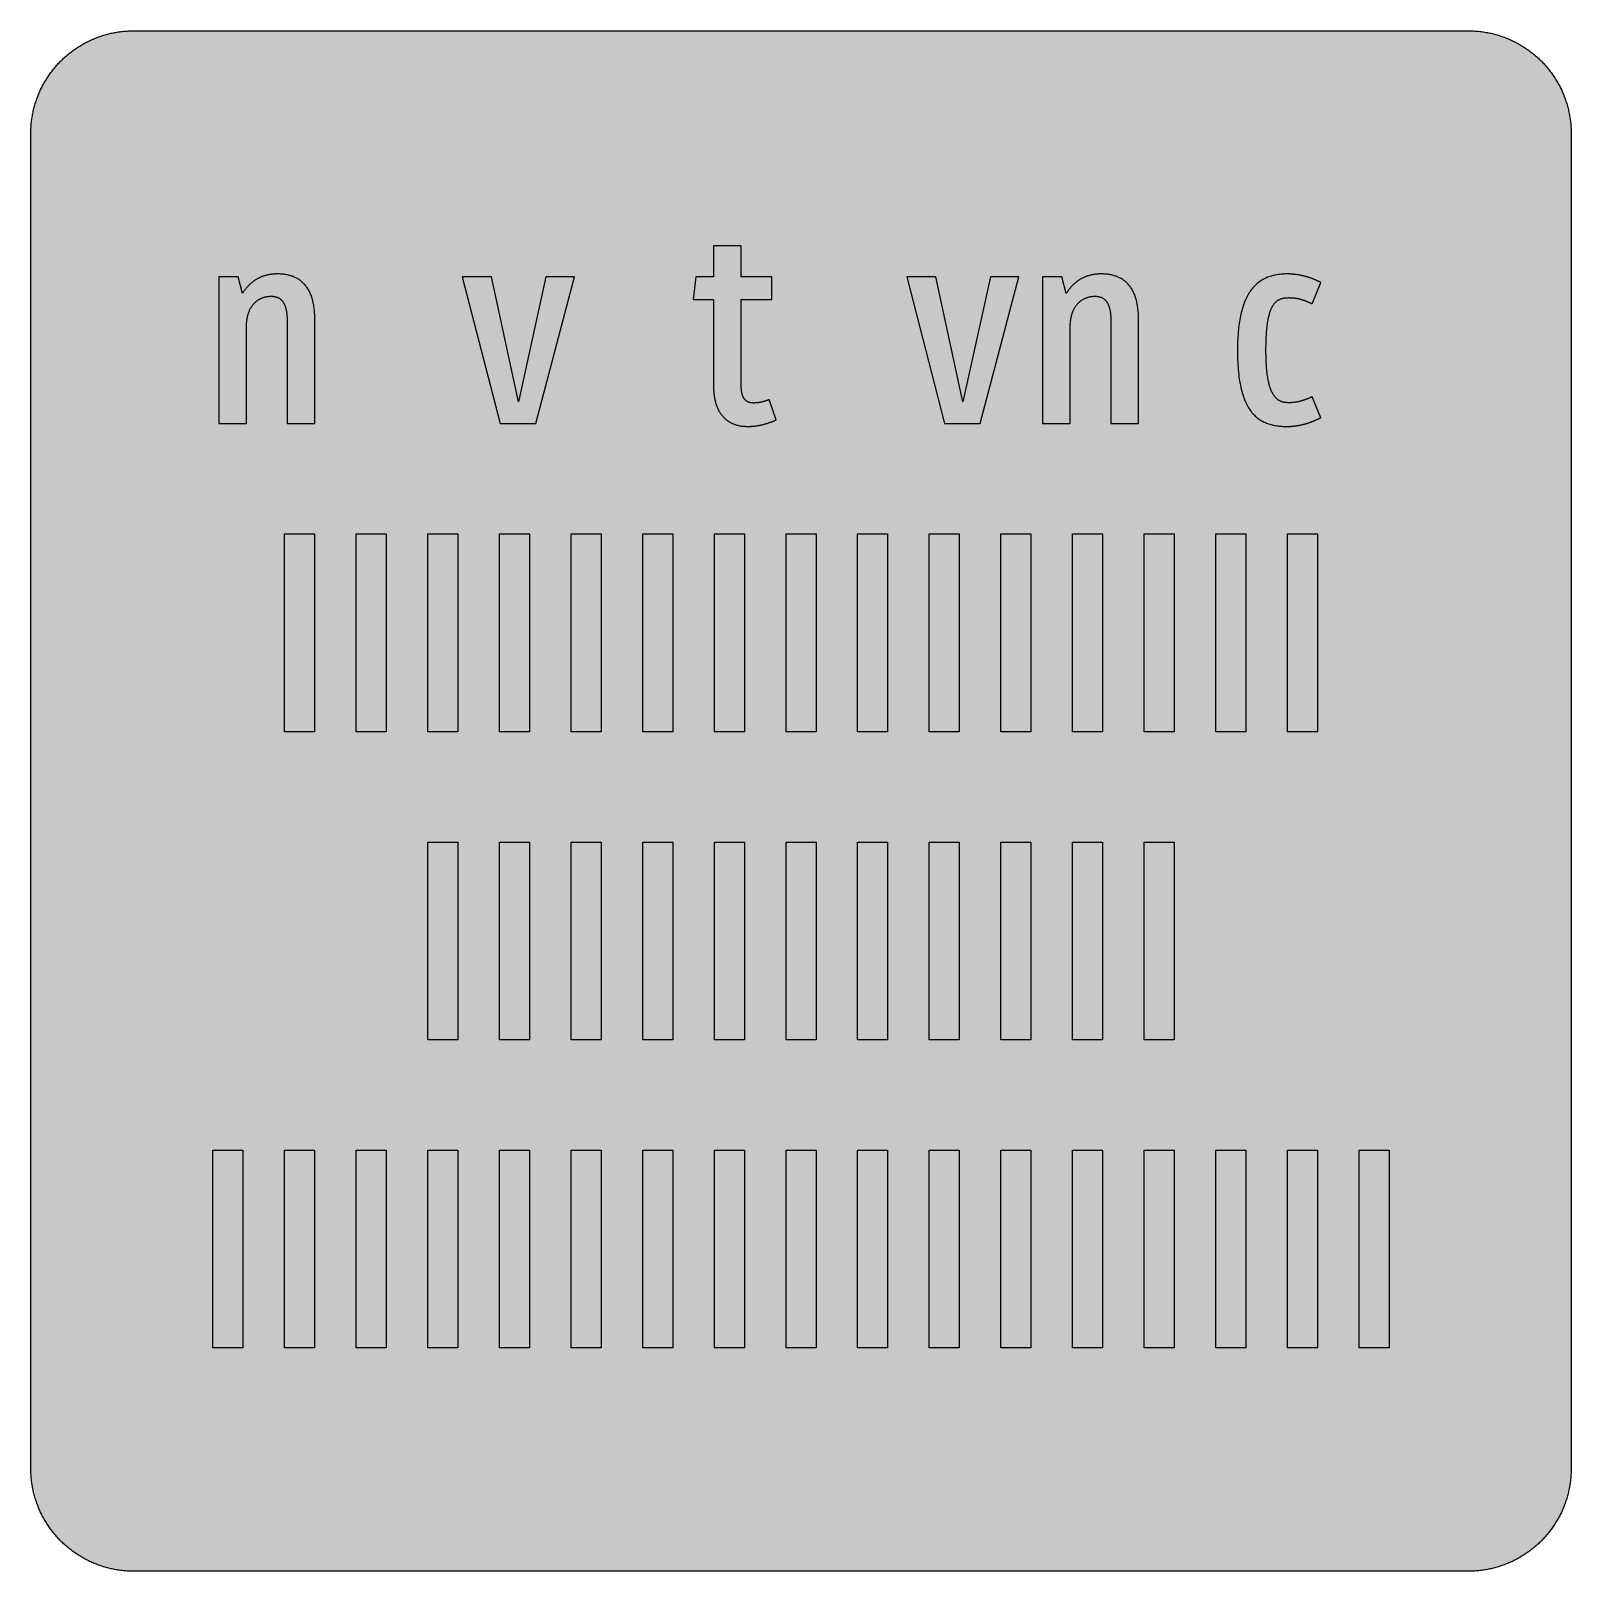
# Model space of a CAD drawing. Header units: millimetres. Extents: x 0 to 212, y 0 to 212.
import ezdxf

# ---------------------------------------------------------------- set-up
doc = ezdxf.new("R2010")
doc.units = ezdxf.units.MM

msp = doc.modelspace()

# ---------------------------------------------------------------- hatches: boundary and pattern name
for color, points in [(254, [(14.1633, 0.0536), (13.9878, 0.0533), (13.8125, 0.0559), (13.6373, 0.061), (13.462, 0.0686), (13.2893, 0.0787), (13.114, 0.0914), (12.9413, 0.1041), (12.7686, 0.1219), (12.5959, 0.1397), (12.4231, 0.16), (12.2504, 0.1829), (12.0777, 0.2057), (11.9075, 0.2337), (11.7373, 0.2616), (11.5672, 0.2921), (11.397, 0.3251), (11.2268, 0.3607), (11.0592, 0.3988), (10.8915, 0.4369), (10.7239, 0.4775), (10.5562, 0.5207), (10.3886, 0.5664), (10.2235, 0.6121), (10.0584, 0.6629), (9.8933, 0.7137), (9.7307, 0.7671), (9.5682, 0.8204), (9.4056, 0.8788), (9.2431, 0.9373), (9.083, 0.9982), (8.923, 1.0617), (8.763, 1.1252), (8.6055, 1.1938), (8.4455, 1.2624), (8.2906, 1.331), (8.1331, 1.4046), (7.9781, 1.4783), (7.8232, 1.5545), (7.6708, 1.6332), (7.5184, 1.7145), (7.366, 1.7958), (7.2161, 1.8796), (7.0663, 1.966), (6.919, 2.0523), (6.7716, 2.1438), (6.6243, 2.2352), (6.4795, 2.3266), (6.3348, 2.4232), (6.19, 2.5197), (6.0477, 2.6187), (5.908, 2.7178), (5.7683, 2.8194), (5.6286, 2.9235), (5.4915, 3.0302), (5.3543, 3.1369), (5.2197, 3.2461), (5.0851, 3.3579), (4.953, 3.4722), (4.8209, 3.5865), (4.6914, 3.7033), (4.5644, 3.8202), (4.4348, 3.9395), (4.3104, 4.0615), (4.1859, 4.1859), (4.0615, 4.3104), (3.9395, 4.4348), (3.8202, 4.5618), (3.7033, 4.6914), (3.5865, 4.8209), (3.4722, 4.953), (3.3579, 5.0851), (3.2487, 5.2197), (3.1369, 5.3543), (3.0302, 5.4915), (2.9235, 5.6286), (2.8194, 5.7683), (2.7178, 5.908), (2.6187, 6.0477), (2.5197, 6.19), (2.4232, 6.3348), (2.3266, 6.477), (2.2352, 6.6243), (2.1438, 6.7691), (2.0523, 6.9164), (1.966, 7.0663), (1.8796, 7.2161), (1.7958, 7.366), (1.7145, 7.5184), (1.6332, 7.6708), (1.5545, 7.8232), (1.4783, 7.9781), (1.4046, 8.1331), (1.331, 8.2906), (1.2598, 8.4455), (1.1913, 8.603), (1.1252, 8.763), (1.0592, 8.923), (0.9982, 9.083), (0.9373, 9.2431), (0.8763, 9.4056), (0.8204, 9.5682), (0.7645, 9.7307), (0.7112, 9.8933), (0.6604, 10.0584), (0.6121, 10.2235), (0.5639, 10.3911), (0.5207, 10.5562), (0.4775, 10.7239), (0.4343, 10.8915), (0.3962, 11.0592), (0.3607, 11.2268), (0.3251, 11.397), (0.2921, 11.5672), (0.2616, 11.7373), (0.2311, 11.9075), (0.2057, 12.0802), (0.1803, 12.2504), (0.1575, 12.4231), (0.1372, 12.5959), (0.1194, 12.7686), (0.1041, 12.9413), (0.0889, 13.1166), (0.0787, 13.2893), (0.0686, 13.4645), (0.061, 13.6373), (0.0559, 13.8125), (0.0508, 13.9878), (0.0508, 14.163), (0.0522, 197.6092), (0.0508, 197.7822), (0.0559, 197.9574), (0.061, 198.1327), (0.0686, 198.308), (0.0787, 198.4807), (0.0889, 198.6559), (0.1041, 198.8287), (0.1194, 199.0014), (0.1372, 199.1741), (0.1575, 199.3468), (0.1803, 199.5195), (0.2057, 199.6923), (0.2311, 199.8624), (0.2616, 200.0326), (0.2921, 200.2028), (0.3251, 200.373), (0.3607, 200.5432), (0.3962, 200.7108), (0.4343, 200.8784), (0.4775, 201.0461), (0.5207, 201.2137), (0.5639, 201.3814), (0.6121, 201.5465), (0.6604, 201.7116), (0.7112, 201.8767), (0.7645, 202.0392), (0.8204, 202.2018), (0.8763, 202.3643), (0.9373, 202.5269), (0.9982, 202.6869), (1.0592, 202.8469), (1.1252, 203.007), (1.1913, 203.1644), (1.2598, 203.3245), (1.331, 203.4794), (1.4046, 203.6369), (1.4783, 203.7918), (1.5545, 203.9468), (1.6332, 204.0992), (1.7145, 204.2516), (1.7958, 204.404), (1.8796, 204.5538), (1.966, 204.7037), (2.0523, 204.851), (2.1438, 204.9983), (2.2352, 205.1456), (2.3266, 205.2904), (2.4232, 205.4352), (2.5197, 205.58), (2.6187, 205.7222), (2.7178, 205.8619), (2.8194, 206.0016), (2.9235, 206.1413), (3.0302, 206.2785), (3.1369, 206.4156), (3.2487, 206.5503), (3.3579, 206.6849), (3.4722, 206.817), (3.5865, 206.949), (3.7033, 207.0786), (3.8202, 207.2056), (3.9395, 207.3351), (4.0615, 207.4596), (4.1859, 207.584), (4.3104, 207.7085), (4.4348, 207.8304), (4.5644, 207.9498), (4.6914, 208.0666), (4.8209, 208.1835), (4.953, 208.2978), (5.0851, 208.4121), (5.2197, 208.5213), (5.3543, 208.6331), (5.4915, 208.7397), (5.6286, 208.8464), (5.7683, 208.9506), (5.908, 209.0522), (6.0477, 209.1512), (6.19, 209.2503), (6.3348, 209.3468), (6.4795, 209.4433), (6.6243, 209.5348), (6.7716, 209.6262), (6.919, 209.7176), (7.0663, 209.804), (7.2161, 209.8904), (7.366, 209.9742), (7.5184, 210.0555), (7.6708, 210.1367), (7.8232, 210.2155), (7.9781, 210.2917), (8.1331, 210.3653), (8.2906, 210.439), (8.4455, 210.5101), (8.6055, 210.5787), (8.763, 210.6447), (8.923, 210.7108), (9.083, 210.7717), (9.2431, 210.8327), (9.4056, 210.8937), (9.5682, 210.9495), (9.7307, 211.0054), (9.8933, 211.0588), (10.0584, 211.1096), (10.2235, 211.1578), (10.3886, 211.2061), (10.5562, 211.2493), (10.7239, 211.2924), (10.8915, 211.3356), (11.0592, 211.3737), (11.2268, 211.4093), (11.397, 211.4448), (11.5672, 211.4779), (11.7373, 211.5083), (11.9075, 211.5388), (12.0777, 211.5642), (12.2504, 211.5896), (12.4231, 211.6125), (12.5959, 211.6328), (12.7686, 211.6506), (12.9413, 211.6658), (13.114, 211.6811), (13.2893, 211.6912), (13.462, 211.7014), (13.6373, 211.709), (13.8125, 211.7141), (13.9878, 211.7192), (14.163, 211.7192), (197.6078, 211.7203), (197.7822, 211.7192), (197.9574, 211.7141), (198.1327, 211.709), (198.3054, 211.7014), (198.4807, 211.6912), (198.6534, 211.6811), (198.8287, 211.6658), (199.0014, 211.6506), (199.1741, 211.6328), (199.3468, 211.6125), (199.5195, 211.5896), (199.6897, 211.5642), (199.8624, 211.5388), (200.0326, 211.5083), (200.2028, 211.4779), (200.373, 211.4448), (200.5432, 211.4093), (200.7108, 211.3737), (200.8784, 211.3356), (201.0461, 211.2924), (201.2137, 211.2493), (201.3788, 211.2061), (201.5465, 211.1578), (201.7116, 211.1096), (201.8767, 211.0588), (202.0392, 211.0054), (202.2018, 210.9495), (202.3643, 210.8937), (202.5269, 210.8327), (202.6869, 210.7717), (202.8469, 210.7108), (203.007, 210.6447), (203.167, 210.5787), (203.3245, 210.5101), (203.4794, 210.439), (203.6369, 210.3653), (203.7918, 210.2917), (203.9468, 210.2155), (204.0992, 210.1367), (204.2516, 210.0555), (204.404, 209.9742), (204.5538, 209.8904), (204.7037, 209.804), (204.8535, 209.7176), (205.0009, 209.6262), (205.1456, 209.5348), (205.293, 209.4433), (205.4352, 209.3468), (205.58, 209.2503), (205.7222, 209.1512), (205.8619, 209.0522), (206.0016, 208.9506), (206.1413, 208.8464), (206.2785, 208.7397), (206.4156, 208.6331), (206.5503, 208.5213), (206.6849, 208.4121), (206.817, 208.2978), (206.949, 208.1835), (207.0786, 208.0666), (207.2081, 207.9498), (207.3351, 207.8304), (207.4596, 207.7085), (207.584, 207.584), (207.7085, 207.4596), (207.8304, 207.3351), (207.9498, 207.2056), (208.0666, 207.0786), (208.1835, 206.949), (208.2978, 206.817), (208.4121, 206.6849), (208.5238, 206.5503), (208.6331, 206.4156), (208.7397, 206.2785), (208.8464, 206.1413), (208.9506, 206.0016), (209.0522, 205.8619), (209.1512, 205.7222), (209.2503, 205.58), (209.3468, 205.4352), (209.4433, 205.2904), (209.5348, 205.1456), (209.6262, 204.9983), (209.7176, 204.851), (209.804, 204.7037), (209.8904, 204.5538), (209.9742, 204.404), (210.0555, 204.2516), (210.1367, 204.0992), (210.2155, 203.9468), (210.2917, 203.7918), (210.3653, 203.6369), (210.439, 203.4794), (210.5076, 203.3245), (210.5762, 203.1644), (210.6447, 203.007), (210.7082, 202.8469), (210.7717, 202.6869), (210.8327, 202.5269), (210.8911, 202.3643), (210.9495, 202.2018), (211.0029, 202.0392), (211.0562, 201.8767), (211.107, 201.7116), (211.1578, 201.5465), (211.2035, 201.3814), (211.2493, 201.2137), (211.2924, 201.0461), (211.3331, 200.8784), (211.3712, 200.7108), (211.4093, 200.5432), (211.4448, 200.373), (211.4779, 200.2028), (211.5083, 200.0326), (211.5363, 199.8624), (211.5642, 199.6923), (211.5871, 199.5195), (211.6099, 199.3468), (211.6303, 199.1741), (211.648, 199.0014), (211.6658, 198.8287), (211.6785, 198.6559), (211.6912, 198.4807), (211.7014, 198.308), (211.709, 198.1327), (211.7141, 197.9574), (211.7166, 197.7822), (211.7166, 197.6069), (211.7189, 14.1647), (211.7166, 13.9878), (211.7141, 13.8125), (211.709, 13.6373), (211.7014, 13.4645), (211.6912, 13.2893), (211.6785, 13.1166), (211.6658, 12.9413), (211.648, 12.7686), (211.6303, 12.5959), (211.6099, 12.4231), (211.5871, 12.2504), (211.5642, 12.0802), (211.5363, 11.9075), (211.5083, 11.7373), (211.4779, 11.5672), (211.4448, 11.397), (211.4093, 11.2268), (211.3712, 11.0592), (211.3331, 10.8915), (211.2924, 10.7239), (211.2493, 10.5562), (211.2035, 10.3911), (211.1578, 10.2235), (211.107, 10.0584), (211.0562, 9.8933), (211.0029, 9.7307), (210.9495, 9.5682), (210.8911, 9.4056), (210.8327, 9.2431), (210.7717, 9.083), (210.7082, 8.923), (210.6447, 8.763), (210.5762, 8.603), (210.5076, 8.4455), (210.439, 8.2906), (210.3653, 8.1331), (210.2917, 7.9781), (210.2155, 7.8232), (210.1367, 7.6708), (210.0555, 7.5184), (209.9742, 7.366), (209.8904, 7.2161), (209.804, 7.0663), (209.7176, 6.9164), (209.6262, 6.7691), (209.5348, 6.6243), (209.4433, 6.477), (209.3468, 6.3348), (209.2503, 6.19), (209.1512, 6.0477), (209.0522, 5.908), (208.9506, 5.7683), (208.8464, 5.6286), (208.7397, 5.4915), (208.6331, 5.3543), (208.5238, 5.2197), (208.4121, 5.0851), (208.2978, 4.953), (208.1835, 4.8209), (208.0666, 4.6914), (207.9498, 4.5618), (207.8304, 4.4348), (207.7085, 4.3104), (207.584, 4.1859), (207.4596, 4.0615), (207.3351, 3.9395), (207.2081, 3.8202), (207.0786, 3.7033), (206.949, 3.5865), (206.817, 3.4722), (206.6849, 3.3579), (206.5503, 3.2461), (206.4156, 3.1369), (206.2785, 3.0302), (206.1413, 2.9235), (206.0016, 2.8194), (205.8619, 2.7178), (205.7222, 2.6187), (205.58, 2.5197), (205.4352, 2.4232), (205.293, 2.3266), (205.1456, 2.2352), (205.0009, 2.1438), (204.8535, 2.0523), (204.7037, 1.966), (204.5538, 1.8796), (204.404, 1.7958), (204.2516, 1.7145), (204.0992, 1.6332), (203.9468, 1.5545), (203.7918, 1.4783), (203.6369, 1.4046), (203.4794, 1.331), (203.3245, 1.2624), (203.167, 1.1938), (203.007, 1.1252), (202.8469, 1.0617), (202.6869, 0.9982), (202.5269, 0.9373), (202.3643, 0.8788), (202.2018, 0.8204), (202.0392, 0.7671), (201.8767, 0.7137), (201.7116, 0.6629), (201.5465, 0.6121), (201.3788, 0.5664), (201.2137, 0.5207), (201.0461, 0.4775), (200.8784, 0.4369), (200.7108, 0.3988), (200.5432, 0.3607), (200.373, 0.3251), (200.2028, 0.2921), (200.0326, 0.2616), (199.8624, 0.2337), (199.6897, 0.2057), (199.5195, 0.1829), (199.3468, 0.16), (199.1741, 0.1397), (199.0014, 0.1219), (198.8287, 0.1041), (198.6534, 0.0914), (198.4807, 0.0787), (198.3054, 0.0686), (198.1327, 0.061), (197.9574, 0.0559), (197.7822, 0.0533), (197.6069, 0.0533)]), (59, [(93.8759, 162.7886), (93.8759, 162.6413), (93.8784, 162.4965), (93.8835, 162.3517), (93.8911, 162.2095), (93.9013, 162.0672), (93.914, 161.9275), (93.9267, 161.7878), (93.9419, 161.6507), (93.9622, 161.5161), (93.9825, 161.3814), (94.0029, 161.2494), (94.0283, 161.1198), (94.0562, 160.9903), (94.0841, 160.8633), (94.1172, 160.7363), (94.1502, 160.6144), (94.1857, 160.4899), (94.2238, 160.3705), (94.2645, 160.2511), (94.3077, 160.1343), (94.3534, 160.02), (94.4016, 159.9082), (94.4499, 159.7965), (94.5032, 159.6873), (94.5566, 159.5806), (94.615, 159.4764), (94.6734, 159.3748), (94.7344, 159.2732), (94.7979, 159.1742), (94.8639, 159.0777), (94.935, 158.9837), (95.0062, 158.8922), (95.0773, 158.8033), (95.1535, 158.717), (95.2322, 158.6332), (95.3135, 158.5493), (95.3973, 158.4706), (95.4837, 158.3919), (95.57, 158.3182), (95.6615, 158.2445), (95.7555, 158.176), (95.8494, 158.1099), (95.9485, 158.0439), (96.0501, 157.9829), (96.1517, 157.922), (96.2584, 157.8661), (96.3676, 157.8127), (96.4768, 157.7619), (96.5911, 157.7137), (96.708, 157.668), (96.8248, 157.6273), (96.9467, 157.5867), (97.0712, 157.5511), (97.1982, 157.5181), (97.3252, 157.4876), (97.4573, 157.4597), (97.5919, 157.4368), (97.729, 157.414), (97.8687, 157.3962), (98.011, 157.3809), (98.1558, 157.3708), (98.3056, 157.3632), (98.4555, 157.3581), (98.6079, 157.3555), (98.6688, 157.3555), (98.7323, 157.3555), (98.7933, 157.3581), (98.8543, 157.3581), (98.9178, 157.3606), (98.9787, 157.3632), (99.0397, 157.3682), (99.1006, 157.3708), (99.1641, 157.3759), (99.2251, 157.3809), (99.2861, 157.386), (99.347, 157.3911), (99.408, 157.3962), (99.4689, 157.4038), (99.5299, 157.4114), (99.5909, 157.419), (99.6518, 157.4267), (99.7128, 157.4343), (99.7737, 157.4444), (99.8347, 157.4521), (99.8957, 157.4622), (99.9566, 157.4724), (100.0176, 157.4825), (100.0785, 157.4952), (100.1395, 157.5054), (100.2005, 157.5181), (100.2614, 157.5308), (100.3224, 157.5435), (100.3833, 157.5562), (100.4418, 157.5689), (100.5027, 157.5841), (100.5637, 157.5968), (100.6246, 157.6121), (100.6856, 157.6273), (100.744, 157.6426), (100.805, 157.6603), (100.8659, 157.6756), (100.9269, 157.6934), (100.9853, 157.7086), (101.0463, 157.7264), (101.1072, 157.7442), (101.1682, 157.7619), (101.2266, 157.7823), (101.2876, 157.8), (101.3485, 157.8204), (101.407, 157.8381), (101.4679, 157.8585), (101.5289, 157.8788), (101.5873, 157.8991), (101.6483, 157.922), (101.7092, 157.9423), (101.7676, 157.9651), (101.8286, 157.9855), (101.8896, 158.0083), (101.948, 158.0312), (102.0089, 158.054), (102.0699, 158.0769), (102.1283, 158.0998), (102.1893, 158.1252), (102.2477, 158.148), (102.3087, 158.1734), (102.3696, 158.1988), (102.428, 158.2217), (102.489, 158.2471), (101.5199, 161.0427), (101.4781, 161.0258), (101.4349, 161.0106), (101.3943, 160.9928), (101.3562, 160.9776), (101.3155, 160.9649), (101.2749, 160.9496), (101.2368, 160.9344), (101.1987, 160.9217), (101.1606, 160.909), (101.1225, 160.8938), (101.0844, 160.8811), (101.0463, 160.8684), (101.0107, 160.8557), (100.9752, 160.8455), (100.9371, 160.8328), (100.9015, 160.8226), (100.8659, 160.8099), (100.8304, 160.7998), (100.7974, 160.7896), (100.7618, 160.7795), (100.7262, 160.7693), (100.6932, 160.7591), (100.6602, 160.749), (100.6246, 160.7414), (100.5916, 160.7312), (100.5586, 160.7236), (100.5256, 160.716), (100.4926, 160.7083), (100.4621, 160.7007), (100.4291, 160.6931), (100.396, 160.6855), (100.3656, 160.6779), (100.3325, 160.6702), (100.3021, 160.6652), (100.269, 160.6575), (100.2386, 160.6525), (100.2081, 160.6474), (100.1776, 160.6423), (100.1446, 160.6372), (100.1141, 160.6321), (100.0836, 160.6271), (100.0531, 160.622), (100.0227, 160.6169), (99.9922, 160.6144), (99.9617, 160.6093), (99.9312, 160.6067), (99.9007, 160.6017), (99.8703, 160.5991), (99.8423, 160.5966), (99.8118, 160.594), (99.7814, 160.5915), (99.7509, 160.589), (99.7204, 160.5864), (99.6899, 160.5839), (99.6594, 160.5839), (99.629, 160.5813), (99.5985, 160.5813), (99.5705, 160.5788), (99.5401, 160.5788), (99.5096, 160.5763), (99.4791, 160.5763), (99.4461, 160.5763), (99.4156, 160.5763), (99.3851, 160.5763), (99.3292, 160.5763), (99.2708, 160.5788), (99.2149, 160.5813), (99.1616, 160.5864), (99.1083, 160.5915), (99.0575, 160.5991), (99.0041, 160.6067), (98.9559, 160.6144), (98.9076, 160.6271), (98.8593, 160.6372), (98.8111, 160.6499), (98.7654, 160.6652), (98.7222, 160.6804), (98.679, 160.6956), (98.6358, 160.7134), (98.5952, 160.7337), (98.5545, 160.7541), (98.5139, 160.7744), (98.4758, 160.7972), (98.4377, 160.8201), (98.4021, 160.8455), (98.3666, 160.8709), (98.331, 160.8988), (98.298, 160.9268), (98.265, 160.9547), (98.2345, 160.9852), (98.204, 161.0182), (98.1735, 161.0512), (98.1456, 161.0843), (98.1177, 161.1198), (98.0923, 161.1554), (98.0643, 161.1909), (98.0389, 161.2316), (98.0161, 161.2697), (97.9932, 161.3103), (97.9703, 161.351), (97.95, 161.3941), (97.9272, 161.4373), (97.9094, 161.483), (97.8891, 161.5288), (97.8713, 161.577), (97.8535, 161.6253), (97.8383, 161.6735), (97.823, 161.7243), (97.8078, 161.7751), (97.7951, 161.8285), (97.7824, 161.8818), (97.7697, 161.9352), (97.757, 161.991), (97.7468, 162.0469), (97.7367, 162.1053), (97.729, 162.1638), (97.7189, 162.2222), (97.7113, 162.2831), (97.7062, 162.3441), (97.6986, 162.4076), (97.6935, 162.4711), (97.6884, 162.5346), (97.6859, 162.6006), (97.6833, 162.6667), (97.6808, 162.7353), (97.6782, 162.8038), (97.6782, 162.8724), (97.6757, 162.9435), (97.6782, 174.819), (101.8702, 174.819), (101.8702, 177.9238), (97.6782, 177.9238), (97.6782, 182.1914), (93.8759, 182.1914), (93.8759, 177.9238), (91.4315, 177.9238), (91.0816, 174.819), (93.8759, 174.819)]), (59, [(39.0825, 157.7453), (39.0825, 171.9471), (39.0804, 172.151), (39.0754, 172.3542), (39.0703, 172.5524), (39.0601, 172.7454), (39.0474, 172.9384), (39.0322, 173.1239), (39.0169, 173.3093), (38.9966, 173.4896), (38.9738, 173.6649), (38.9484, 173.8401), (38.9204, 174.0103), (38.8899, 174.1754), (38.8569, 174.338), (38.8214, 174.498), (38.7833, 174.6529), (38.7426, 174.8053), (38.6994, 174.9552), (38.6537, 175.1), (38.6055, 175.2422), (38.5547, 175.3819), (38.5013, 175.5165), (38.4454, 175.6486), (38.387, 175.7782), (38.3261, 175.9026), (38.2626, 176.0245), (38.1965, 176.1439), (38.1279, 176.2582), (38.0568, 176.37), (37.9832, 176.4792), (37.907, 176.5859), (37.8282, 176.6875), (37.7469, 176.7865), (37.6631, 176.8831), (37.5793, 176.9745), (37.4904, 177.0634), (37.399, 177.1498), (37.305, 177.2336), (37.2085, 177.3123), (37.1119, 177.3885), (37.0103, 177.4622), (36.9087, 177.5333), (36.8021, 177.5993), (36.6954, 177.6628), (36.5836, 177.7238), (36.4719, 177.7822), (36.355, 177.8381), (36.2382, 177.8889), (36.1188, 177.9372), (35.9969, 177.9829), (35.8724, 178.0261), (35.7454, 178.0642), (35.6159, 178.1023), (35.4838, 178.1353), (35.3492, 178.1658), (35.2146, 178.1937), (35.0749, 178.2166), (34.9326, 178.2394), (34.7904, 178.2572), (34.6456, 178.275), (34.4957, 178.2877), (34.3459, 178.2978), (34.1935, 178.3029), (34.0385, 178.308), (33.8811, 178.3105), (33.7947, 178.308), (33.7083, 178.308), (33.622, 178.3029), (33.5331, 178.3004), (33.4467, 178.2953), (33.3604, 178.2877), (33.2765, 178.2801), (33.1902, 178.2699), (33.1038, 178.2597), (33.02, 178.2496), (32.9336, 178.2369), (32.8498, 178.2216), (32.766, 178.2064), (32.6822, 178.1912), (32.5984, 178.1734), (32.5145, 178.1531), (32.4307, 178.1327), (32.3494, 178.1099), (32.2656, 178.087), (32.1843, 178.0642), (32.1031, 178.0388), (32.0218, 178.0108), (31.943, 177.9829), (31.8618, 177.9549), (31.783, 177.9219), (31.7043, 177.8914), (31.623, 177.8584), (31.5468, 177.8229), (31.4681, 177.7873), (31.3919, 177.7492), (31.3131, 177.7086), (31.2369, 177.6705), (31.1633, 177.6273), (31.0871, 177.5841), (31.0134, 177.5409), (30.9397, 177.4952), (30.8661, 177.4469), (30.7924, 177.3987), (30.7213, 177.3504), (30.6476, 177.2971), (30.5765, 177.2463), (30.5079, 177.1904), (30.4368, 177.1345), (30.3682, 177.0786), (30.2997, 177.0202), (30.2336, 176.9618), (30.165, 176.8983), (30.099, 176.8373), (30.0355, 176.7713), (29.9695, 176.7078), (29.906, 176.6392), (29.8425, 176.5706), (29.779, 176.5021), (29.718, 176.4309), (29.657, 176.3573), (29.5961, 176.2811), (29.5377, 176.2074), (29.4792, 176.1287), (29.4208, 176.0499), (29.3649, 175.9687), (29.3091, 175.8874), (29.2532, 175.8036), (29.1998, 175.7197), (29.1465, 175.6334), (28.5281, 177.9238), (25.8879, 177.9238), (25.8879, 157.7453), (29.6912, 157.7453), (29.6912, 171.0542), (29.6901, 171.1985), (29.6951, 171.3408), (29.7028, 171.4805), (29.7104, 171.6176), (29.7231, 171.7523), (29.7383, 171.8818), (29.7536, 172.0113), (29.7739, 172.1358), (29.7942, 172.2577), (29.8171, 172.3771), (29.845, 172.4939), (29.8729, 172.6082), (29.9009, 172.7175), (29.9339, 172.8267), (29.9695, 172.9308), (30.005, 173.035), (30.0431, 173.134), (30.0838, 173.2331), (30.1244, 173.3271), (30.1676, 173.4185), (30.2133, 173.5074), (30.2616, 173.5938), (30.3098, 173.6801), (30.3581, 173.7614), (30.4114, 173.8401), (30.4648, 173.9163), (30.5181, 173.9925), (30.574, 174.0637), (30.6324, 174.1348), (30.6908, 174.2008), (30.7492, 174.2669), (30.8102, 174.3278), (30.8737, 174.3888), (30.9347, 174.4472), (31.0007, 174.5031), (31.0642, 174.5564), (31.1302, 174.6072), (31.1963, 174.6555), (31.2649, 174.7037), (31.3334, 174.7469), (31.402, 174.7901), (31.4706, 174.8307), (31.5417, 174.8688), (31.6128, 174.9069), (31.684, 174.94), (31.7551, 174.973), (31.8287, 175.0035), (31.8999, 175.0314), (31.9735, 175.0593), (32.0472, 175.0847), (32.1183, 175.1076), (32.192, 175.1279), (32.2656, 175.1457), (32.3393, 175.1635), (32.4129, 175.1787), (32.4866, 175.194), (32.5603, 175.2067), (32.6339, 175.2168), (32.705, 175.2244), (32.7787, 175.2321), (32.8524, 175.2371), (32.9235, 175.2422), (32.9946, 175.2448), (33.0657, 175.2448), (33.1267, 175.2448), (33.1876, 175.2422), (33.2486, 175.2397), (33.3096, 175.2346), (33.368, 175.2295), (33.4264, 175.2244), (33.4823, 175.2168), (33.5407, 175.2067), (33.5966, 175.1965), (33.6525, 175.1838), (33.7058, 175.1711), (33.7617, 175.1559), (33.8125, 175.1381), (33.8658, 175.1203), (33.9166, 175.1025), (33.9674, 175.0822), (34.0182, 175.0593), (34.069, 175.0339), (34.1173, 175.0085), (34.163, 174.9806), (34.2113, 174.9527), (34.257, 174.9222), (34.3027, 174.8892), (34.3459, 174.8561), (34.3891, 174.8206), (34.4322, 174.7825), (34.4729, 174.7418), (34.5135, 174.7012), (34.5542, 174.658), (34.5923, 174.6123), (34.6304, 174.5666), (34.6659, 174.5158), (34.704, 174.465), (34.737, 174.4116), (34.7726, 174.3583), (34.8056, 174.2999), (34.8361, 174.2415), (34.8666, 174.1805), (34.8971, 174.117), (34.925, 174.051), (34.9529, 173.9824), (34.9809, 173.9138), (35.0063, 173.8401), (35.0317, 173.7665), (35.0545, 173.6877), (35.0774, 173.609), (35.0977, 173.5277), (35.118, 173.4439), (35.1358, 173.3575), (35.1536, 173.2686), (35.1714, 173.1772), (35.1866, 173.0832), (35.2019, 172.9867), (35.2146, 172.8876), (35.2273, 172.786), (35.2374, 172.6819), (35.2476, 172.5752), (35.2552, 172.466), (35.2628, 172.3542), (35.2679, 172.2374), (35.273, 172.1206), (35.2755, 172.0012), (35.2781, 171.8767), (35.2781, 171.7523), (35.2792, 157.7453)]), (59, [(74.7448, 177.9238), (70.8258, 177.9238), (67.0609, 160.7326), (63.336, 177.9238), (59.3383, 177.9238), (64.5389, 157.7453), (69.4284, 157.7453)]), (59, [(135.8251, 177.9238), (131.9057, 177.9238), (128.1409, 160.7326), (124.4163, 177.9238), (120.4186, 177.9238), (125.6192, 157.7453), (130.5084, 157.7453)]), (59, [(152.2786, 157.7453), (152.2786, 171.9471), (152.2755, 172.151), (152.273, 172.3542), (152.2654, 172.5524), (152.2552, 172.7454), (152.2451, 172.9384), (152.2298, 173.1239), (152.212, 173.3093), (152.1917, 173.4896), (152.1689, 173.6649), (152.146, 173.8401), (152.1181, 174.0103), (152.0876, 174.1754), (152.0546, 174.338), (152.019, 174.498), (151.9809, 174.6529), (151.9403, 174.8053), (151.8971, 174.9552), (151.8514, 175.1), (151.8031, 175.2422), (151.7523, 175.3819), (151.699, 175.5165), (151.6405, 175.6486), (151.5821, 175.7782), (151.5212, 175.9026), (151.4577, 176.0245), (151.3916, 176.1439), (151.323, 176.2582), (151.2519, 176.37), (151.1783, 176.4792), (151.1021, 176.5859), (151.0233, 176.6875), (150.942, 176.7865), (150.8608, 176.8831), (150.7744, 176.9745), (150.6855, 177.0634), (150.5941, 177.1498), (150.5001, 177.2336), (150.4061, 177.3123), (150.307, 177.3885), (150.2054, 177.4622), (150.1038, 177.5333), (149.9972, 177.5993), (149.8905, 177.6628), (149.7787, 177.7238), (149.667, 177.7822), (149.5501, 177.8381), (149.4333, 177.8889), (149.3139, 177.9372), (149.192, 177.9829), (149.0675, 178.0261), (148.9405, 178.0642), (148.811, 178.1023), (148.6789, 178.1353), (148.5443, 178.1658), (148.4071, 178.1937), (148.27, 178.2166), (148.1277, 178.2394), (147.9855, 178.2572), (147.8407, 178.275), (147.6908, 178.2877), (147.541, 178.2978), (147.3886, 178.3029), (147.2336, 178.308), (147.0762, 178.3105), (146.9898, 178.308), (146.9034, 178.308), (146.8145, 178.3029), (146.7282, 178.3004), (146.6418, 178.2953), (146.5555, 178.2877), (146.4716, 178.2801), (146.3853, 178.2699), (146.2989, 178.2597), (146.2151, 178.2496), (146.1287, 178.2369), (146.0449, 178.2216), (145.9611, 178.2064), (145.8773, 178.1912), (145.7935, 178.1734), (145.7096, 178.1531), (145.6284, 178.1327), (145.5445, 178.1099), (145.4633, 178.087), (145.382, 178.0642), (145.2982, 178.0388), (145.2194, 178.0108), (145.1381, 177.9829), (145.0569, 177.9549), (144.9781, 177.9219), (144.8994, 177.8914), (144.8206, 177.8584), (144.7419, 177.8229), (144.6632, 177.7873), (144.587, 177.7492), (144.5108, 177.7086), (144.4346, 177.6705), (144.3584, 177.6273), (144.2822, 177.5841), (144.2085, 177.5409), (144.1348, 177.4952), (144.0612, 177.4469), (143.9875, 177.3987), (143.9164, 177.3504), (143.8453, 177.2971), (143.7742, 177.2463), (143.703, 177.1904), (143.6345, 177.1345), (143.5659, 177.0786), (143.4973, 177.0202), (143.4287, 176.9618), (143.3627, 176.8983), (143.2966, 176.8373), (143.2306, 176.7713), (143.1671, 176.7078), (143.1011, 176.6392), (143.0376, 176.5706), (142.9766, 176.5021), (142.9156, 176.4309), (142.8547, 176.3573), (142.7937, 176.2811), (142.7353, 176.2074), (142.6769, 176.1287), (142.6185, 176.0499), (142.5626, 175.9687), (142.5067, 175.8874), (142.4508, 175.8036), (142.3975, 175.7197), (142.3441, 175.6334), (141.7228, 177.9238), (139.084, 177.9238), (139.084, 157.7453), (142.8873, 157.7453), (142.8873, 171.0542), (142.8877, 171.1985), (142.8902, 171.3408), (142.8979, 171.4805), (142.908, 171.6176), (142.9182, 171.7523), (142.9334, 171.8818), (142.9512, 172.0113), (142.969, 172.1358), (142.9893, 172.2577), (143.0147, 172.3771), (143.0401, 172.4939), (143.068, 172.6082), (143.0985, 172.7175), (143.1315, 172.8267), (143.1646, 172.9308), (143.2001, 173.035), (143.2382, 173.134), (143.2789, 173.2331), (143.3195, 173.3271), (143.3652, 173.4185), (143.4084, 173.5074), (143.4567, 173.5938), (143.5049, 173.6801), (143.5557, 173.7614), (143.6065, 173.8401), (143.6599, 173.9163), (143.7157, 173.9925), (143.7716, 174.0637), (143.8275, 174.1348), (143.8859, 174.2008), (143.9469, 174.2669), (144.0078, 174.3278), (144.0688, 174.3888), (144.1323, 174.4472), (144.1958, 174.5031), (144.2618, 174.5564), (144.3253, 174.6072), (144.3939, 174.6555), (144.46, 174.7037), (144.5285, 174.7469), (144.5971, 174.7901), (144.6682, 174.8307), (144.7368, 174.8688), (144.8079, 174.9069), (144.8791, 174.94), (144.9527, 174.973), (145.0238, 175.0035), (145.0975, 175.0314), (145.1686, 175.0593), (145.2423, 175.0847), (145.3159, 175.1076), (145.3896, 175.1279), (145.4633, 175.1457), (145.5369, 175.1635), (145.608, 175.1787), (145.6817, 175.194), (145.7554, 175.2067), (145.829, 175.2168), (145.9027, 175.2244), (145.9738, 175.2321), (146.0475, 175.2371), (146.1186, 175.2422), (146.1922, 175.2448), (146.2634, 175.2448), (146.3243, 175.2448), (146.3853, 175.2422), (146.4437, 175.2397), (146.5047, 175.2346), (146.5631, 175.2295), (146.6215, 175.2244), (146.6799, 175.2168), (146.7358, 175.2067), (146.7917, 175.1965), (146.8476, 175.1838), (146.9009, 175.1711), (146.9568, 175.1559), (147.0101, 175.1381), (147.0609, 175.1203), (147.1143, 175.1025), (147.1651, 175.0822), (147.2133, 175.0593), (147.2641, 175.0339), (147.3124, 175.0085), (147.3606, 174.9806), (147.4064, 174.9527), (147.4521, 174.9222), (147.4978, 174.8892), (147.541, 174.8561), (147.5842, 174.8206), (147.6273, 174.7825), (147.668, 174.7418), (147.7086, 174.7012), (147.7493, 174.658), (147.7874, 174.6123), (147.8255, 174.5666), (147.8636, 174.5158), (147.8991, 174.465), (147.9347, 174.4116), (147.9677, 174.3583), (148.0007, 174.2999), (148.0312, 174.2415), (148.0642, 174.1805), (148.0922, 174.117), (148.1226, 174.051), (148.1506, 173.9824), (148.176, 173.9138), (148.2014, 173.8401), (148.2268, 173.7665), (148.2496, 173.6877), (148.2725, 173.609), (148.2928, 173.5277), (148.3131, 173.4439), (148.3335, 173.3575), (148.3512, 173.2686), (148.3665, 173.1772), (148.3817, 173.0832), (148.397, 172.9867), (148.4097, 172.8876), (148.4224, 172.786), (148.4325, 172.6819), (148.4427, 172.5752), (148.4503, 172.466), (148.4579, 172.3542), (148.463, 172.2374), (148.4681, 172.1206), (148.4706, 172.0012), (148.4732, 171.8767), (148.4732, 171.7523), (148.4753, 157.7453)]), (59, [(172.8844, 160.6169), (172.8114, 160.6169), (172.7403, 160.6169), (172.6692, 160.622), (172.5981, 160.6245), (172.527, 160.6321), (172.4558, 160.6398), (172.3847, 160.6474), (172.3161, 160.6601), (172.245, 160.6728), (172.1739, 160.688), (172.1028, 160.7058), (172.0342, 160.7261), (171.9656, 160.749), (171.897, 160.7718), (171.8285, 160.7998), (171.7599, 160.8303), (171.6913, 160.8633), (171.6253, 160.8988), (171.5567, 160.9395), (171.4932, 160.9827), (171.4271, 161.0284), (171.3611, 161.0766), (171.2976, 161.13), (171.2341, 161.1859), (171.1731, 161.2468), (171.1122, 161.3103), (171.0512, 161.3789), (170.9903, 161.45), (170.9318, 161.5288), (170.876, 161.6075), (170.8175, 161.6939), (170.7642, 161.7828), (170.7083, 161.8793), (170.655, 161.9783), (170.6042, 162.0825), (170.5534, 162.1917), (170.5026, 162.306), (170.4543, 162.4254), (170.4061, 162.5524), (170.3629, 162.6819), (170.3172, 162.8191), (170.274, 162.9613), (170.2333, 163.1086), (170.1927, 163.261), (170.1546, 163.4211), (170.119, 163.5862), (170.0835, 163.7589), (170.0505, 163.9392), (170.02, 164.1221), (169.9895, 164.3151), (169.9616, 164.5133), (169.9362, 164.719), (169.9108, 164.9298), (169.8879, 165.1508), (169.8676, 165.3769), (169.8498, 165.6105), (169.8346, 165.8518), (169.8193, 166.1008), (169.8066, 166.3548), (169.7965, 166.6189), (169.7888, 166.8907), (169.7838, 167.1701), (169.7787, 167.4597), (169.7787, 167.7543), (169.7787, 168.054), (169.7812, 168.3436), (169.7863, 168.6255), (169.7939, 168.8998), (169.8015, 169.164), (169.8117, 169.4231), (169.8244, 169.6745), (169.8371, 169.9184), (169.8523, 170.1546), (169.8701, 170.3832), (169.8879, 170.6067), (169.9082, 170.8201), (169.9311, 171.0284), (169.9539, 171.229), (169.9819, 171.4246), (170.0073, 171.6126), (170.0378, 171.7954), (170.0657, 171.9707), (170.0987, 172.1383), (170.1317, 172.3009), (170.1673, 172.4584), (170.2054, 172.6108), (170.2435, 172.7556), (170.2816, 172.8953), (170.3222, 173.0273), (170.3654, 173.1569), (170.4111, 173.2813), (170.4543, 173.3982), (170.5026, 173.5099), (170.5508, 173.6192), (170.6016, 173.7208), (170.6524, 173.8198), (170.7032, 173.9113), (170.7591, 174.0002), (170.8125, 174.084), (170.8709, 174.1653), (170.9268, 174.2389), (170.9877, 174.31), (171.0461, 174.3786), (171.1096, 174.4421), (171.1706, 174.5005), (171.2366, 174.5564), (171.3001, 174.6072), (171.3662, 174.6555), (171.4348, 174.7012), (171.5033, 174.7418), (171.5745, 174.7825), (171.6456, 174.8155), (171.7167, 174.8485), (171.7904, 174.879), (171.864, 174.9044), (171.9402, 174.9298), (172.0164, 174.9501), (172.0952, 174.9704), (172.1714, 174.9857), (172.2526, 175.0009), (172.3314, 175.0136), (172.4127, 175.0238), (172.4965, 175.0339), (172.5803, 175.039), (172.6641, 175.0441), (172.7479, 175.0492), (172.8343, 175.0492), (172.9207, 175.0517), (172.9689, 175.0517), (173.0146, 175.0492), (173.0629, 175.0492), (173.1086, 175.0492), (173.1543, 175.0466), (173.2001, 175.0466), (173.2458, 175.0441), (173.2915, 175.0416), (173.3372, 175.039), (173.3804, 175.0365), (173.4261, 175.0339), (173.4718, 175.0314), (173.515, 175.0289), (173.5607, 175.0238), (173.6039, 175.0212), (173.6496, 175.0162), (173.6928, 175.0111), (173.7385, 175.006), (173.7817, 174.9984), (173.8274, 174.9933), (173.8706, 174.9857), (173.9163, 174.9806), (173.9595, 174.973), (174.0052, 174.9654), (174.051, 174.9552), (174.0967, 174.9476), (174.1424, 174.9374), (174.1856, 174.9298), (174.2338, 174.9196), (174.2796, 174.9095), (174.3253, 174.8968), (174.371, 174.8866), (174.4193, 174.8739), (174.465, 174.8612), (174.5132, 174.8485), (174.5615, 174.8333), (174.6098, 174.8206), (174.658, 174.8053), (174.7088, 174.7901), (174.7571, 174.7749), (174.8079, 174.7571), (174.8587, 174.7393), (174.9095, 174.7215), (174.9628, 174.7037), (175.0136, 174.686), (175.067, 174.6656), (175.1203, 174.6453), (175.1762, 174.625), (175.2295, 174.6047), (175.2854, 174.5818), (175.3413, 174.559), (175.3972, 174.5361), (175.4556, 174.5107), (175.514, 174.4853), (175.5724, 174.4599), (175.6334, 174.4345), (175.6943, 174.4066), (175.7553, 174.3786), (175.8163, 174.3507), (175.8798, 174.3227), (175.9458, 174.2923), (176.0093, 174.2618), (176.0753, 174.2288), (176.1414, 174.1983), (177.3079, 177.1481), (177.2488, 177.1752), (177.1929, 177.2056), (177.1345, 177.2336), (177.0761, 177.2615), (177.0177, 177.2895), (176.9567, 177.3199), (176.8958, 177.3479), (176.8348, 177.3758), (176.7738, 177.4012), (176.7129, 177.4292), (176.6494, 177.4571), (176.5859, 177.485), (176.5224, 177.5104), (176.4589, 177.5384), (176.3928, 177.5638), (176.3293, 177.5892), (176.2633, 177.6146), (176.1973, 177.64), (176.1287, 177.6654), (176.0626, 177.6908), (175.9941, 177.7162), (175.9255, 177.739), (175.8569, 177.7644), (175.7883, 177.7873), (175.7172, 177.8102), (175.6461, 177.833), (175.5775, 177.8559), (175.5064, 177.8762), (175.4327, 177.8991), (175.3616, 177.9194), (175.2879, 177.9397), (175.2168, 177.96), (175.1432, 177.9803), (175.0695, 178.0007), (174.9933, 178.0184), (174.9196, 178.0362), (174.8434, 178.054), (174.7698, 178.0718), (174.6936, 178.0896), (174.6174, 178.1048), (174.5412, 178.12), (174.4624, 178.1353), (174.3862, 178.1505), (174.3075, 178.1658), (174.2313, 178.1785), (174.1526, 178.1912), (174.0738, 178.2039), (173.9951, 178.214), (173.9138, 178.2267), (173.8351, 178.2369), (173.7563, 178.247), (173.675, 178.2547), (173.5938, 178.2648), (173.5125, 178.2724), (173.4312, 178.2775), (173.3499, 178.2851), (173.2686, 178.2902), (173.1874, 178.2953), (173.1035, 178.3004), (173.0223, 178.3029), (172.9384, 178.3055), (172.8572, 178.308), (172.7733, 178.308), (172.6895, 178.3105), (172.4736, 178.308), (172.2628, 178.3004), (172.0545, 178.2877), (171.8513, 178.2724), (171.6507, 178.2521), (171.4525, 178.2267), (171.2595, 178.1962), (171.069, 178.1607), (170.8836, 178.12), (170.7007, 178.0743), (170.5204, 178.0261), (170.3451, 177.9702), (170.1724, 177.9118), (170.0022, 177.8457), (169.8371, 177.7771), (169.6745, 177.7035), (169.5145, 177.6222), (169.3596, 177.5384), (169.2072, 177.4495), (169.0599, 177.3555), (168.9125, 177.2539), (168.7728, 177.1498), (168.6331, 177.0405), (168.4985, 176.9237), (168.3664, 176.8043), (168.2394, 176.6773), (168.115, 176.5478), (167.9931, 176.4106), (167.8762, 176.2684), (167.7619, 176.1211), (167.6502, 175.9687), (167.5435, 175.8112), (167.4393, 175.6486), (167.3377, 175.481), (167.2387, 175.3057), (167.1447, 175.1254), (167.0558, 174.94), (166.9669, 174.7495), (166.8831, 174.5539), (166.8018, 174.3532), (166.7256, 174.1449), (166.6519, 173.9316), (166.5808, 173.7131), (166.5122, 173.4871), (166.4487, 173.2585), (166.3878, 173.0223), (166.3319, 172.7784), (166.276, 172.532), (166.2252, 172.278), (166.1795, 172.019), (166.1338, 171.7523), (166.0931, 171.4805), (166.0576, 171.2036), (166.022, 170.9217), (165.9915, 170.6321), (165.9636, 170.3375), (165.9382, 170.0352), (165.9179, 169.7279), (165.9001, 169.4155), (165.8849, 169.0954), (165.8747, 168.7703), (165.8645, 168.4376), (165.862, 168.0997), (165.8595, 167.7543), (165.862, 167.353), (165.8671, 166.9593), (165.8798, 166.5783), (165.895, 166.2049), (165.9128, 165.8442), (165.9357, 165.4912), (165.9636, 165.1457), (165.9941, 164.813), (166.0296, 164.4879), (166.0703, 164.1729), (166.1135, 163.8656), (166.1592, 163.5684), (166.21, 163.2788), (166.2659, 162.9994), (166.3243, 162.7276), (166.3852, 162.4635), (166.4513, 162.2069), (166.5199, 161.9606), (166.5935, 161.7218), (166.6672, 161.4907), (166.7485, 161.2671), (166.8297, 161.0538), (166.9161, 160.8455), (167.005, 160.6448), (167.0964, 160.4518), (167.193, 160.2664), (167.292, 160.086), (167.3936, 159.9159), (167.4978, 159.7508), (167.6044, 159.5933), (167.7162, 159.4409), (167.828, 159.2961), (167.9448, 159.1564), (168.0642, 159.0243), (168.1836, 158.8973), (168.308, 158.7779), (168.435, 158.6636), (168.5646, 158.5544), (168.6966, 158.4503), (168.8313, 158.3538), (168.9659, 158.2623), (169.1056, 158.176), (169.2478, 158.0921), (169.3901, 158.0159), (169.5348, 157.9448), (169.6822, 157.8788), (169.832, 157.8153), (169.9844, 157.7569), (170.1394, 157.7035), (170.2943, 157.6553), (170.4518, 157.6121), (170.6118, 157.5689), (170.7718, 157.5333), (170.9344, 157.5003), (171.0995, 157.4724), (171.2671, 157.4444), (171.4348, 157.4241), (171.6049, 157.4038), (171.7751, 157.3886), (171.9478, 157.3759), (172.1206, 157.3682), (172.2958, 157.3606), (172.4736, 157.3555), (172.6514, 157.3555), (172.7327, 157.3555), (172.8165, 157.3581), (172.9003, 157.3581), (172.9816, 157.3606), (173.0654, 157.3657), (173.1467, 157.3682), (173.228, 157.3733), (173.3093, 157.3809), (173.3906, 157.386), (173.4718, 157.3936), (173.5531, 157.4013), (173.6319, 157.4089), (173.7131, 157.419), (173.7919, 157.4292), (173.8706, 157.4394), (173.9519, 157.4495), (174.0306, 157.4622), (174.1068, 157.4749), (174.1856, 157.4876), (174.2643, 157.5003), (174.3405, 157.5156), (174.4167, 157.5308), (174.4929, 157.546), (174.5717, 157.5613), (174.6453, 157.5791), (174.7215, 157.5943), (174.7977, 157.6121), (174.8714, 157.6324), (174.9476, 157.6502), (175.0212, 157.6705), (175.0949, 157.6883), (175.1686, 157.7086), (175.2397, 157.7289), (175.3133, 157.7518), (175.387, 157.7721), (175.4581, 157.795), (175.5292, 157.8178), (175.6004, 157.8407), (175.6715, 157.8635), (175.7426, 157.8864), (175.8112, 157.9118), (175.8798, 157.9372), (175.9509, 157.9626), (176.0195, 157.988), (176.088, 158.0134), (176.1541, 158.0388), (176.2227, 158.0642), (176.2912, 158.0921), (176.3573, 158.1201), (176.4233, 158.1455), (176.4894, 158.1734), (176.5554, 158.2014), (176.6189, 158.2293), (176.6849, 158.2598), (176.7484, 158.2877), (176.8119, 158.3182), (176.8754, 158.3461), (176.9389, 158.3766), (176.9999, 158.4071), (177.0634, 158.435), (177.1244, 158.4655), (177.1853, 158.496), (177.2463, 158.5265), (177.3072, 158.557), (176.1437, 161.4315), (176.0753, 161.4018), (176.0093, 161.3738), (175.9458, 161.3459), (175.8823, 161.3179), (175.8188, 161.2925), (175.7553, 161.2671), (175.6943, 161.2417), (175.6334, 161.2163), (175.575, 161.1935), (175.5165, 161.1681), (175.4581, 161.1452), (175.4022, 161.1249), (175.3438, 161.102), (175.2905, 161.0817), (175.2346, 161.0614), (175.1813, 161.0411), (175.1254, 161.0208), (175.072, 161.003), (175.0212, 160.9827), (174.9679, 160.9649), (174.9171, 160.9496), (174.8663, 160.9319), (174.8155, 160.9141), (174.7672, 160.8988), (174.7164, 160.8836), (174.6682, 160.8684), (174.6199, 160.8557), (174.5717, 160.8404), (174.5234, 160.8277), (174.4751, 160.815), (174.4294, 160.8023), (174.3812, 160.7896), (174.3354, 160.7795), (174.2872, 160.7668), (174.2415, 160.7566), (174.1957, 160.7464), (174.15, 160.7363), (174.1043, 160.7261), (174.0586, 160.7185), (174.0129, 160.7083), (173.9671, 160.7007), (173.9214, 160.6931), (173.8757, 160.6855), (173.83, 160.6804), (173.7868, 160.6728), (173.7411, 160.6677), (173.6954, 160.6601), (173.6496, 160.655), (173.6039, 160.6499), (173.5557, 160.6448), (173.5099, 160.6423), (173.4642, 160.6372), (173.4185, 160.6347), (173.3702, 160.6296), (173.3245, 160.6271), (173.2763, 160.6245), (173.228, 160.622), (173.1797, 160.622), (173.1315, 160.6194), (173.0832, 160.6169), (173.0324, 160.6169), (172.9842, 160.6169), (172.9334, 160.6169), (172.8826, 160.6144)]), (59, [(34.925, 142.5758), (39.0454, 142.5758), (39.0454, 115.412), (34.925, 115.412)]), (59, [(44.7668, 142.5758), (48.8872, 142.5758), (48.8872, 115.412), (44.7668, 115.412)]), (59, [(54.6104, 142.5758), (58.7308, 142.5758), (58.7308, 115.412), (54.6104, 115.412)]), (59, [(64.4536, 142.5758), (68.574, 142.5758), (68.574, 115.412), (64.4536, 115.412)]), (59, [(74.2968, 142.5758), (78.4172, 142.5758), (78.4172, 115.412), (74.2968, 115.412)]), (59, [(84.1403, 142.5758), (88.2608, 142.5758), (88.2608, 115.412), (84.1403, 115.412)]), (59, [(93.9835, 142.5758), (98.104, 142.5758), (98.104, 115.412), (93.9835, 115.412)]), (59, [(103.8257, 142.5758), (107.9461, 142.5758), (107.9461, 115.412), (103.8257, 115.412)]), (59, [(113.6689, 142.5758), (117.7893, 142.5758), (117.7893, 115.412), (113.6689, 115.412)]), (59, [(123.5121, 142.5758), (127.6325, 142.5758), (127.6325, 115.412), (123.5121, 115.412)]), (59, [(133.3556, 142.5758), (137.4761, 142.5758), (137.4761, 115.412), (133.3556, 115.412)]), (59, [(143.1988, 142.5758), (147.3193, 142.5758), (147.3193, 115.412), (143.1988, 115.412)]), (59, [(153.0421, 142.5758), (157.1625, 142.5758), (157.1625, 115.412), (153.0421, 115.412)]), (59, [(162.8842, 142.5758), (167.0046, 142.5758), (167.0046, 115.412), (162.8842, 115.412)]), (59, [(172.7274, 142.5758), (176.8479, 142.5758), (176.8479, 115.412), (172.7274, 115.412)]), (59, [(54.6104, 100.2425), (58.7308, 100.2425), (58.7308, 73.0786), (54.6104, 73.0786)]), (59, [(64.4536, 100.2425), (68.574, 100.2425), (68.574, 73.0786), (64.4536, 73.0786)]), (59, [(74.2968, 100.2425), (78.4172, 100.2425), (78.4172, 73.0786), (74.2968, 73.0786)]), (59, [(84.1403, 100.2425), (88.2608, 100.2425), (88.2608, 73.0786), (84.1403, 73.0786)]), (59, [(93.9835, 100.2425), (98.104, 100.2425), (98.104, 73.0786), (93.9835, 73.0786)]), (59, [(103.8257, 100.2425), (107.9461, 100.2425), (107.9461, 73.0786), (103.8257, 73.0786)]), (59, [(113.6689, 100.2425), (117.7893, 100.2425), (117.7893, 73.0786), (113.6689, 73.0786)]), (59, [(123.5121, 100.2425), (127.6325, 100.2425), (127.6325, 73.0786), (123.5121, 73.0786)]), (59, [(133.3556, 100.2425), (137.4761, 100.2425), (137.4761, 73.0786), (133.3556, 73.0786)]), (59, [(143.1988, 100.2425), (147.3193, 100.2425), (147.3193, 73.0786), (143.1988, 73.0786)]), (59, [(153.0421, 100.2425), (157.1625, 100.2425), (157.1625, 73.0786), (153.0421, 73.0786)]), (59, [(25.0818, 57.9092), (29.2022, 57.9092), (29.2022, 30.7453), (25.0818, 30.7453)]), (59, [(34.925, 57.9092), (39.0454, 57.9092), (39.0454, 30.7453), (34.925, 30.7453)]), (59, [(44.7668, 57.9092), (48.8872, 57.9092), (48.8872, 30.7453), (44.7668, 30.7453)]), (59, [(54.6104, 57.9092), (58.7308, 57.9092), (58.7308, 30.7453), (54.6104, 30.7453)]), (59, [(64.4536, 57.9092), (68.574, 57.9092), (68.574, 30.7453), (64.4536, 30.7453)]), (59, [(74.2968, 57.9092), (78.4172, 57.9092), (78.4172, 30.7453), (74.2968, 30.7453)]), (59, [(84.1403, 57.9092), (88.2608, 57.9092), (88.2608, 30.7453), (84.1403, 30.7453)]), (59, [(93.9835, 57.9092), (98.104, 57.9092), (98.104, 30.7453), (93.9835, 30.7453)]), (59, [(103.8257, 57.9092), (107.9461, 57.9092), (107.9461, 30.7453), (103.8257, 30.7453)]), (59, [(113.6689, 57.9092), (117.7893, 57.9092), (117.7893, 30.7453), (113.6689, 30.7453)]), (59, [(123.5121, 57.9092), (127.6325, 57.9092), (127.6325, 30.7453), (123.5121, 30.7453)]), (59, [(133.3556, 57.9092), (137.4761, 57.9092), (137.4761, 30.7453), (133.3556, 30.7453)]), (59, [(143.1988, 57.9092), (147.3193, 57.9092), (147.3193, 30.7453), (143.1988, 30.7453)]), (59, [(153.0421, 57.9092), (157.1625, 57.9092), (157.1625, 30.7453), (153.0421, 30.7453)]), (59, [(162.8842, 57.9092), (167.0046, 57.9092), (167.0046, 30.7453), (162.8842, 30.7453)]), (59, [(172.7274, 57.9092), (176.8479, 57.9092), (176.8479, 30.7453), (172.7274, 30.7453)]), (59, [(182.5706, 57.9092), (186.6911, 57.9092), (186.6911, 30.7453), (182.5706, 30.7453)])]:
    msp.add_hatch(color=color).paths.add_polyline_path(points)
h = msp.add_hatch(color=59)
h.paths.add_polyline_path([(14.1633, 3.5814), (13.8887, 3.5839), (13.6169, 3.5941), (13.3477, 3.6119), (13.081, 3.6347), (12.8143, 3.6652), (12.5501, 3.7008), (12.2885, 3.7465), (12.0294, 3.7948), (11.7729, 3.8506), (11.5164, 3.9141), (11.2649, 3.9827), (11.016, 4.0564), (10.7671, 4.1351), (10.5232, 4.2215), (10.2819, 4.3129), (10.0432, 4.412), (9.8069, 4.5161), (9.5733, 4.6228), (9.3447, 4.7371), (9.1186, 4.8565), (8.8951, 4.9809), (8.6741, 5.113), (8.4582, 5.2476), (8.2448, 5.3873), (8.0366, 5.5321), (7.8308, 5.682), (7.6276, 5.8369), (7.4295, 5.9969), (7.2365, 6.1595), (7.046, 6.3297), (6.8605, 6.5024), (6.6777, 6.6802), (6.5024, 6.8605), (6.3271, 7.046), (6.1595, 7.2365), (5.9969, 7.432), (5.8369, 7.6302), (5.682, 7.8308), (5.5321, 8.0366), (5.3873, 8.2448), (5.2451, 8.4582), (5.1105, 8.6741), (4.9809, 8.8951), (4.8565, 9.1186), (4.7371, 9.3447), (4.6228, 9.5758), (4.5136, 9.8069), (4.4094, 10.0432), (4.3129, 10.2819), (4.2215, 10.5232), (4.1351, 10.7696), (4.0538, 11.016), (3.9802, 11.2649), (3.9116, 11.5189), (3.8506, 11.7729), (3.7948, 12.0294), (3.744, 12.2911), (3.7008, 12.5527), (3.6627, 12.8143), (3.6322, 13.081), (3.6093, 13.3502), (3.5916, 13.6195), (3.5814, 13.8913), (3.5789, 14.163), (3.58, 197.6092), (3.5814, 197.8812), (3.5916, 198.153), (3.6093, 198.4223), (3.6322, 198.689), (3.6627, 198.9557), (3.7008, 199.2198), (3.744, 199.4814), (3.7948, 199.7405), (3.8506, 199.9971), (3.9116, 200.2536), (3.9802, 200.5051), (4.0538, 200.754), (4.1351, 201.0029), (4.2215, 201.2467), (4.3129, 201.488), (4.4094, 201.7268), (4.5136, 201.963), (4.6228, 202.1967), (4.7371, 202.4253), (4.8565, 202.6514), (4.9809, 202.8749), (5.1105, 203.0959), (5.2451, 203.3118), (5.3873, 203.5251), (5.5321, 203.7334), (5.682, 203.9391), (5.8369, 204.1423), (5.9969, 204.3405), (6.1595, 204.5335), (6.3271, 204.724), (6.5024, 204.9094), (6.6777, 205.0923), (6.8605, 205.2676), (7.046, 205.4428), (7.2365, 205.6105), (7.4295, 205.773), (7.6276, 205.933), (7.8308, 206.088), (8.0366, 206.2378), (8.2448, 206.3826), (8.4582, 206.5249), (8.6741, 206.6595), (8.8951, 206.789), (9.1186, 206.9135), (9.3447, 207.0329), (9.5733, 207.1472), (9.8069, 207.2564), (10.0432, 207.3605), (10.2819, 207.457), (10.5232, 207.5485), (10.7671, 207.6348), (11.016, 207.7161), (11.2649, 207.7898), (11.5164, 207.8584), (11.7729, 207.9193), (12.0294, 207.9752), (12.2885, 208.026), (12.5501, 208.0692), (12.8143, 208.1073), (13.081, 208.1378), (13.3477, 208.1606), (13.6169, 208.1784), (13.8887, 208.1886), (14.163, 208.1911), (197.6078, 208.1925), (197.8787, 208.1886), (198.1505, 208.1784), (198.4197, 208.1606), (198.689, 208.1378), (198.9557, 208.1073), (199.2173, 208.0692), (199.4789, 208.026), (199.7405, 207.9752), (199.9971, 207.9193), (200.2511, 207.8584), (200.5051, 207.7898), (200.754, 207.7161), (201.0004, 207.6348), (201.2467, 207.5485), (201.488, 207.457), (201.7268, 207.3605), (201.963, 207.2564), (202.1942, 207.1472), (202.4253, 207.0329), (202.6514, 206.9135), (202.8749, 206.789), (203.0959, 206.6595), (203.3118, 206.5249), (203.5251, 206.3826), (203.7334, 206.2378), (203.9391, 206.088), (204.1398, 205.933), (204.3379, 205.773), (204.5335, 205.6105), (204.724, 205.4428), (204.9094, 205.2676), (205.0898, 205.0923), (205.2676, 204.9094), (205.4403, 204.724), (205.6105, 204.5335), (205.773, 204.3405), (205.933, 204.1423), (206.088, 203.9391), (206.2378, 203.7334), (206.3826, 203.5251), (206.5223, 203.3118), (206.6569, 203.0959), (206.789, 202.8749), (206.9135, 202.6514), (207.0329, 202.4253), (207.1472, 202.1967), (207.2538, 201.963), (207.358, 201.7268), (207.457, 201.488), (207.5485, 201.2467), (207.6348, 201.0029), (207.7136, 200.754), (207.7872, 200.5051), (207.8558, 200.2536), (207.9193, 199.9971), (207.9752, 199.7405), (208.0235, 199.4814), (208.0692, 199.2198), (208.1047, 198.9557), (208.1352, 198.689), (208.1581, 198.4223), (208.1759, 198.153), (208.186, 197.8812), (208.1911, 197.6069), (208.1911, 14.1647), (208.186, 13.8913), (208.1759, 13.6195), (208.1581, 13.3502), (208.1352, 13.081), (208.1047, 12.8143), (208.0692, 12.5527), (208.0235, 12.2911), (207.9752, 12.0294), (207.9193, 11.7729), (207.8558, 11.5189), (207.7872, 11.2649), (207.7136, 11.016), (207.6348, 10.7696), (207.5485, 10.5232), (207.457, 10.2819), (207.358, 10.0432), (207.2538, 9.8069), (207.1472, 9.5758), (207.0329, 9.3447), (206.9135, 9.1186), (206.789, 8.8951), (206.6569, 8.6741), (206.5223, 8.4582), (206.3826, 8.2448), (206.2378, 8.0366), (206.088, 7.8308), (205.933, 7.6302), (205.773, 7.432), (205.6105, 7.2365), (205.4403, 7.046), (205.2676, 6.8605), (205.0898, 6.6802), (204.9094, 6.5024), (204.724, 6.3297), (204.5335, 6.1595), (204.3379, 5.9969), (204.1398, 5.8369), (203.9391, 5.682), (203.7334, 5.5321), (203.5251, 5.3873), (203.3118, 5.2476), (203.0959, 5.113), (202.8749, 4.9809), (202.6514, 4.8565), (202.4253, 4.7371), (202.1942, 4.6228), (201.963, 4.5161), (201.7268, 4.412), (201.488, 4.3129), (201.2467, 4.2215), (201.0004, 4.1351), (200.754, 4.0564), (200.5051, 3.9827), (200.2511, 3.9141), (199.9971, 3.8506), (199.7405, 3.7948), (199.4789, 3.7465), (199.2173, 3.7008), (198.9557, 3.6652), (198.689, 3.6347), (198.4197, 3.6119), (198.1505, 3.5941), (197.8787, 3.5839), (197.6069, 3.5789)])
h.paths.add_polyline_path([(14.1633, 8.8731), (14.0259, 8.8748), (13.8887, 8.8798), (13.7541, 8.8875), (13.622, 8.9002), (13.4874, 8.9154), (13.3553, 8.9332), (13.2258, 8.9535), (13.0962, 8.9789), (12.9667, 9.0068), (12.8397, 9.0373), (12.7127, 9.0729), (12.5882, 9.1084), (12.4663, 9.1491), (12.3419, 9.1923), (12.2225, 9.238), (12.1031, 9.2888), (11.9837, 9.3396), (11.8694, 9.3929), (11.7526, 9.4513), (11.6408, 9.5098), (11.5291, 9.5733), (11.4198, 9.6368), (11.3106, 9.7053), (11.2039, 9.7765), (11.0998, 9.8476), (10.9957, 9.9238), (10.8966, 10), (10.7975, 10.0787), (10.6985, 10.1625), (10.6045, 10.2464), (10.5105, 10.3327), (10.4216, 10.4216), (10.3327, 10.5131), (10.2464, 10.6045), (10.16, 10.701), (10.0787, 10.7975), (10, 10.8966), (9.9212, 10.9982), (9.8476, 11.0998), (9.7739, 11.2039), (9.7053, 11.3106), (9.6368, 11.4198), (9.5707, 11.5291), (9.5098, 11.6408), (9.4488, 11.7551), (9.3929, 11.8694), (9.337, 11.9863), (9.2862, 12.1031), (9.238, 12.2225), (9.1923, 12.3444), (9.1491, 12.4663), (9.1084, 12.5908), (9.0703, 12.7152), (9.0373, 12.8397), (9.0068, 12.9692), (8.9789, 13.0962), (8.9535, 13.2258), (8.9306, 13.3579), (8.9129, 13.4899), (8.8976, 13.622), (8.8849, 13.7566), (8.8773, 13.8913), (8.8722, 14.0259), (8.8697, 14.163), (8.8717, 197.6092), (8.8722, 197.7441), (8.8773, 197.8812), (8.8849, 198.0159), (8.8976, 198.1479), (8.9129, 198.2826), (8.9306, 198.4146), (8.9535, 198.5442), (8.9789, 198.6737), (9.0068, 198.8033), (9.0373, 198.9303), (9.0703, 199.0573), (9.1084, 199.1817), (9.1491, 199.3036), (9.1923, 199.4281), (9.238, 199.5475), (9.2862, 199.6669), (9.337, 199.7862), (9.3929, 199.9005), (9.4488, 200.0174), (9.5098, 200.1291), (9.5707, 200.2409), (9.6368, 200.3501), (9.7053, 200.4593), (9.7739, 200.566), (9.8476, 200.6702), (9.9212, 200.7743), (10, 200.8734), (10.0787, 200.9724), (10.16, 201.0715), (10.2464, 201.1655), (10.3327, 201.2594), (10.4216, 201.3483), (10.5105, 201.4372), (10.6045, 201.5236), (10.6985, 201.61), (10.7975, 201.6912), (10.8966, 201.77), (10.9957, 201.8487), (11.0998, 201.9224), (11.2039, 201.996), (11.3106, 202.0646), (11.4198, 202.1332), (11.5291, 202.1992), (11.6408, 202.2602), (11.7526, 202.3212), (11.8694, 202.377), (11.9837, 202.4329), (12.1031, 202.4837), (12.2225, 202.532), (12.3419, 202.5777), (12.4663, 202.6209), (12.5882, 202.6615), (12.7127, 202.6996), (12.8397, 202.7326), (12.9667, 202.7631), (13.0962, 202.7911), (13.2258, 202.8165), (13.3553, 202.8393), (13.4874, 202.8571), (13.622, 202.8723), (13.7541, 202.885), (13.8887, 202.8927), (14.0259, 202.8977), (14.163, 202.9003), (197.6078, 202.9008), (197.7441, 202.8977), (197.8787, 202.8927), (198.0133, 202.885), (198.1479, 202.8723), (198.28, 202.8571), (198.4121, 202.8393), (198.5442, 202.8165), (198.6737, 202.7911), (198.8007, 202.7631), (198.9303, 202.7326), (199.0547, 202.6996), (199.1792, 202.6615), (199.3036, 202.6209), (199.4256, 202.5777), (199.5475, 202.532), (199.6669, 202.4837), (199.7837, 202.4329), (199.9005, 202.377), (200.0148, 202.3212), (200.1291, 202.2602), (200.2409, 202.1992), (200.3501, 202.1332), (200.4593, 202.0646), (200.566, 201.996), (200.6702, 201.9224), (200.7718, 201.8487), (200.8734, 201.77), (200.9724, 201.6912), (201.0689, 201.61), (201.1655, 201.5236), (201.2569, 201.4372), (201.3483, 201.3483), (201.4372, 201.2594), (201.5236, 201.1655), (201.6074, 201.0715), (201.6912, 200.9724), (201.77, 200.8734), (201.8462, 200.7743), (201.9224, 200.6702), (201.9935, 200.566), (202.0646, 200.4593), (202.1332, 200.3501), (202.1967, 200.2409), (202.2602, 200.1291), (202.3186, 200.0174), (202.377, 199.9005), (202.4304, 199.7862), (202.4812, 199.6669), (202.532, 199.5475), (202.5777, 199.4281), (202.6209, 199.3036), (202.6615, 199.1817), (202.6971, 199.0573), (202.7326, 198.9303), (202.7631, 198.8033), (202.7911, 198.6737), (202.8165, 198.5442), (202.8368, 198.4146), (202.8546, 198.2826), (202.8698, 198.1479), (202.8825, 198.0159), (202.8901, 197.8812), (202.8952, 197.7441), (202.8977, 197.6069), (202.8994, 14.1647), (202.8952, 14.0259), (202.8901, 13.8913), (202.8825, 13.7566), (202.8698, 13.622), (202.8546, 13.4899), (202.8368, 13.3579), (202.8165, 13.2258), (202.7911, 13.0962), (202.7631, 12.9692), (202.7326, 12.8397), (202.6971, 12.7152), (202.6615, 12.5908), (202.6209, 12.4663), (202.5777, 12.3444), (202.532, 12.2225), (202.4812, 12.1031), (202.4304, 11.9863), (202.377, 11.8694), (202.3186, 11.7551), (202.2602, 11.6408), (202.1967, 11.5291), (202.1332, 11.4198), (202.0646, 11.3106), (201.9935, 11.2039), (201.9224, 11.0998), (201.8462, 10.9982), (201.77, 10.8966), (201.6912, 10.7975), (201.6074, 10.701), (201.5236, 10.6045), (201.4372, 10.5131), (201.3483, 10.4216), (201.2569, 10.3327), (201.1655, 10.2464), (201.0689, 10.1625), (200.9724, 10.0787), (200.8734, 10), (200.7718, 9.9238), (200.6702, 9.8476), (200.566, 9.7765), (200.4593, 9.7053), (200.3501, 9.6368), (200.2409, 9.5733), (200.1291, 9.5098), (200.0148, 9.4513), (199.9005, 9.3929), (199.7837, 9.3396), (199.6669, 9.2888), (199.5475, 9.238), (199.4256, 9.1923), (199.3036, 9.1491), (199.1792, 9.1084), (199.0547, 9.0729), (198.9303, 9.0373), (198.8007, 9.0068), (198.6737, 8.9789), (198.5442, 8.9535), (198.4121, 8.9332), (198.28, 8.9154), (198.1479, 8.9002), (198.0133, 8.8875), (197.8787, 8.8798), (197.7441, 8.8748), (197.6069, 8.8722)], flags=16)
h = msp.add_hatch(color=59)
edge = h.paths.add_edge_path()
edge.add_line((49.3656, 175.0519), (49.4589, 175.0492))
edge.add_line((49.4589, 175.0492), (49.5554, 175.0492))
edge.add_line((49.5554, 175.0492), (49.6468, 175.0466))
edge.add_line((49.6468, 175.0466), (49.7383, 175.0441))
edge.add_line((49.7383, 175.0441), (49.8272, 175.0416))
edge.add_line((49.8272, 175.0416), (49.9161, 175.0365))
edge.add_line((49.9161, 175.0365), (50.0024, 175.0314))
edge.add_line((50.0024, 175.0314), (50.0888, 175.0263))
edge.add_line((50.0888, 175.0263), (50.1726, 175.0187))
edge.add_line((50.1726, 175.0187), (50.2539, 175.0111))
edge.add_line((50.2539, 175.0111), (50.3352, 175.0009))
edge.add_line((50.3352, 175.0009), (50.4139, 174.9908))
edge.add_line((50.4139, 174.9908), (50.4927, 174.9806))
edge.add_line((50.4927, 174.9806), (50.5689, 174.9679))
edge.add_line((50.5689, 174.9679), (50.6451, 174.9527))
edge.add_line((50.6451, 174.9527), (50.7162, 174.9374))
edge.add_line((50.7162, 174.9374), (50.7898, 174.9196))
edge.add_line((50.7898, 174.9196), (50.8584, 174.9019))
edge.add_line((50.8584, 174.9019), (50.9295, 174.8815))
edge.add_line((50.9295, 174.8815), (50.9956, 174.8612))
edge.add_line((50.9956, 174.8612), (51.0616, 174.8384))
edge.add_line((51.0616, 174.8384), (51.1251, 174.813))
edge.add_line((51.1251, 174.813), (51.1886, 174.785))
edge.add_line((51.1886, 174.785), (51.2496, 174.7571))
edge.add_line((51.2496, 174.7571), (51.3105, 174.7291))
edge.add_line((51.3105, 174.7291), (51.369, 174.6961))
edge.add_line((51.369, 174.6961), (51.4248, 174.6631))
edge.add_line((51.4248, 174.6631), (51.4807, 174.6275))
edge.add_line((51.4807, 174.6275), (51.5366, 174.5894))
edge.add_line((51.5366, 174.5894), (51.5874, 174.5488))
edge.add_line((51.5874, 174.5488), (51.6382, 174.5082))
edge.add_line((51.6382, 174.5082), (51.689, 174.4624))
edge.add_line((51.689, 174.4624), (51.7347, 174.4167))
edge.add_line((51.7347, 174.4167), (51.783, 174.3685))
edge.add_line((51.783, 174.3685), (51.8262, 174.3177))
edge.add_line((51.8262, 174.3177), (51.8719, 174.2643))
edge.add_line((51.8719, 174.2643), (51.9125, 174.211))
edge.add_line((51.9125, 174.211), (51.9532, 174.1526))
edge.add_line((51.9532, 174.1526), (51.9913, 174.0916))
edge.add_line((51.9913, 174.0916), (52.0294, 174.0281))
edge.add_line((52.0294, 174.0281), (52.0649, 173.9646))
edge.add_line((52.0649, 173.9646), (52.0979, 173.896))
edge.add_line((52.0979, 173.896), (52.131, 173.8249))
edge.add_line((52.131, 173.8249), (52.164, 173.7512))
edge.add_line((52.164, 173.7512), (52.1919, 173.675))
edge.add_line((52.1919, 173.675), (52.2199, 173.5963))
edge.add_line((52.2199, 173.5963), (52.2478, 173.515))
edge.add_line((52.2478, 173.515), (52.2732, 173.4287))
edge.add_line((52.2732, 173.4287), (52.2961, 173.3423))
edge.add_line((52.2961, 173.3423), (52.3189, 173.2509))
edge.add_line((52.3189, 173.2509), (52.3392, 173.1569))
edge.add_line((52.3392, 173.1569), (52.3596, 173.0604))
edge.add_line((52.3596, 173.0604), (52.3773, 172.9613))
edge.add_line((52.3773, 172.9613), (52.3926, 172.8572))
edge.add_line((52.3926, 172.8572), (52.4078, 172.7505))
edge.add_line((52.4078, 172.7505), (52.4205, 172.6413))
edge.add_line((52.4205, 172.6413), (52.4307, 172.527))
edge.add_line((52.4307, 172.527), (52.4408, 172.4101))
edge.add_line((52.4408, 172.4101), (52.4485, 172.2907))
edge.add_line((52.4485, 172.2907), (52.4561, 172.1663))
edge.add_line((52.4561, 172.1663), (52.4612, 172.0393))
edge.add_line((52.4612, 172.0393), (52.4662, 171.9072))
edge.add_line((52.4662, 171.9072), (52.4688, 171.7751))
edge.add_line((52.4688, 171.7751), (52.4688, 171.6354))
edge.add_line((52.4688, 171.6354), (52.47, 170.1239))
edge.add_line((52.47, 170.1239), (50.4141, 170.1239))
edge.add_line((50.4141, 170.1239), (50.1828, 170.1216))
edge.add_line((50.1828, 170.1216), (49.9542, 170.1165))
edge.add_line((49.9542, 170.1165), (49.7307, 170.1089))
edge.add_line((49.7307, 170.1089), (49.5122, 170.1013))
edge.add_line((49.5122, 170.1013), (49.2963, 170.0886))
edge.add_line((49.2963, 170.0886), (49.0855, 170.0708))
edge.add_line((49.0855, 170.0708), (48.8772, 170.053))
edge.add_line((48.8772, 170.053), (48.674, 170.0327))
edge.add_line((48.674, 170.0327), (48.4734, 170.0073))
edge.add_line((48.4734, 170.0073), (48.2752, 169.9819))
edge.add_line((48.2752, 169.9819), (48.0847, 169.9514))
edge.add_line((48.0847, 169.9514), (47.8942, 169.9184))
edge.add_line((47.8942, 169.9184), (47.7088, 169.8803))
edge.add_line((47.7088, 169.8803), (47.5285, 169.8422))
edge.add_line((47.5285, 169.8422), (47.3507, 169.8015))
edge.add_line((47.3507, 169.8015), (47.178, 169.7558))
edge.add_line((47.178, 169.7558), (47.0078, 169.7076))
edge.add_line((47.0078, 169.7076), (46.8401, 169.6568))
edge.add_line((46.8401, 169.6568), (46.6776, 169.6009))
edge.add_line((46.6776, 169.6009), (46.5201, 169.545))
edge.add_line((46.5201, 169.545), (46.3652, 169.484))
edge.add_line((46.3652, 169.484), (46.2128, 169.4205))
edge.add_line((46.2128, 169.4205), (46.0654, 169.3545))
edge.add_line((46.0654, 169.3545), (45.9207, 169.2834))
edge.add_line((45.9207, 169.2834), (45.781, 169.2097))
edge.add_line((45.781, 169.2097), (45.6438, 169.1335))
edge.add_line((45.6438, 169.1335), (45.5117, 169.0548))
edge.add_line((45.5117, 169.0548), (45.3822, 168.971))
edge.add_line((45.3822, 168.971), (45.2577, 168.8871))
edge.add_line((45.2577, 168.8871), (45.1358, 168.7982))
edge.add_line((45.1358, 168.7982), (45.0164, 168.7043))
edge.add_line((45.0164, 168.7043), (44.9021, 168.6103))
edge.add_line((44.9021, 168.6103), (44.7904, 168.5112))
edge.add_line((44.7904, 168.5112), (44.6837, 168.4071))
edge.add_line((44.6837, 168.4071), (44.5795, 168.3029))
edge.add_line((44.5795, 168.3029), (44.4805, 168.1937))
edge.add_line((44.4805, 168.1937), (44.384, 168.082))
edge.add_line((44.384, 168.082), (44.29, 167.9651))
edge.add_line((44.29, 167.9651), (44.2011, 167.8457))
edge.add_line((44.2011, 167.8457), (44.1173, 167.7238))
edge.add_line((44.1173, 167.7238), (44.0334, 167.5968))
edge.add_line((44.0334, 167.5968), (43.9547, 167.4673))
edge.add_line((43.9547, 167.4673), (43.881, 167.3352))
edge.add_line((43.881, 167.3352), (43.8099, 167.198))
edge.add_line((43.8099, 167.198), (43.7413, 167.0583))
edge.add_line((43.7413, 167.0583), (43.6778, 166.9161))
edge.add_line((43.6778, 166.9161), (43.6169, 166.7688))
edge.add_line((43.6169, 166.7688), (43.5585, 166.6189))
edge.add_line((43.5585, 166.6189), (43.5051, 166.464))
edge.add_line((43.5051, 166.464), (43.4543, 166.3065))
edge.add_line((43.4543, 166.3065), (43.4086, 166.1465))
edge.add_line((43.4086, 166.1465), (43.3654, 165.9814))
edge.add_line((43.3654, 165.9814), (43.3248, 165.8137))
edge.add_line((43.3248, 165.8137), (43.2892, 165.641))
edge.add_line((43.2892, 165.641), (43.2562, 165.4658))
edge.add_line((43.2562, 165.4658), (43.2283, 165.288))
edge.add_line((43.2283, 165.288), (43.2029, 165.1051))
edge.add_line((43.2029, 165.1051), (43.18, 164.9171))
edge.add_line((43.18, 164.9171), (43.1597, 164.7266))
edge.add_line((43.1597, 164.7266), (43.1444, 164.5336))
edge.add_line((43.1444, 164.5336), (43.1343, 164.3355))
edge.add_line((43.1343, 164.3355), (43.1241, 164.1323))
edge.add_line((43.1241, 164.1323), (43.119, 163.9291))
edge.add_line((43.119, 163.9291), (43.1165, 163.7182))
edge.add_line((43.1165, 163.7182), (43.119, 163.4947))
edge.add_line((43.119, 163.4947), (43.1241, 163.2763))
edge.add_line((43.1241, 163.2763), (43.1317, 163.0629))
edge.add_line((43.1317, 163.0629), (43.1444, 162.8546))
edge.add_line((43.1444, 162.8546), (43.1597, 162.6489))
edge.add_line((43.1597, 162.6489), (43.1775, 162.4508))
edge.add_line((43.1775, 162.4508), (43.2003, 162.2552))
edge.add_line((43.2003, 162.2552), (43.2232, 162.0647))
edge.add_line((43.2232, 162.0647), (43.2511, 161.8767))
edge.add_line((43.2511, 161.8767), (43.2816, 161.6964))
edge.add_line((43.2816, 161.6964), (43.3172, 161.5186))
edge.add_line((43.3172, 161.5186), (43.3527, 161.3459))
edge.add_line((43.3527, 161.3459), (43.3934, 161.1757))
edge.add_line((43.3934, 161.1757), (43.4365, 161.0106))
edge.add_line((43.4365, 161.0106), (43.4823, 160.8506))
edge.add_line((43.4823, 160.8506), (43.5305, 160.6956))
edge.add_line((43.5305, 160.6956), (43.5813, 160.5432))
edge.add_line((43.5813, 160.5432), (43.6372, 160.3934))
edge.add_line((43.6372, 160.3934), (43.6931, 160.2511))
edge.add_line((43.6931, 160.2511), (43.754, 160.1114))
edge.add_line((43.754, 160.1114), (43.815, 159.9743))
edge.add_line((43.815, 159.9743), (43.881, 159.8422))
edge.add_line((43.881, 159.8422), (43.9496, 159.7152))
edge.add_line((43.9496, 159.7152), (44.0207, 159.5907))
edge.add_line((44.0207, 159.5907), (44.0919, 159.4714))
edge.add_line((44.0919, 159.4714), (44.1681, 159.3545))
edge.add_line((44.1681, 159.3545), (44.2468, 159.2402))
edge.add_line((44.2468, 159.2402), (44.3281, 159.131))
edge.add_line((44.3281, 159.131), (44.4094, 159.0269))
edge.add_line((44.4094, 159.0269), (44.4957, 158.9253))
edge.add_line((44.4957, 158.9253), (44.5846, 158.8262))
edge.add_line((44.5846, 158.8262), (44.6735, 158.7322))
edge.add_line((44.6735, 158.7322), (44.7675, 158.6408))
edge.add_line((44.7675, 158.6408), (44.8615, 158.5544))
edge.add_line((44.8615, 158.5544), (44.958, 158.4706))
edge.add_line((44.958, 158.4706), (45.0571, 158.3893))
edge.add_line((45.0571, 158.3893), (45.1587, 158.3131))
edge.add_line((45.1587, 158.3131), (45.2628, 158.2369))
edge.add_line((45.2628, 158.2369), (45.3695, 158.1683))
edge.add_line((45.3695, 158.1683), (45.4762, 158.0998))
edge.add_line((45.4762, 158.0998), (45.5854, 158.0363))
edge.add_line((45.5854, 158.0363), (45.6971, 157.9753))
edge.add_line((45.6971, 157.9753), (45.8114, 157.9169))
edge.add_line((45.8114, 157.9169), (45.9257, 157.861))
edge.add_line((45.9257, 157.861), (46.0451, 157.8102))
edge.add_line((46.0451, 157.8102), (46.1645, 157.7619))
edge.add_line((46.1645, 157.7619), (46.2839, 157.7162))
edge.add_line((46.2839, 157.7162), (46.4083, 157.673))
edge.add_line((46.4083, 157.673), (46.5328, 157.6324))
edge.add_line((46.5328, 157.6324), (46.6573, 157.5968))
edge.add_line((46.6573, 157.5968), (46.7868, 157.5613))
edge.add_line((46.7868, 157.5613), (46.9163, 157.5308))
edge.add_line((46.9163, 157.5308), (47.0484, 157.5003))
edge.add_line((47.0484, 157.5003), (47.1805, 157.4749))
edge.add_line((47.1805, 157.4749), (47.3151, 157.4521))
edge.add_line((47.3151, 157.4521), (47.4497, 157.4317))
edge.add_line((47.4497, 157.4317), (47.5869, 157.414))
edge.add_line((47.5869, 157.414), (47.7266, 157.3987))
edge.add_line((47.7266, 157.3987), (47.8663, 157.3835))
edge.add_line((47.8663, 157.3835), (48.0085, 157.3733))
edge.add_line((48.0085, 157.3733), (48.1508, 157.3657))
edge.add_line((48.1508, 157.3657), (48.2956, 157.3606))
edge.add_line((48.2956, 157.3606), (48.4403, 157.3555))
edge.add_line((48.4403, 157.3555), (48.5877, 157.3555))
edge.add_line((48.5877, 157.3555), (48.6994, 157.3555))
edge.add_line((48.6994, 157.3555), (48.8061, 157.3581))
edge.add_line((48.8061, 157.3581), (48.9128, 157.3632))
edge.add_line((48.9128, 157.3632), (49.0195, 157.3682))
edge.add_line((49.0195, 157.3682), (49.1236, 157.3759))
edge.add_line((49.1236, 157.3759), (49.2252, 157.386))
edge.add_line((49.2252, 157.386), (49.3268, 157.3962))
edge.add_line((49.3268, 157.3962), (49.4259, 157.4089))
edge.add_line((49.4259, 157.4089), (49.5249, 157.4241))
edge.add_line((49.5249, 157.4241), (49.6214, 157.4394))
edge.add_line((49.6214, 157.4394), (49.7154, 157.4571))
edge.add_line((49.7154, 157.4571), (49.8094, 157.4749))
edge.add_line((49.8094, 157.4749), (49.9008, 157.4952))
edge.add_line((49.9008, 157.4952), (49.9923, 157.5181))
edge.add_line((49.9923, 157.5181), (50.0812, 157.541))
edge.add_line((50.0812, 157.541), (50.1675, 157.5664))
edge.add_line((50.1675, 157.5664), (50.2539, 157.5918))
edge.add_line((50.2539, 157.5918), (50.3403, 157.6197))
edge.add_line((50.3403, 157.6197), (50.4241, 157.6502))
edge.add_line((50.4241, 157.6502), (50.5054, 157.6781))
edge.add_line((50.5054, 157.6781), (50.5866, 157.7111))
edge.add_line((50.5866, 157.7111), (50.6654, 157.7442))
edge.add_line((50.6654, 157.7442), (50.7441, 157.7772))
edge.add_line((50.7441, 157.7772), (50.8229, 157.8127))
edge.add_line((50.8229, 157.8127), (50.8965, 157.8508))
edge.add_line((50.8965, 157.8508), (50.9727, 157.8889))
edge.add_line((50.9727, 157.8889), (51.0438, 157.927))
edge.add_line((51.0438, 157.927), (51.1175, 157.9677))
edge.add_line((51.1175, 157.9677), (51.1886, 158.0109))
edge.add_line((51.1886, 158.0109), (51.2572, 158.0515))
edge.add_line((51.2572, 158.0515), (51.3258, 158.0972))
edge.add_line((51.3258, 158.0972), (51.3918, 158.1404))
edge.add_line((51.3918, 158.1404), (51.4579, 158.1861))
edge.add_line((51.4579, 158.1861), (51.5214, 158.2344))
edge.add_line((51.5214, 158.2344), (51.5849, 158.2826))
edge.add_line((51.5849, 158.2826), (51.6484, 158.3309))
edge.add_line((51.6484, 158.3309), (51.7093, 158.3817))
edge.add_line((51.7093, 158.3817), (51.7703, 158.4325))
edge.add_line((51.7703, 158.4325), (51.8287, 158.4858))
edge.add_line((51.8287, 158.4858), (51.8871, 158.5366))
edge.add_line((51.8871, 158.5366), (51.943, 158.5925))
edge.add_line((51.943, 158.5925), (51.9989, 158.6459))
edge.add_line((51.9989, 158.6459), (52.0522, 158.7017))
edge.add_line((52.0522, 158.7017), (52.1056, 158.7576))
edge.add_line((52.1056, 158.7576), (52.1589, 158.816))
edge.add_line((52.1589, 158.816), (52.2097, 158.8745))
edge.add_line((52.2097, 158.8745), (52.2605, 158.9329))
edge.add_line((52.2605, 158.9329), (52.3088, 158.9913))
edge.add_line((52.3088, 158.9913), (52.3596, 159.0523))
edge.add_line((52.3596, 159.0523), (52.4053, 159.1132))
edge.add_line((52.4053, 159.1132), (52.451, 159.1767))
edge.add_line((52.451, 159.1767), (52.4967, 159.2377))
edge.add_line((52.4967, 159.2377), (52.5424, 159.3012))
edge.add_line((52.5424, 159.3012), (52.5856, 159.3647))
edge.add_line((52.5856, 159.3647), (52.6288, 159.4282))
edge.add_line((52.6288, 159.4282), (52.6694, 159.4942))
edge.add_line((52.6694, 159.4942), (52.7101, 159.5603))
edge.add_line((52.7101, 159.5603), (52.7507, 159.6263))
edge.add_line((52.7507, 159.6263), (52.7914, 159.6923))
edge.add_line((52.7914, 159.6923), (52.8295, 159.7609))
edge.add_line((52.8295, 159.7609), (52.865, 159.827))
edge.add_line((52.865, 159.827), (52.9031, 159.8955))
edge.add_line((52.9031, 159.8955), (52.9387, 159.9641))
edge.add_line((52.9387, 159.9641), (52.9742, 160.0327))
edge.add_line((52.9742, 160.0327), (53.6346, 157.7453))
edge.add_line((53.6346, 157.7453), (56.2349, 157.7453))
edge.add_line((56.2349, 157.7453), (56.2349, 171.8702))
edge.add_line((56.2349, 171.8702), (56.2331, 172.0723))
edge.add_line((56.2331, 172.0723), (56.228, 172.273))
edge.add_line((56.228, 172.273), (56.2229, 172.4711))
edge.add_line((56.2229, 172.4711), (56.2127, 172.6641))
edge.add_line((56.2127, 172.6641), (56.2026, 172.8546))
edge.add_line((56.2026, 172.8546), (56.1873, 173.04))
edge.add_line((56.1873, 173.04), (56.1721, 173.2255))
edge.add_line((56.1721, 173.2255), (56.1518, 173.4033))
edge.add_line((56.1518, 173.4033), (56.1315, 173.5811))
edge.add_line((56.1315, 173.5811), (56.1061, 173.7538))
edge.add_line((56.1061, 173.7538), (56.0781, 173.924))
edge.add_line((56.0781, 173.924), (56.0476, 174.0916))
edge.add_line((56.0476, 174.0916), (56.0146, 174.2542))
edge.add_line((56.0146, 174.2542), (55.9791, 174.4142))
edge.add_line((55.9791, 174.4142), (55.9384, 174.5717))
edge.add_line((55.9384, 174.5717), (55.8978, 174.7241))
edge.add_line((55.8978, 174.7241), (55.8521, 174.8739))
edge.add_line((55.8521, 174.8739), (55.8038, 175.0212))
edge.add_line((55.8038, 175.0212), (55.753, 175.166))
edge.add_line((55.753, 175.166), (55.6997, 175.3057))
edge.add_line((55.6997, 175.3057), (55.6438, 175.4429))
edge.add_line((55.6438, 175.4429), (55.5828, 175.575))
edge.add_line((55.5828, 175.575), (55.5193, 175.707))
edge.add_line((55.5193, 175.707), (55.4507, 175.834))
edge.add_line((55.4507, 175.834), (55.3822, 175.9585))
edge.add_line((55.3822, 175.9585), (55.3085, 176.0779))
edge.add_line((55.3085, 176.0779), (55.2323, 176.1947))
edge.add_line((55.2323, 176.1947), (55.151, 176.309))
edge.add_line((55.151, 176.309), (55.0697, 176.4208))
edge.add_line((55.0697, 176.4208), (54.9808, 176.5275))
edge.add_line((54.9808, 176.5275), (54.8919, 176.6316))
edge.add_line((54.8919, 176.6316), (54.798, 176.7332))
edge.add_line((54.798, 176.7332), (54.7014, 176.8323))
edge.add_line((54.7014, 176.8323), (54.5998, 176.9262))
edge.add_line((54.5998, 176.9262), (54.4957, 177.0177))
edge.add_line((54.4957, 177.0177), (54.3865, 177.1066))
edge.add_line((54.3865, 177.1066), (54.2747, 177.1904))
edge.add_line((54.2747, 177.1904), (54.1604, 177.2742))
edge.add_line((54.1604, 177.2742), (54.041, 177.353))
edge.add_line((54.041, 177.353), (53.9191, 177.4266))
edge.add_line((53.9191, 177.4266), (53.7921, 177.5003))
edge.add_line((53.7921, 177.5003), (53.66, 177.5689))
edge.add_line((53.66, 177.5689), (53.5254, 177.6349))
edge.add_line((53.5254, 177.6349), (53.3883, 177.6984))
edge.add_line((53.3883, 177.6984), (53.246, 177.7594))
edge.add_line((53.246, 177.7594), (53.0987, 177.8152))
edge.add_line((53.0987, 177.8152), (52.9488, 177.8686))
edge.add_line((52.9488, 177.8686), (52.7964, 177.9194))
edge.add_line((52.7964, 177.9194), (52.6364, 177.9676))
edge.add_line((52.6364, 177.9676), (52.4739, 178.0108))
edge.add_line((52.4739, 178.0108), (52.3088, 178.054))
edge.add_line((52.3088, 178.054), (52.1386, 178.0921))
edge.add_line((52.1386, 178.0921), (51.9633, 178.1251))
edge.add_line((51.9633, 178.1251), (51.783, 178.1581))
edge.add_line((51.783, 178.1581), (51.6001, 178.1861))
edge.add_line((51.6001, 178.1861), (51.4121, 178.2115))
edge.add_line((51.4121, 178.2115), (51.2216, 178.2343))
edge.add_line((51.2216, 178.2343), (51.0235, 178.2547))
edge.add_line((51.0235, 178.2547), (50.8229, 178.2724))
edge.add_line((50.8229, 178.2724), (50.6197, 178.2851))
edge.add_line((50.6197, 178.2851), (50.4088, 178.2953))
edge.add_line((50.4088, 178.2953), (50.1955, 178.3029))
edge.add_line((50.1955, 178.3029), (49.977, 178.308))
edge.add_line((49.977, 178.308), (49.7535, 178.3105))
edge.add_line((49.7535, 178.3105), (49.657, 178.308))
edge.add_line((49.657, 178.308), (49.563, 178.308))
edge.add_line((49.563, 178.308), (49.4665, 178.3055))
edge.add_line((49.4665, 178.3055), (49.3725, 178.3029))
edge.add_line((49.3725, 178.3029), (49.276, 178.3004))
edge.add_line((49.276, 178.3004), (49.1795, 178.2953))
edge.add_line((49.1795, 178.2953), (49.083, 178.2902))
edge.add_line((49.083, 178.2902), (48.9864, 178.2851))
edge.add_line((48.9864, 178.2851), (48.8874, 178.2775))
edge.add_line((48.8874, 178.2775), (48.7909, 178.2724))
edge.add_line((48.7909, 178.2724), (48.6943, 178.2648))
edge.add_line((48.6943, 178.2648), (48.5953, 178.2547))
edge.add_line((48.5953, 178.2547), (48.4988, 178.247))
edge.add_line((48.4988, 178.247), (48.3997, 178.2369))
edge.add_line((48.3997, 178.2369), (48.3032, 178.2267))
edge.add_line((48.3032, 178.2267), (48.2041, 178.214))
edge.add_line((48.2041, 178.214), (48.1076, 178.2039))
edge.add_line((48.1076, 178.2039), (48.0085, 178.1912))
edge.add_line((48.0085, 178.1912), (47.912, 178.1785))
edge.add_line((47.912, 178.1785), (47.813, 178.1658))
edge.add_line((47.813, 178.1658), (47.7164, 178.1505))
edge.add_line((47.7164, 178.1505), (47.6199, 178.1353))
edge.add_line((47.6199, 178.1353), (47.5209, 178.12))
edge.add_line((47.5209, 178.12), (47.4243, 178.1048))
edge.add_line((47.4243, 178.1048), (47.3278, 178.0896))
edge.add_line((47.3278, 178.0896), (47.2313, 178.0718))
edge.add_line((47.2313, 178.0718), (47.1348, 178.054))
edge.add_line((47.1348, 178.054), (47.0383, 178.0362))
edge.add_line((47.0383, 178.0362), (46.9443, 178.0184))
edge.add_line((46.9443, 178.0184), (46.8478, 178.0007))
edge.add_line((46.8478, 178.0007), (46.7512, 177.9803))
edge.add_line((46.7512, 177.9803), (46.6573, 177.96))
edge.add_line((46.6573, 177.96), (46.5633, 177.9397))
edge.add_line((46.5633, 177.9397), (46.4693, 177.9194))
edge.add_line((46.4693, 177.9194), (46.3753, 177.8991))
edge.add_line((46.3753, 177.8991), (46.2839, 177.8762))
edge.add_line((46.2839, 177.8762), (46.1899, 177.8559))
edge.add_line((46.1899, 177.8559), (46.0985, 177.833))
edge.add_line((46.0985, 177.833), (46.007, 177.8102))
edge.add_line((46.007, 177.8102), (45.9156, 177.7873))
edge.add_line((45.9156, 177.7873), (45.8267, 177.7644))
edge.add_line((45.8267, 177.7644), (45.7352, 177.739))
edge.add_line((45.7352, 177.739), (45.6463, 177.7162))
edge.add_line((45.6463, 177.7162), (45.5574, 177.6908))
edge.add_line((45.5574, 177.6908), (45.4711, 177.6654))
edge.add_line((45.4711, 177.6654), (45.3847, 177.64))
edge.add_line((45.3847, 177.64), (45.2984, 177.6146))
edge.add_line((45.2984, 177.6146), (45.212, 177.5892))
edge.add_line((45.212, 177.5892), (45.1282, 177.5638))
edge.add_line((45.1282, 177.5638), (45.0444, 177.5384))
edge.add_line((45.0444, 177.5384), (44.9605, 177.5104))
edge.add_line((44.9605, 177.5104), (44.8793, 177.485))
edge.add_line((44.8793, 177.485), (44.798, 177.4571))
edge.add_line((44.798, 177.4571), (44.7167, 177.4292))
edge.add_line((44.7167, 177.4292), (44.638, 177.4012))
edge.add_line((44.638, 177.4012), (44.5592, 177.3758))
edge.add_line((44.5592, 177.3758), (44.483, 177.3479))
edge.add_line((44.483, 177.3479), (44.4068, 177.3199))
edge.add_line((44.4068, 177.3199), (44.3306, 177.2895))
edge.add_line((44.3306, 177.2895), (44.257, 177.2615))
edge.add_line((44.257, 177.2615), (44.1833, 177.2336))
edge.add_line((44.1833, 177.2336), (44.1122, 177.2056))
edge.add_line((44.1122, 177.2056), (44.0411, 177.1752))
edge.add_line((44.0411, 177.1752), (43.9699, 177.1472))
edge.add_line((43.9699, 177.1472), (44.9421, 174.1988))
edge.add_line((44.9421, 174.1988), (45.0215, 174.2262))
edge.add_line((45.0215, 174.2262), (45.1053, 174.2542))
edge.add_line((45.1053, 174.2542), (45.1841, 174.2821))
edge.add_line((45.1841, 174.2821), (45.2653, 174.31))
edge.add_line((45.2653, 174.31), (45.3466, 174.3354))
edge.add_line((45.3466, 174.3354), (45.4279, 174.3608))
edge.add_line((45.4279, 174.3608), (45.5066, 174.3862))
edge.add_line((45.5066, 174.3862), (45.5879, 174.4116))
edge.add_line((45.5879, 174.4116), (45.6667, 174.437))
edge.add_line((45.6667, 174.437), (45.7454, 174.4599))
edge.add_line((45.7454, 174.4599), (45.8267, 174.4828))
edge.add_line((45.8267, 174.4828), (45.9054, 174.5056))
edge.add_line((45.9054, 174.5056), (45.9816, 174.5285))
edge.add_line((45.9816, 174.5285), (46.0604, 174.5513))
edge.add_line((46.0604, 174.5513), (46.1391, 174.5717))
edge.add_line((46.1391, 174.5717), (46.2153, 174.592))
edge.add_line((46.2153, 174.592), (46.294, 174.6123))
edge.add_line((46.294, 174.6123), (46.3702, 174.6326))
edge.add_line((46.3702, 174.6326), (46.4464, 174.6504))
edge.add_line((46.4464, 174.6504), (46.5226, 174.6707))
edge.add_line((46.5226, 174.6707), (46.5963, 174.6885))
edge.add_line((46.5963, 174.6885), (46.6725, 174.7063))
edge.add_line((46.6725, 174.7063), (46.7462, 174.7241))
edge.add_line((46.7462, 174.7241), (46.8224, 174.7393))
edge.add_line((46.8224, 174.7393), (46.896, 174.7571))
edge.add_line((46.896, 174.7571), (46.9697, 174.7723))
edge.add_line((46.9697, 174.7723), (47.0408, 174.7876))
edge.add_line((47.0408, 174.7876), (47.1145, 174.8028))
edge.add_line((47.1145, 174.8028), (47.1856, 174.8155))
edge.add_line((47.1856, 174.8155), (47.2592, 174.8307))
edge.add_line((47.2592, 174.8307), (47.3304, 174.8434))
edge.add_line((47.3304, 174.8434), (47.3989, 174.8561))
edge.add_line((47.3989, 174.8561), (47.4701, 174.8688))
edge.add_line((47.4701, 174.8688), (47.5412, 174.8815))
edge.add_line((47.5412, 174.8815), (47.6098, 174.8917))
edge.add_line((47.6098, 174.8917), (47.6783, 174.9044))
edge.add_line((47.6783, 174.9044), (47.7469, 174.9146))
edge.add_line((47.7469, 174.9146), (47.813, 174.9247))
edge.add_line((47.813, 174.9247), (47.8815, 174.9349))
edge.add_line((47.8815, 174.9349), (47.9476, 174.945))
edge.add_line((47.9476, 174.945), (48.0136, 174.9527))
edge.add_line((48.0136, 174.9527), (48.0797, 174.9628))
edge.add_line((48.0797, 174.9628), (48.1432, 174.9704))
edge.add_line((48.1432, 174.9704), (48.2092, 174.9781))
edge.add_line((48.2092, 174.9781), (48.2727, 174.9857))
edge.add_line((48.2727, 174.9857), (48.3362, 174.9908))
edge.add_line((48.3362, 174.9908), (48.3972, 174.9984))
edge.add_line((48.3972, 174.9984), (48.4607, 175.0035))
edge.add_line((48.4607, 175.0035), (48.5216, 175.0111))
edge.add_line((48.5216, 175.0111), (48.5826, 175.0162))
edge.add_line((48.5826, 175.0162), (48.6435, 175.0212))
edge.add_line((48.6435, 175.0212), (48.702, 175.0238))
edge.add_line((48.702, 175.0238), (48.7604, 175.0289))
edge.add_line((48.7604, 175.0289), (48.8188, 175.0339))
edge.add_line((48.8188, 175.0339), (48.8772, 175.0365))
edge.add_line((48.8772, 175.0365), (48.9331, 175.039))
edge.add_line((48.9331, 175.039), (48.9915, 175.0416))
edge.add_line((48.9915, 175.0416), (49.0449, 175.0441))
edge.add_line((49.0449, 175.0441), (49.1007, 175.0466))
edge.add_line((49.1007, 175.0466), (49.1541, 175.0466))
edge.add_line((49.1541, 175.0466), (49.2074, 175.0492))
edge.add_line((49.2074, 175.0492), (49.2608, 175.0492))
edge.add_line((49.2608, 175.0492), (49.3141, 175.0492))
edge.add_line((49.3141, 175.0492), (49.3649, 175.0517))
h.paths.add_polyline_path([(52.47, 164.3419), (52.4688, 164.2669), (52.4662, 164.1932), (52.4637, 164.117), (52.4586, 164.0408), (52.4535, 163.9646), (52.4459, 163.8859), (52.4383, 163.8097), (52.4281, 163.7284), (52.4154, 163.6497), (52.4027, 163.5709), (52.39, 163.4896), (52.3748, 163.4084), (52.357, 163.3296), (52.3392, 163.2483), (52.3189, 163.1671), (52.2986, 163.0858), (52.2757, 163.0045), (52.2503, 162.9232), (52.2249, 162.8419), (52.1995, 162.7607), (52.1691, 162.6819), (52.1386, 162.6006), (52.1081, 162.5219), (52.0725, 162.4432), (52.0395, 162.3644), (52.0014, 162.2857), (51.9633, 162.2095), (51.9227, 162.1333), (51.882, 162.0571), (51.8389, 161.9834), (51.7931, 161.9098), (51.7449, 161.8361), (51.6966, 161.765), (51.6458, 161.6964), (51.595, 161.6278), (51.5417, 161.5592), (51.4858, 161.4932), (51.4274, 161.4297), (51.369, 161.3662), (51.308, 161.3052), (51.2445, 161.2443), (51.1785, 161.1859), (51.1124, 161.13), (51.0438, 161.0766), (50.9727, 161.0233), (50.9016, 160.975), (50.8254, 160.9268), (50.7492, 160.8811), (50.6705, 160.8379), (50.5917, 160.7947), (50.5079, 160.7566), (50.4241, 160.721), (50.3377, 160.6855), (50.2488, 160.655), (50.1599, 160.6271), (50.0659, 160.5991), (49.972, 160.5763), (49.8754, 160.5559), (49.7764, 160.5382), (49.6748, 160.5255), (49.5706, 160.5128), (49.4665, 160.5051), (49.3573, 160.5001), (49.2481, 160.4975), (49.1719, 160.5001), (49.0957, 160.5026), (49.022, 160.5051), (48.9483, 160.5128), (48.8772, 160.5204), (48.8061, 160.528), (48.7401, 160.5407), (48.6715, 160.5534), (48.608, 160.5686), (48.5445, 160.5839), (48.481, 160.6017), (48.42, 160.622), (48.3616, 160.6423), (48.3032, 160.6652), (48.2473, 160.6906), (48.194, 160.716), (48.1381, 160.7439), (48.0873, 160.7744), (48.0365, 160.8049), (47.9882, 160.8379), (47.94, 160.8734), (47.8917, 160.909), (47.846, 160.9471), (47.8028, 160.9877), (47.7596, 161.0284), (47.719, 161.0716), (47.6783, 161.1173), (47.6402, 161.163), (47.6021, 161.2113), (47.5666, 161.2621), (47.531, 161.3129), (47.498, 161.3662), (47.465, 161.4221), (47.4345, 161.478), (47.404, 161.5364), (47.3735, 161.5973), (47.3456, 161.6583), (47.3202, 161.7218), (47.2948, 161.7878), (47.2694, 161.8539), (47.2465, 161.9225), (47.2237, 161.991), (47.2034, 162.0622), (47.183, 162.1358), (47.1653, 162.212), (47.1475, 162.2882), (47.1297, 162.367), (47.1145, 162.4457), (47.1018, 162.5295), (47.0865, 162.6108), (47.0738, 162.6972), (47.0637, 162.7835), (47.0535, 162.8724), (47.0433, 162.9613), (47.0332, 163.0528), (47.0256, 163.1467), (47.0205, 163.2407), (47.0129, 163.3372), (47.0103, 163.4363), (47.0052, 163.5354), (47.0027, 163.637), (47.0002, 163.7411), (46.9976, 163.8452), (46.9976, 163.9519), (47.0002, 164.0637), (47.0002, 164.1729), (47.0052, 164.2821), (47.0103, 164.3888), (47.0154, 164.4929), (47.023, 164.5945), (47.0332, 164.6936), (47.0433, 164.7927), (47.0535, 164.8892), (47.0687, 164.9832), (47.084, 165.0771), (47.0992, 165.1686), (47.117, 165.2575), (47.1373, 165.3438), (47.1576, 165.4302), (47.1805, 165.514), (47.2034, 165.5953), (47.2288, 165.674), (47.2567, 165.7528), (47.2846, 165.829), (47.3151, 165.9026), (47.3481, 165.9763), (47.3812, 166.0449), (47.4142, 166.1135), (47.4523, 166.182), (47.4904, 166.2481), (47.531, 166.3116), (47.5717, 166.3725), (47.6148, 166.431), (47.6606, 166.4894), (47.7063, 166.5453), (47.7545, 166.6011), (47.8053, 166.6545), (47.8561, 166.7053), (47.9095, 166.7535), (47.9654, 166.8018), (48.0212, 166.8475), (48.0797, 166.8907), (48.1406, 166.9339), (48.2016, 166.9745), (48.2676, 167.0126), (48.3311, 167.0507), (48.3997, 167.0863), (48.4683, 167.1193), (48.5394, 167.1523), (48.6131, 167.1828), (48.6893, 167.2107), (48.7655, 167.2387), (48.8442, 167.2641), (48.9255, 167.2869), (49.0068, 167.3098), (49.0906, 167.3301), (49.1769, 167.3479), (49.2658, 167.3657), (49.3573, 167.3809), (49.4487, 167.3936), (49.5427, 167.4063), (49.6392, 167.4165), (49.7357, 167.4266), (49.8373, 167.4317), (49.9389, 167.4393), (50.0431, 167.4419), (50.1498, 167.4444), (50.2564, 167.4444), (52.47, 167.4467)], flags=16)
h.paths.add_polyline_path([(50.7242, 181.2999), (55.7692, 186.4607), (50.6857, 186.4607), (47.6194, 181.2999)], flags=16)
h = msp.add_hatch(color=59)
edge = h.paths.add_edge_path()
edge.add_line((82.1958, 157.3565), (82.3468, 157.3555))
edge.add_line((82.3468, 157.3555), (82.4992, 157.3606))
edge.add_line((82.4992, 157.3606), (82.6516, 157.3682))
edge.add_line((82.6516, 157.3682), (82.804, 157.3759))
edge.add_line((82.804, 157.3759), (82.9564, 157.3886))
edge.add_line((82.9564, 157.3886), (83.1088, 157.4038))
edge.add_line((83.1088, 157.4038), (83.2587, 157.4216))
edge.add_line((83.2587, 157.4216), (83.4111, 157.4419))
edge.add_line((83.4111, 157.4419), (83.5609, 157.4648))
edge.add_line((83.5609, 157.4648), (83.7108, 157.4927))
edge.add_line((83.7108, 157.4927), (83.8581, 157.5206))
edge.add_line((83.8581, 157.5206), (84.0054, 157.5537))
edge.add_line((84.0054, 157.5537), (84.1527, 157.5867))
edge.add_line((84.1527, 157.5867), (84.3001, 157.6248))
edge.add_line((84.3001, 157.6248), (84.4448, 157.6654))
edge.add_line((84.4448, 157.6654), (84.5871, 157.7086))
edge.add_line((84.5871, 157.7086), (84.7319, 157.7569))
edge.add_line((84.7319, 157.7569), (84.8716, 157.8051))
edge.add_line((84.8716, 157.8051), (85.0113, 157.8585))
edge.add_line((85.0113, 157.8585), (85.151, 157.9143))
edge.add_line((85.151, 157.9143), (85.2881, 157.9728))
edge.add_line((85.2881, 157.9728), (85.4227, 158.0337))
edge.add_line((85.4227, 158.0337), (85.5574, 158.0972))
edge.add_line((85.5574, 158.0972), (85.6894, 158.1658))
edge.add_line((85.6894, 158.1658), (85.819, 158.2369))
edge.add_line((85.819, 158.2369), (85.9485, 158.3106))
edge.add_line((85.9485, 158.3106), (86.0755, 158.3868))
edge.add_line((86.0755, 158.3868), (86.2, 158.4681))
edge.add_line((86.2, 158.4681), (86.3219, 158.5519))
edge.add_line((86.3219, 158.5519), (86.4438, 158.6382))
edge.add_line((86.4438, 158.6382), (86.5607, 158.7271))
edge.add_line((86.5607, 158.7271), (86.6775, 158.8211))
edge.add_line((86.6775, 158.8211), (86.7893, 158.9176))
edge.add_line((86.7893, 158.9176), (86.901, 159.0167))
edge.add_line((86.901, 159.0167), (87.0102, 159.1183))
edge.add_line((87.0102, 159.1183), (87.1144, 159.225))
edge.add_line((87.1144, 159.225), (87.2185, 159.3342))
edge.add_line((87.2185, 159.3342), (87.3176, 159.446))
edge.add_line((87.3176, 159.446), (87.4166, 159.5628))
edge.add_line((87.4166, 159.5628), (87.5106, 159.6822))
edge.add_line((87.5106, 159.6822), (87.6021, 159.8041))
edge.add_line((87.6021, 159.8041), (87.691, 159.9311))
edge.add_line((87.691, 159.9311), (87.7773, 160.0606))
edge.add_line((87.7773, 160.0606), (87.8586, 160.1953))
edge.add_line((87.8586, 160.1953), (87.9373, 160.3299))
edge.add_line((87.9373, 160.3299), (88.0135, 160.4696))
edge.add_line((88.0135, 160.4696), (88.0847, 160.6144))
edge.add_line((88.0847, 160.6144), (88.1532, 160.7617))
edge.add_line((88.1532, 160.7617), (88.2193, 160.9115))
edge.add_line((88.2193, 160.9115), (88.2802, 161.0665))
edge.add_line((88.2802, 161.0665), (88.3387, 161.224))
edge.add_line((88.3387, 161.224), (88.392, 161.384))
edge.add_line((88.392, 161.384), (88.4428, 161.5491))
edge.add_line((88.4428, 161.5491), (88.4885, 161.7167))
edge.add_line((88.4885, 161.7167), (88.5292, 161.8894))
edge.add_line((88.5292, 161.8894), (88.5673, 162.0647))
edge.add_line((88.5673, 162.0647), (88.6003, 162.245))
edge.add_line((88.6003, 162.245), (88.6308, 162.4279))
edge.add_line((88.6308, 162.4279), (88.6562, 162.6133))
edge.add_line((88.6562, 162.6133), (88.6765, 162.8038))
edge.add_line((88.6765, 162.8038), (88.6943, 162.9994))
edge.add_line((88.6943, 162.9994), (88.7044, 163.195))
edge.add_line((88.7044, 163.195), (88.712, 163.3982))
edge.add_line((88.712, 163.3982), (88.7146, 163.6039))
edge.add_line((88.7146, 163.6039), (88.712, 163.7792))
edge.add_line((88.712, 163.7792), (88.707, 163.9519))
edge.add_line((88.707, 163.9519), (88.6968, 164.1221))
edge.add_line((88.6968, 164.1221), (88.6841, 164.2872))
edge.add_line((88.6841, 164.2872), (88.6663, 164.4498))
edge.add_line((88.6663, 164.4498), (88.646, 164.6098))
edge.add_line((88.646, 164.6098), (88.6231, 164.7673))
edge.add_line((88.6231, 164.7673), (88.5952, 164.9197))
edge.add_line((88.5952, 164.9197), (88.5647, 165.0695))
edge.add_line((88.5647, 165.0695), (88.5292, 165.2143))
edge.add_line((88.5292, 165.2143), (88.4936, 165.3591))
edge.add_line((88.4936, 165.3591), (88.453, 165.4988))
edge.add_line((88.453, 165.4988), (88.4098, 165.6359))
edge.add_line((88.4098, 165.6359), (88.3615, 165.7706))
edge.add_line((88.3615, 165.7706), (88.3133, 165.9026))
edge.add_line((88.3133, 165.9026), (88.2599, 166.0322))
edge.add_line((88.2599, 166.0322), (88.2066, 166.1592))
edge.add_line((88.2066, 166.1592), (88.1482, 166.2811))
edge.add_line((88.1482, 166.2811), (88.0872, 166.403))
edge.add_line((88.0872, 166.403), (88.0262, 166.5199))
edge.add_line((88.0262, 166.5199), (87.9602, 166.6367))
edge.add_line((87.9602, 166.6367), (87.8916, 166.751))
edge.add_line((87.8916, 166.751), (87.823, 166.8602))
edge.add_line((87.823, 166.8602), (87.7494, 166.9694))
edge.add_line((87.7494, 166.9694), (87.6757, 167.0761))
edge.add_line((87.6757, 167.0761), (87.5995, 167.1777))
edge.add_line((87.5995, 167.1777), (87.5208, 167.2793))
edge.add_line((87.5208, 167.2793), (87.4395, 167.3784))
edge.add_line((87.4395, 167.3784), (87.3557, 167.4774))
edge.add_line((87.3557, 167.4774), (87.2719, 167.5714))
edge.add_line((87.2719, 167.5714), (87.1855, 167.6654))
edge.add_line((87.1855, 167.6654), (87.0991, 167.7543))
edge.add_line((87.0991, 167.7543), (87.0077, 167.8457))
edge.add_line((87.0077, 167.8457), (86.9188, 167.9321))
edge.add_line((86.9188, 167.9321), (86.8248, 168.0159))
edge.add_line((86.8248, 168.0159), (86.7308, 168.0997))
edge.add_line((86.7308, 168.0997), (86.6369, 168.1836))
edge.add_line((86.6369, 168.1836), (86.5403, 168.2623))
edge.add_line((86.5403, 168.2623), (86.4413, 168.341))
edge.add_line((86.4413, 168.341), (86.3422, 168.4172))
edge.add_line((86.3422, 168.4172), (86.2432, 168.4934))
edge.add_line((86.2432, 168.4934), (86.1416, 168.5671))
edge.add_line((86.1416, 168.5671), (86.04, 168.6408))
edge.add_line((86.04, 168.6408), (85.9384, 168.7119))
edge.add_line((85.9384, 168.7119), (85.8342, 168.7805))
edge.add_line((85.8342, 168.7805), (85.7301, 168.849))
edge.add_line((85.7301, 168.849), (85.6259, 168.9176))
edge.add_line((85.6259, 168.9176), (85.5218, 168.9837))
edge.add_line((85.5218, 168.9837), (85.4151, 169.0497))
edge.add_line((85.4151, 169.0497), (85.3084, 169.1132))
edge.add_line((85.3084, 169.1132), (85.2018, 169.1767))
edge.add_line((85.2018, 169.1767), (85.0951, 169.2377))
edge.add_line((85.0951, 169.2377), (84.9884, 169.2986))
edge.add_line((84.9884, 169.2986), (84.8817, 169.3596))
edge.add_line((84.8817, 169.3596), (84.775, 169.4205))
edge.add_line((84.775, 169.4205), (84.6684, 169.479))
edge.add_line((84.6684, 169.479), (84.5617, 169.5374))
edge.add_line((84.5617, 169.5374), (84.455, 169.5933))
edge.add_line((84.455, 169.5933), (84.3483, 169.6517))
edge.add_line((84.3483, 169.6517), (84.2416, 169.7076))
edge.add_line((84.2416, 169.7076), (84.1375, 169.7634))
edge.add_line((84.1375, 169.7634), (84.0308, 169.8193))
edge.add_line((84.0308, 169.8193), (83.9267, 169.8727))
edge.add_line((83.9267, 169.8727), (83.8225, 169.9285))
edge.add_line((83.8225, 169.9285), (83.7463, 169.9666))
edge.add_line((83.7463, 169.9666), (83.6701, 170.0047))
edge.add_line((83.6701, 170.0047), (83.5965, 170.0428))
edge.add_line((83.5965, 170.0428), (83.5203, 170.0809))
edge.add_line((83.5203, 170.0809), (83.4466, 170.119))
edge.add_line((83.4466, 170.119), (83.373, 170.1571))
edge.add_line((83.373, 170.1571), (83.2993, 170.1952))
edge.add_line((83.2993, 170.1952), (83.2256, 170.2333))
edge.add_line((83.2256, 170.2333), (83.152, 170.2714))
edge.add_line((83.152, 170.2714), (83.0809, 170.3095))
edge.add_line((83.0809, 170.3095), (83.0097, 170.3476))
edge.add_line((83.0097, 170.3476), (82.9386, 170.3857))
edge.add_line((82.9386, 170.3857), (82.87, 170.4238))
edge.add_line((82.87, 170.4238), (82.7989, 170.4645))
edge.add_line((82.7989, 170.4645), (82.7303, 170.5026))
edge.add_line((82.7303, 170.5026), (82.6643, 170.5407))
edge.add_line((82.6643, 170.5407), (82.5957, 170.5813))
edge.add_line((82.5957, 170.5813), (82.5297, 170.6194))
edge.add_line((82.5297, 170.6194), (82.4636, 170.6601))
edge.add_line((82.4636, 170.6601), (82.4001, 170.6982))
edge.add_line((82.4001, 170.6982), (82.3366, 170.7388))
edge.add_line((82.3366, 170.7388), (82.2731, 170.7794))
edge.add_line((82.2731, 170.7794), (82.2122, 170.8175))
edge.add_line((82.2122, 170.8175), (82.1512, 170.8582))
edge.add_line((82.1512, 170.8582), (82.0903, 170.8988))
edge.add_line((82.0903, 170.8988), (82.0318, 170.942))
edge.add_line((82.0318, 170.942), (81.9734, 170.9826))
edge.add_line((81.9734, 170.9826), (81.915, 171.0233))
edge.add_line((81.915, 171.0233), (81.8591, 171.0665))
edge.add_line((81.8591, 171.0665), (81.8058, 171.1071))
edge.add_line((81.8058, 171.1071), (81.7524, 171.1503))
edge.add_line((81.7524, 171.1503), (81.6991, 171.1935))
edge.add_line((81.6991, 171.1935), (81.6483, 171.2366))
edge.add_line((81.6483, 171.2366), (81.5975, 171.2824))
edge.add_line((81.5975, 171.2824), (81.5492, 171.3255))
edge.add_line((81.5492, 171.3255), (81.501, 171.3687))
edge.add_line((81.501, 171.3687), (81.4553, 171.4144))
edge.add_line((81.4553, 171.4144), (81.4121, 171.4602))
edge.add_line((81.4121, 171.4602), (81.3664, 171.5059))
edge.add_line((81.3664, 171.5059), (81.3257, 171.5516))
edge.add_line((81.3257, 171.5516), (81.2851, 171.5999))
edge.add_line((81.2851, 171.5999), (81.2444, 171.6456))
edge.add_line((81.2444, 171.6456), (81.2063, 171.6938))
edge.add_line((81.2063, 171.6938), (81.1708, 171.7421))
edge.add_line((81.1708, 171.7421), (81.1352, 171.7929))
edge.add_line((81.1352, 171.7929), (81.1022, 171.8412))
edge.add_line((81.1022, 171.8412), (81.0717, 171.892))
edge.add_line((81.0717, 171.892), (81.0412, 171.9428))
edge.add_line((81.0412, 171.9428), (81.0133, 171.9936))
edge.add_line((81.0133, 171.9936), (80.9854, 172.0444))
edge.add_line((80.9854, 172.0444), (80.96, 172.0977))
edge.add_line((80.96, 172.0977), (80.9371, 172.151))
edge.add_line((80.9371, 172.151), (80.9142, 172.2044))
edge.add_line((80.9142, 172.2044), (80.8939, 172.2577))
edge.add_line((80.8939, 172.2577), (80.8761, 172.3136))
edge.add_line((80.8761, 172.3136), (80.8609, 172.3695))
edge.add_line((80.8609, 172.3695), (80.8457, 172.4254))
edge.add_line((80.8457, 172.4254), (80.833, 172.4812))
edge.add_line((80.833, 172.4812), (80.8228, 172.5397))
edge.add_line((80.8228, 172.5397), (80.8126, 172.5981))
edge.add_line((80.8126, 172.5981), (80.805, 172.6565))
edge.add_line((80.805, 172.6565), (80.8025, 172.7175))
edge.add_line((80.8025, 172.7175), (80.7974, 172.7784))
edge.add_line((80.7974, 172.7784), (80.7974, 172.8394))
edge.add_line((80.7974, 172.8394), (80.7974, 172.9029))
edge.add_line((80.7974, 172.9029), (80.7999, 172.9638))
edge.add_line((80.7999, 172.9638), (80.805, 173.0273))
edge.add_line((80.805, 173.0273), (80.8101, 173.0883))
edge.add_line((80.8101, 173.0883), (80.8152, 173.1493))
edge.add_line((80.8152, 173.1493), (80.8228, 173.2077))
edge.add_line((80.8228, 173.2077), (80.833, 173.2686))
edge.add_line((80.833, 173.2686), (80.8431, 173.3245))
edge.add_line((80.8431, 173.3245), (80.8558, 173.3829))
edge.add_line((80.8558, 173.3829), (80.8685, 173.4388))
edge.add_line((80.8685, 173.4388), (80.8838, 173.4972))
edge.add_line((80.8838, 173.4972), (80.899, 173.5506))
edge.add_line((80.899, 173.5506), (80.9168, 173.6065))
edge.add_line((80.9168, 173.6065), (80.9346, 173.6598))
edge.add_line((80.9346, 173.6598), (80.9549, 173.7106))
edge.add_line((80.9549, 173.7106), (80.9752, 173.7639))
edge.add_line((80.9752, 173.7639), (80.9981, 173.8147))
edge.add_line((80.9981, 173.8147), (81.0209, 173.8655))
edge.add_line((81.0209, 173.8655), (81.0463, 173.9138))
edge.add_line((81.0463, 173.9138), (81.0717, 173.9621))
edge.add_line((81.0717, 173.9621), (81.0971, 174.0103))
edge.add_line((81.0971, 174.0103), (81.1276, 174.056))
edge.add_line((81.1276, 174.056), (81.1555, 174.1043))
edge.add_line((81.1555, 174.1043), (81.186, 174.1475))
edge.add_line((81.186, 174.1475), (81.2165, 174.1932))
edge.add_line((81.2165, 174.1932), (81.2495, 174.2364))
edge.add_line((81.2495, 174.2364), (81.2825, 174.277))
edge.add_line((81.2825, 174.277), (81.3181, 174.3177))
edge.add_line((81.3181, 174.3177), (81.3537, 174.3583))
edge.add_line((81.3537, 174.3583), (81.3892, 174.3989))
edge.add_line((81.3892, 174.3989), (81.4273, 174.437))
edge.add_line((81.4273, 174.437), (81.4654, 174.4726))
edge.add_line((81.4654, 174.4726), (81.5061, 174.5107))
edge.add_line((81.5061, 174.5107), (81.5467, 174.5463))
edge.add_line((81.5467, 174.5463), (81.5873, 174.5793))
edge.add_line((81.5873, 174.5793), (81.6305, 174.6123))
edge.add_line((81.6305, 174.6123), (81.6737, 174.6453))
edge.add_line((81.6737, 174.6453), (81.7169, 174.6758))
edge.add_line((81.7169, 174.6758), (81.7626, 174.7063))
edge.add_line((81.7626, 174.7063), (81.8083, 174.7368))
edge.add_line((81.8083, 174.7368), (81.8566, 174.7647))
edge.add_line((81.8566, 174.7647), (81.9023, 174.7901))
edge.add_line((81.9023, 174.7901), (81.9506, 174.8155))
edge.add_line((81.9506, 174.8155), (82.0014, 174.8409))
edge.add_line((82.0014, 174.8409), (82.0496, 174.8638))
edge.add_line((82.0496, 174.8638), (82.1004, 174.8866))
edge.add_line((82.1004, 174.8866), (82.1538, 174.9095))
edge.add_line((82.1538, 174.9095), (82.2046, 174.9298))
edge.add_line((82.2046, 174.9298), (82.2579, 174.9476))
edge.add_line((82.2579, 174.9476), (82.3112, 174.9654))
edge.add_line((82.3112, 174.9654), (82.3646, 174.9831))
edge.add_line((82.3646, 174.9831), (82.4205, 174.9984))
edge.add_line((82.4205, 174.9984), (82.4763, 175.0136))
edge.add_line((82.4763, 175.0136), (82.5322, 175.0263))
edge.add_line((82.5322, 175.0263), (82.5881, 175.0365))
edge.add_line((82.5881, 175.0365), (82.6465, 175.0492))
edge.add_line((82.6465, 175.0492), (82.7049, 175.0568))
edge.add_line((82.7049, 175.0568), (82.7634, 175.067))
edge.add_line((82.7634, 175.067), (82.8218, 175.072))
edge.add_line((82.8218, 175.072), (82.8802, 175.0797))
edge.add_line((82.8802, 175.0797), (82.9412, 175.0847))
edge.add_line((82.9412, 175.0847), (83.0021, 175.0873))
edge.add_line((83.0021, 175.0873), (83.0631, 175.0898))
edge.add_line((83.0631, 175.0898), (83.124, 175.0898))
edge.add_line((83.124, 175.0898), (83.185, 175.0898))
edge.add_line((83.185, 175.0898), (83.246, 175.0873))
edge.add_line((83.246, 175.0873), (83.3044, 175.0873))
edge.add_line((83.3044, 175.0873), (83.3653, 175.0847))
edge.add_line((83.3653, 175.0847), (83.4238, 175.0822))
edge.add_line((83.4238, 175.0822), (83.4847, 175.0797))
edge.add_line((83.4847, 175.0797), (83.5457, 175.0771))
edge.add_line((83.5457, 175.0771), (83.6041, 175.072))
edge.add_line((83.6041, 175.072), (83.6651, 175.067))
edge.add_line((83.6651, 175.067), (83.7235, 175.0619))
edge.add_line((83.7235, 175.0619), (83.7844, 175.0568))
edge.add_line((83.7844, 175.0568), (83.8454, 175.0517))
edge.add_line((83.8454, 175.0517), (83.9038, 175.0441))
edge.add_line((83.9038, 175.0441), (83.9648, 175.0365))
edge.add_line((83.9648, 175.0365), (84.0257, 175.0289))
edge.add_line((84.0257, 175.0289), (84.0842, 175.0212))
edge.add_line((84.0842, 175.0212), (84.1451, 175.0111))
edge.add_line((84.1451, 175.0111), (84.2061, 175.0009))
edge.add_line((84.2061, 175.0009), (84.267, 174.9908))
edge.add_line((84.267, 174.9908), (84.328, 174.9806))
edge.add_line((84.328, 174.9806), (84.389, 174.9679))
edge.add_line((84.389, 174.9679), (84.4499, 174.9552))
edge.add_line((84.4499, 174.9552), (84.5109, 174.9425))
edge.add_line((84.5109, 174.9425), (84.5718, 174.9298))
edge.add_line((84.5718, 174.9298), (84.6328, 174.9146))
edge.add_line((84.6328, 174.9146), (84.6963, 174.9019))
edge.add_line((84.6963, 174.9019), (84.7573, 174.8866))
edge.add_line((84.7573, 174.8866), (84.8208, 174.8688))
edge.add_line((84.8208, 174.8688), (84.8817, 174.8536))
edge.add_line((84.8817, 174.8536), (84.9452, 174.8358))
edge.add_line((84.9452, 174.8358), (85.0087, 174.818))
edge.add_line((85.0087, 174.818), (85.0697, 174.7977))
edge.add_line((85.0697, 174.7977), (85.1332, 174.7799))
edge.add_line((85.1332, 174.7799), (85.1967, 174.7596))
edge.add_line((85.1967, 174.7596), (85.2627, 174.7393))
edge.add_line((85.2627, 174.7393), (85.3262, 174.7164))
edge.add_line((85.3262, 174.7164), (85.3897, 174.6936))
edge.add_line((85.3897, 174.6936), (85.4558, 174.6707))
edge.add_line((85.4558, 174.6707), (85.5193, 174.6479))
edge.add_line((85.5193, 174.6479), (85.5853, 174.6225))
edge.add_line((85.5853, 174.6225), (85.6513, 174.5996))
edge.add_line((85.6513, 174.5996), (85.7174, 174.5717))
edge.add_line((85.7174, 174.5717), (85.7834, 174.5463))
edge.add_line((85.7834, 174.5463), (85.8495, 174.5183))
edge.add_line((85.8495, 174.5183), (85.918, 174.4904))
edge.add_line((85.918, 174.4904), (85.9841, 174.4624))
edge.add_line((85.9841, 174.4624), (86.0527, 174.432))
edge.add_line((86.0527, 174.432), (86.1212, 174.4015))
edge.add_line((86.1212, 174.4015), (86.1898, 174.371))
edge.add_line((86.1898, 174.371), (86.2584, 174.338))
edge.add_line((86.2584, 174.338), (86.3295, 174.3075))
edge.add_line((86.3295, 174.3075), (86.3981, 174.2719))
edge.add_line((86.3981, 174.2719), (86.4692, 174.2389))
edge.add_line((86.4692, 174.2389), (86.5403, 174.2034))
edge.add_line((86.5403, 174.2034), (86.6115, 174.1678))
edge.add_line((86.6115, 174.1678), (86.6851, 174.1322))
edge.add_line((86.6851, 174.1322), (86.7562, 174.0941))
edge.add_line((86.7562, 174.0941), (86.8299, 174.056))
edge.add_line((86.8299, 174.056), (86.9036, 174.0179))
edge.add_line((86.9036, 174.0179), (86.9772, 173.9773))
edge.add_line((86.9772, 173.9773), (87.0509, 173.9367))
edge.add_line((87.0509, 173.9367), (87.1271, 173.896))
edge.add_line((87.1271, 173.896), (87.2007, 173.8528))
edge.add_line((87.2007, 173.8528), (87.2769, 173.8097))
edge.add_line((87.2769, 173.8097), (88.5596, 176.7208))
edge.add_line((88.5596, 176.7208), (88.5139, 176.751))
edge.add_line((88.5139, 176.751), (88.4682, 176.7815))
edge.add_line((88.4682, 176.7815), (88.4225, 176.8145))
edge.add_line((88.4225, 176.8145), (88.3742, 176.845))
edge.add_line((88.3742, 176.845), (88.3234, 176.878))
edge.add_line((88.3234, 176.878), (88.2726, 176.911))
edge.add_line((88.2726, 176.911), (88.2218, 176.944))
edge.add_line((88.2218, 176.944), (88.1659, 176.977))
edge.add_line((88.1659, 176.977), (88.1126, 177.0101))
edge.add_line((88.1126, 177.0101), (88.0567, 177.0431))
edge.add_line((88.0567, 177.0431), (87.9983, 177.0761))
edge.add_line((87.9983, 177.0761), (87.9399, 177.1117))
edge.add_line((87.9399, 177.1117), (87.8789, 177.1447))
edge.add_line((87.8789, 177.1447), (87.818, 177.1777))
edge.add_line((87.818, 177.1777), (87.757, 177.2133))
edge.add_line((87.757, 177.2133), (87.691, 177.2463))
edge.add_line((87.691, 177.2463), (87.6275, 177.2793))
edge.add_line((87.6275, 177.2793), (87.5589, 177.3123))
edge.add_line((87.5589, 177.3123), (87.4928, 177.3479))
edge.add_line((87.4928, 177.3479), (87.4217, 177.3809))
edge.add_line((87.4217, 177.3809), (87.3531, 177.4139))
edge.add_line((87.3531, 177.4139), (87.2795, 177.4469))
edge.add_line((87.2795, 177.4469), (87.2058, 177.48))
edge.add_line((87.2058, 177.48), (87.1322, 177.513))
edge.add_line((87.1322, 177.513), (87.056, 177.5435))
edge.add_line((87.056, 177.5435), (86.9798, 177.5765))
edge.add_line((86.9798, 177.5765), (86.901, 177.6095))
edge.add_line((86.901, 177.6095), (86.8197, 177.64))
edge.add_line((86.8197, 177.64), (86.7385, 177.6705))
edge.add_line((86.7385, 177.6705), (86.6572, 177.7009))
edge.add_line((86.6572, 177.7009), (86.5734, 177.7314))
edge.add_line((86.5734, 177.7314), (86.487, 177.7619))
edge.add_line((86.487, 177.7619), (86.4006, 177.7898))
edge.add_line((86.4006, 177.7898), (86.3117, 177.8203))
edge.add_line((86.3117, 177.8203), (86.2228, 177.8483))
edge.add_line((86.2228, 177.8483), (86.1339, 177.8762))
edge.add_line((86.1339, 177.8762), (86.04, 177.9016))
edge.add_line((86.04, 177.9016), (85.9485, 177.9295))
edge.add_line((85.9485, 177.9295), (85.852, 177.9549))
edge.add_line((85.852, 177.9549), (85.758, 177.9803))
edge.add_line((85.758, 177.9803), (85.659, 178.0057))
edge.add_line((85.659, 178.0057), (85.5599, 178.0286))
edge.add_line((85.5599, 178.0286), (85.4608, 178.0515))
edge.add_line((85.4608, 178.0515), (85.3592, 178.0743))
edge.add_line((85.3592, 178.0743), (85.2576, 178.0946))
edge.add_line((85.2576, 178.0946), (85.1535, 178.115))
edge.add_line((85.1535, 178.115), (85.0468, 178.1353))
edge.add_line((85.0468, 178.1353), (84.9401, 178.1531))
edge.add_line((84.9401, 178.1531), (84.8335, 178.1708))
edge.add_line((84.8335, 178.1708), (84.7217, 178.1886))
edge.add_line((84.7217, 178.1886), (84.6125, 178.2039))
edge.add_line((84.6125, 178.2039), (84.5007, 178.2191))
edge.add_line((84.5007, 178.2191), (84.3864, 178.2343))
edge.add_line((84.3864, 178.2343), (84.2721, 178.247))
edge.add_line((84.2721, 178.247), (84.1553, 178.2572))
edge.add_line((84.1553, 178.2572), (84.0384, 178.2674))
edge.add_line((84.0384, 178.2674), (83.9191, 178.2775))
edge.add_line((83.9191, 178.2775), (83.7971, 178.2851))
edge.add_line((83.7971, 178.2851), (83.6752, 178.2928))
edge.add_line((83.6752, 178.2928), (83.5533, 178.2978))
edge.add_line((83.5533, 178.2978), (83.4288, 178.3029))
edge.add_line((83.4288, 178.3029), (83.3044, 178.308))
edge.add_line((83.3044, 178.308), (83.1748, 178.308))
edge.add_line((83.1748, 178.308), (83.0478, 178.3105))
edge.add_line((83.0478, 178.3105), (82.9259, 178.308))
edge.add_line((82.9259, 178.308), (82.804, 178.3055))
edge.add_line((82.804, 178.3055), (82.6821, 178.3004))
edge.add_line((82.6821, 178.3004), (82.5576, 178.2953))
edge.add_line((82.5576, 178.2953), (82.4332, 178.2851))
edge.add_line((82.4332, 178.2851), (82.3062, 178.275))
edge.add_line((82.3062, 178.275), (82.1792, 178.2623))
edge.add_line((82.1792, 178.2623), (82.0522, 178.247))
edge.add_line((82.0522, 178.247), (81.9252, 178.2318))
edge.add_line((81.9252, 178.2318), (81.7956, 178.2115))
edge.add_line((81.7956, 178.2115), (81.6661, 178.1912))
edge.add_line((81.6661, 178.1912), (81.5391, 178.1658))
edge.add_line((81.5391, 178.1658), (81.4095, 178.1404))
edge.add_line((81.4095, 178.1404), (81.28, 178.1124))
edge.add_line((81.28, 178.1124), (81.1505, 178.0819))
edge.add_line((81.1505, 178.0819), (81.0209, 178.0489))
edge.add_line((81.0209, 178.0489), (80.8939, 178.0108))
edge.add_line((80.8939, 178.0108), (80.7644, 177.9727))
edge.add_line((80.7644, 177.9727), (80.6374, 177.9321))
edge.add_line((80.6374, 177.9321), (80.5078, 177.8889))
edge.add_line((80.5078, 177.8889), (80.3834, 177.8432))
edge.add_line((80.3834, 177.8432), (80.2564, 177.7949))
edge.add_line((80.2564, 177.7949), (80.1319, 177.7416))
edge.add_line((80.1319, 177.7416), (80.0075, 177.6882))
edge.add_line((80.0075, 177.6882), (79.883, 177.6298))
edge.add_line((79.883, 177.6298), (79.7611, 177.5689))
edge.add_line((79.7611, 177.5689), (79.6417, 177.5079))
edge.add_line((79.6417, 177.5079), (79.5223, 177.4419))
edge.add_line((79.5223, 177.4419), (79.4029, 177.3707))
edge.add_line((79.4029, 177.3707), (79.2886, 177.2996))
edge.add_line((79.2886, 177.2996), (79.1743, 177.2234))
edge.add_line((79.1743, 177.2234), (79.06, 177.1447))
edge.add_line((79.06, 177.1447), (78.9508, 177.0634))
edge.add_line((78.9508, 177.0634), (78.8416, 176.9796))
edge.add_line((78.8416, 176.9796), (78.7349, 176.8907))
edge.add_line((78.7349, 176.8907), (78.6282, 176.7992))
edge.add_line((78.6282, 176.7992), (78.5266, 176.7053))
edge.add_line((78.5266, 176.7053), (78.4276, 176.6062))
edge.add_line((78.4276, 176.6062), (78.3285, 176.5046))
edge.add_line((78.3285, 176.5046), (78.2345, 176.4005))
edge.add_line((78.2345, 176.4005), (78.1431, 176.2912))
edge.add_line((78.1431, 176.2912), (78.0517, 176.1795))
edge.add_line((78.0517, 176.1795), (77.9653, 176.0626))
edge.add_line((77.9653, 176.0626), (77.8815, 175.9433))
edge.add_line((77.8815, 175.9433), (77.8027, 175.8213))
edge.add_line((77.8027, 175.8213), (77.724, 175.6943))
edge.add_line((77.724, 175.6943), (77.6503, 175.5623))
edge.add_line((77.6503, 175.5623), (77.5792, 175.4276))
edge.add_line((77.5792, 175.4276), (77.5132, 175.2905))
edge.add_line((77.5132, 175.2905), (77.4497, 175.1482))
edge.add_line((77.4497, 175.1482), (77.3887, 175.0009))
edge.add_line((77.3887, 175.0009), (77.3328, 174.8511))
edge.add_line((77.3328, 174.8511), (77.282, 174.6961))
edge.add_line((77.282, 174.6961), (77.2338, 174.5386))
edge.add_line((77.2338, 174.5386), (77.1881, 174.3761))
edge.add_line((77.1881, 174.3761), (77.15, 174.211))
edge.add_line((77.15, 174.211), (77.1144, 174.0383))
edge.add_line((77.1144, 174.0383), (77.0814, 173.863))
edge.add_line((77.0814, 173.863), (77.056, 173.6852))
edge.add_line((77.056, 173.6852), (77.0331, 173.4998))
edge.add_line((77.0331, 173.4998), (77.0153, 173.3118))
edge.add_line((77.0153, 173.3118), (77.0052, 173.1213))
edge.add_line((77.0052, 173.1213), (76.9976, 172.9232))
edge.add_line((76.9976, 172.9232), (76.995, 172.7225))
edge.add_line((76.995, 172.7225), (76.995, 172.5574))
edge.add_line((76.995, 172.5574), (77.0001, 172.3949))
edge.add_line((77.0001, 172.3949), (77.0103, 172.2349))
edge.add_line((77.0103, 172.2349), (77.0204, 172.0799))
edge.add_line((77.0204, 172.0799), (77.0357, 171.9275))
edge.add_line((77.0357, 171.9275), (77.0534, 171.7802))
edge.add_line((77.0534, 171.7802), (77.0763, 171.6329))
edge.add_line((77.0763, 171.6329), (77.0992, 171.4906))
edge.add_line((77.0992, 171.4906), (77.1271, 171.3535))
edge.add_line((77.1271, 171.3535), (77.1576, 171.2163))
edge.add_line((77.1576, 171.2163), (77.1906, 171.0817))
edge.add_line((77.1906, 171.0817), (77.2262, 170.9522))
edge.add_line((77.2262, 170.9522), (77.2643, 170.8252))
edge.add_line((77.2643, 170.8252), (77.3049, 170.7007))
edge.add_line((77.3049, 170.7007), (77.3506, 170.5788))
edge.add_line((77.3506, 170.5788), (77.3963, 170.4594))
edge.add_line((77.3963, 170.4594), (77.4446, 170.3426))
edge.add_line((77.4446, 170.3426), (77.4954, 170.2283))
edge.add_line((77.4954, 170.2283), (77.5487, 170.119))
edge.add_line((77.5487, 170.119), (77.6046, 170.0098))
edge.add_line((77.6046, 170.0098), (77.663, 169.9031))
edge.add_line((77.663, 169.9031), (77.724, 169.799))
edge.add_line((77.724, 169.799), (77.7875, 169.6974))
edge.add_line((77.7875, 169.6974), (77.851, 169.5983))
edge.add_line((77.851, 169.5983), (77.917, 169.5018))
edge.add_line((77.917, 169.5018), (77.9856, 169.4053))
edge.add_line((77.9856, 169.4053), (78.0567, 169.3139))
edge.add_line((78.0567, 169.3139), (78.1279, 169.2224))
edge.add_line((78.1279, 169.2224), (78.2041, 169.1335))
edge.add_line((78.2041, 169.1335), (78.2777, 169.0472))
edge.add_line((78.2777, 169.0472), (78.3565, 168.9633))
edge.add_line((78.3565, 168.9633), (78.4352, 168.8795))
edge.add_line((78.4352, 168.8795), (78.5139, 168.8008))
edge.add_line((78.5139, 168.8008), (78.5978, 168.7195))
edge.add_line((78.5978, 168.7195), (78.679, 168.6433))
edge.add_line((78.679, 168.6433), (78.7654, 168.5671))
edge.add_line((78.7654, 168.5671), (78.8492, 168.4934))
edge.add_line((78.8492, 168.4934), (78.9381, 168.4198))
edge.add_line((78.9381, 168.4198), (79.0245, 168.3487))
edge.add_line((79.0245, 168.3487), (79.1134, 168.2801))
edge.add_line((79.1134, 168.2801), (79.2048, 168.2115))
edge.add_line((79.2048, 168.2115), (79.2963, 168.1429))
edge.add_line((79.2963, 168.1429), (79.3877, 168.0794))
edge.add_line((79.3877, 168.0794), (79.4817, 168.0134))
edge.add_line((79.4817, 168.0134), (79.5757, 167.9499))
edge.add_line((79.5757, 167.9499), (79.6696, 167.8889))
edge.add_line((79.6696, 167.8889), (79.7636, 167.828))
edge.add_line((79.7636, 167.828), (79.8601, 167.767))
edge.add_line((79.8601, 167.767), (79.9567, 167.7086))
edge.add_line((79.9567, 167.7086), (80.0532, 167.6502))
edge.add_line((80.0532, 167.6502), (80.1497, 167.5917))
edge.add_line((80.1497, 167.5917), (80.2462, 167.5359))
edge.add_line((80.2462, 167.5359), (80.3453, 167.48))
edge.add_line((80.3453, 167.48), (80.4418, 167.4241))
edge.add_line((80.4418, 167.4241), (80.5409, 167.3708))
edge.add_line((80.5409, 167.3708), (80.6374, 167.3174))
edge.add_line((80.6374, 167.3174), (80.7364, 167.2641))
edge.add_line((80.7364, 167.2641), (80.833, 167.2107))
edge.add_line((80.833, 167.2107), (80.932, 167.1574))
edge.add_line((80.932, 167.1574), (81.0311, 167.1066))
edge.add_line((81.0311, 167.1066), (81.1276, 167.0558))
edge.add_line((81.1276, 167.0558), (81.2241, 167.0025))
edge.add_line((81.2241, 167.0025), (81.3232, 166.9517))
edge.add_line((81.3232, 166.9517), (81.4197, 166.9009))
edge.add_line((81.4197, 166.9009), (81.501, 166.8602))
edge.add_line((81.501, 166.8602), (81.5848, 166.817))
edge.add_line((81.5848, 166.817), (81.6686, 166.7764))
edge.add_line((81.6686, 166.7764), (81.7499, 166.7332))
edge.add_line((81.7499, 166.7332), (81.8312, 166.6926))
edge.add_line((81.8312, 166.6926), (81.9125, 166.6519))
edge.add_line((81.9125, 166.6519), (81.9937, 166.6088))
edge.add_line((81.9937, 166.6088), (82.075, 166.5681))
edge.add_line((82.075, 166.5681), (82.1538, 166.5249))
edge.add_line((82.1538, 166.5249), (82.2325, 166.4843))
edge.add_line((82.2325, 166.4843), (82.3112, 166.4411))
edge.add_line((82.3112, 166.4411), (82.39, 166.4005))
edge.add_line((82.39, 166.4005), (82.4662, 166.3573))
edge.add_line((82.4662, 166.3573), (82.5424, 166.3141))
edge.add_line((82.5424, 166.3141), (82.6186, 166.2709))
edge.add_line((82.6186, 166.2709), (82.6922, 166.2278))
edge.add_line((82.6922, 166.2278), (82.7659, 166.1846))
edge.add_line((82.7659, 166.1846), (82.8396, 166.1414))
edge.add_line((82.8396, 166.1414), (82.9132, 166.0957))
edge.add_line((82.9132, 166.0957), (82.9843, 166.0525))
edge.add_line((82.9843, 166.0525), (83.0529, 166.0068))
edge.add_line((83.0529, 166.0068), (83.124, 165.9611))
edge.add_line((83.124, 165.9611), (83.1901, 165.9153))
edge.add_line((83.1901, 165.9153), (83.2587, 165.8696))
edge.add_line((83.2587, 165.8696), (83.3247, 165.8214))
edge.add_line((83.3247, 165.8214), (83.3907, 165.7731))
edge.add_line((83.3907, 165.7731), (83.4542, 165.7248))
edge.add_line((83.4542, 165.7248), (83.5177, 165.6766))
edge.add_line((83.5177, 165.6766), (83.5787, 165.6283))
edge.add_line((83.5787, 165.6283), (83.6397, 165.5775))
edge.add_line((83.6397, 165.5775), (83.6981, 165.5267))
edge.add_line((83.6981, 165.5267), (83.7565, 165.4759))
edge.add_line((83.7565, 165.4759), (83.8124, 165.4226))
edge.add_line((83.8124, 165.4226), (83.8683, 165.3692))
edge.add_line((83.8683, 165.3692), (83.9216, 165.3159))
edge.add_line((83.9216, 165.3159), (83.9749, 165.2626))
edge.add_line((83.9749, 165.2626), (84.0257, 165.2067))
edge.add_line((84.0257, 165.2067), (84.074, 165.1508))
edge.add_line((84.074, 165.1508), (84.1223, 165.0924))
edge.add_line((84.1223, 165.0924), (84.1705, 165.034))
edge.add_line((84.1705, 165.034), (84.2137, 164.9755))
edge.add_line((84.2137, 164.9755), (84.2594, 164.9146))
edge.add_line((84.2594, 164.9146), (84.3001, 164.8536))
edge.add_line((84.3001, 164.8536), (84.3407, 164.7927))
edge.add_line((84.3407, 164.7927), (84.3788, 164.7292))
edge.add_line((84.3788, 164.7292), (84.4169, 164.6657))
edge.add_line((84.4169, 164.6657), (84.4525, 164.5996))
edge.add_line((84.4525, 164.5996), (84.4855, 164.5336))
edge.add_line((84.4855, 164.5336), (84.516, 164.465))
edge.add_line((84.516, 164.465), (84.5464, 164.3964))
edge.add_line((84.5464, 164.3964), (84.5744, 164.3253))
edge.add_line((84.5744, 164.3253), (84.5998, 164.2542))
edge.add_line((84.5998, 164.2542), (84.6252, 164.1831))
edge.add_line((84.6252, 164.1831), (84.6455, 164.1094))
edge.add_line((84.6455, 164.1094), (84.6658, 164.0332))
edge.add_line((84.6658, 164.0332), (84.6836, 163.957))
edge.add_line((84.6836, 163.957), (84.7014, 163.8783))
edge.add_line((84.7014, 163.8783), (84.7141, 163.7995))
edge.add_line((84.7141, 163.7995), (84.7268, 163.7182))
edge.add_line((84.7268, 163.7182), (84.7369, 163.637))
edge.add_line((84.7369, 163.637), (84.7446, 163.5531))
edge.add_line((84.7446, 163.5531), (84.7496, 163.4668))
edge.add_line((84.7496, 163.4668), (84.7547, 163.3804))
edge.add_line((84.7547, 163.3804), (84.7547, 163.2915))
edge.add_line((84.7547, 163.2915), (84.7547, 163.2077))
edge.add_line((84.7547, 163.2077), (84.7522, 163.1264))
edge.add_line((84.7522, 163.1264), (84.7471, 163.0477))
edge.add_line((84.7471, 163.0477), (84.742, 162.9689))
edge.add_line((84.742, 162.9689), (84.7344, 162.8902))
edge.add_line((84.7344, 162.8902), (84.7268, 162.814))
edge.add_line((84.7268, 162.814), (84.7166, 162.7403))
edge.add_line((84.7166, 162.7403), (84.7039, 162.6667))
edge.add_line((84.7039, 162.6667), (84.6912, 162.593))
edge.add_line((84.6912, 162.593), (84.676, 162.5244))
edge.add_line((84.676, 162.5244), (84.6607, 162.4533))
edge.add_line((84.6607, 162.4533), (84.643, 162.3847))
edge.add_line((84.643, 162.3847), (84.6252, 162.3187))
edge.add_line((84.6252, 162.3187), (84.6049, 162.2527))
edge.add_line((84.6049, 162.2527), (84.582, 162.1892))
edge.add_line((84.582, 162.1892), (84.5591, 162.1282))
edge.add_line((84.5591, 162.1282), (84.5337, 162.0647))
edge.add_line((84.5337, 162.0647), (84.5083, 162.0063))
edge.add_line((84.5083, 162.0063), (84.4804, 161.9479))
edge.add_line((84.4804, 161.9479), (84.4499, 161.8894))
edge.add_line((84.4499, 161.8894), (84.4194, 161.8336))
edge.add_line((84.4194, 161.8336), (84.389, 161.7777))
edge.add_line((84.389, 161.7777), (84.3559, 161.7243))
edge.add_line((84.3559, 161.7243), (84.3204, 161.6735))
edge.add_line((84.3204, 161.6735), (84.2848, 161.6227))
edge.add_line((84.2848, 161.6227), (84.2493, 161.5719))
edge.add_line((84.2493, 161.5719), (84.2112, 161.5237))
edge.add_line((84.2112, 161.5237), (84.1705, 161.478))
edge.add_line((84.1705, 161.478), (84.1299, 161.4322))
edge.add_line((84.1299, 161.4322), (84.0867, 161.3891))
edge.add_line((84.0867, 161.3891), (84.0435, 161.3459))
edge.add_line((84.0435, 161.3459), (83.9978, 161.3052))
edge.add_line((83.9978, 161.3052), (83.9521, 161.2646))
edge.add_line((83.9521, 161.2646), (83.9064, 161.224))
edge.add_line((83.9064, 161.224), (83.8556, 161.1884))
edge.add_line((83.8556, 161.1884), (83.8073, 161.1503))
edge.add_line((83.8073, 161.1503), (83.7565, 161.1147))
edge.add_line((83.7565, 161.1147), (83.7032, 161.0817))
edge.add_line((83.7032, 161.0817), (83.6498, 161.0487))
edge.add_line((83.6498, 161.0487), (83.5965, 161.0182))
edge.add_line((83.5965, 161.0182), (83.5406, 160.9877))
edge.add_line((83.5406, 160.9877), (83.4822, 160.9598))
edge.add_line((83.4822, 160.9598), (83.4263, 160.9319))
edge.add_line((83.4263, 160.9319), (83.3653, 160.9065))
edge.add_line((83.3653, 160.9065), (83.3069, 160.8811))
edge.add_line((83.3069, 160.8811), (83.2434, 160.8582))
edge.add_line((83.2434, 160.8582), (83.1825, 160.8353))
edge.add_line((83.1825, 160.8353), (83.119, 160.815))
edge.add_line((83.119, 160.815), (83.0529, 160.7972))
edge.add_line((83.0529, 160.7972), (82.9869, 160.7769))
edge.add_line((82.9869, 160.7769), (82.9208, 160.7617))
edge.add_line((82.9208, 160.7617), (82.8523, 160.7439))
edge.add_line((82.8523, 160.7439), (82.7837, 160.7312))
edge.add_line((82.7837, 160.7312), (82.7151, 160.716))
edge.add_line((82.7151, 160.716), (82.644, 160.7058))
edge.add_line((82.644, 160.7058), (82.5729, 160.6956))
edge.add_line((82.5729, 160.6956), (82.4992, 160.6855))
edge.add_line((82.4992, 160.6855), (82.4255, 160.6779))
edge.add_line((82.4255, 160.6779), (82.3493, 160.6702))
edge.add_line((82.3493, 160.6702), (82.2757, 160.6652))
edge.add_line((82.2757, 160.6652), (82.1969, 160.6601))
edge.add_line((82.1969, 160.6601), (82.1207, 160.6575))
edge.add_line((82.1207, 160.6575), (82.042, 160.655))
edge.add_line((82.042, 160.655), (81.9607, 160.655))
edge.add_line((81.9607, 160.655), (81.9048, 160.655))
edge.add_line((81.9048, 160.655), (81.849, 160.655))
edge.add_line((81.849, 160.655), (81.7931, 160.655))
edge.add_line((81.7931, 160.655), (81.7347, 160.6575))
edge.add_line((81.7347, 160.6575), (81.6788, 160.6575))
edge.add_line((81.6788, 160.6575), (81.6204, 160.6601))
edge.add_line((81.6204, 160.6601), (81.5645, 160.6626))
edge.add_line((81.5645, 160.6626), (81.5061, 160.6652))
edge.add_line((81.5061, 160.6652), (81.4476, 160.6677))
edge.add_line((81.4476, 160.6677), (81.3918, 160.6702))
edge.add_line((81.3918, 160.6702), (81.3333, 160.6753))
edge.add_line((81.3333, 160.6753), (81.2749, 160.6779))
edge.add_line((81.2749, 160.6779), (81.2165, 160.6829))
edge.add_line((81.2165, 160.6829), (81.1581, 160.688))
edge.add_line((81.1581, 160.688), (81.0997, 160.6931))
edge.add_line((81.0997, 160.6931), (81.0412, 160.6982))
edge.add_line((81.0412, 160.6982), (80.9828, 160.7058))
edge.add_line((80.9828, 160.7058), (80.9219, 160.7109))
edge.add_line((80.9219, 160.7109), (80.8634, 160.7185))
edge.add_line((80.8634, 160.7185), (80.8025, 160.7261))
edge.add_line((80.8025, 160.7261), (80.7441, 160.7337))
edge.add_line((80.7441, 160.7337), (80.6831, 160.7439))
edge.add_line((80.6831, 160.7439), (80.6221, 160.7515))
edge.add_line((80.6221, 160.7515), (80.5612, 160.7617))
edge.add_line((80.5612, 160.7617), (80.5002, 160.7718))
edge.add_line((80.5002, 160.7718), (80.4393, 160.7845))
edge.add_line((80.4393, 160.7845), (80.3783, 160.7947))
edge.add_line((80.3783, 160.7947), (80.3148, 160.8074))
edge.add_line((80.3148, 160.8074), (80.2538, 160.8201))
edge.add_line((80.2538, 160.8201), (80.1903, 160.8328))
edge.add_line((80.1903, 160.8328), (80.1294, 160.848))
edge.add_line((80.1294, 160.848), (80.0659, 160.8633))
edge.add_line((80.0659, 160.8633), (80.0024, 160.8785))
edge.add_line((80.0024, 160.8785), (79.9389, 160.8938))
edge.add_line((79.9389, 160.8938), (79.8754, 160.9115))
edge.add_line((79.8754, 160.9115), (79.8093, 160.9268))
edge.add_line((79.8093, 160.9268), (79.7458, 160.9446))
edge.add_line((79.7458, 160.9446), (79.6798, 160.9649))
edge.add_line((79.6798, 160.9649), (79.6138, 160.9852))
edge.add_line((79.6138, 160.9852), (79.5503, 161.003))
edge.add_line((79.5503, 161.003), (79.4817, 161.0258))
edge.add_line((79.4817, 161.0258), (79.4156, 161.0462))
edge.add_line((79.4156, 161.0462), (79.3496, 161.069))
edge.add_line((79.3496, 161.069), (79.2836, 161.0919))
edge.add_line((79.2836, 161.0919), (79.215, 161.1173))
edge.add_line((79.215, 161.1173), (79.1464, 161.1427))
edge.add_line((79.1464, 161.1427), (79.0778, 161.1681))
edge.add_line((79.0778, 161.1681), (79.0092, 161.1935))
edge.add_line((79.0092, 161.1935), (78.9407, 161.2214))
edge.add_line((78.9407, 161.2214), (78.8695, 161.2494))
edge.add_line((78.8695, 161.2494), (78.801, 161.2773))
edge.add_line((78.801, 161.2773), (78.7298, 161.3078))
edge.add_line((78.7298, 161.3078), (78.6587, 161.3383))
edge.add_line((78.6587, 161.3383), (78.5876, 161.3713))
edge.add_line((78.5876, 161.3713), (78.5165, 161.4043))
edge.add_line((78.5165, 161.4043), (78.4428, 161.4373))
edge.add_line((78.4428, 161.4373), (78.3717, 161.4729))
edge.add_line((78.3717, 161.4729), (78.298, 161.5059))
edge.add_line((78.298, 161.5059), (78.2244, 161.544))
edge.add_line((78.2244, 161.544), (78.1507, 161.5821))
edge.add_line((78.1507, 161.5821), (78.0745, 161.6202))
edge.add_line((78.0745, 161.6202), (78.0009, 161.6583))
edge.add_line((78.0009, 161.6583), (77.9247, 161.6989))
edge.add_line((77.9247, 161.6989), (77.8485, 161.7396))
edge.add_line((77.8485, 161.7396), (76.6078, 158.8311))
edge.add_line((76.6078, 158.8311), (76.6572, 158.7983))
edge.add_line((76.6572, 158.7983), (76.708, 158.7678))
edge.add_line((76.708, 158.7678), (76.7588, 158.7373))
edge.add_line((76.7588, 158.7373), (76.8121, 158.7043))
edge.add_line((76.8121, 158.7043), (76.868, 158.6738))
edge.add_line((76.868, 158.6738), (76.9239, 158.6408))
edge.add_line((76.9239, 158.6408), (76.9823, 158.6078))
edge.add_line((76.9823, 158.6078), (77.0407, 158.5773))
edge.add_line((77.0407, 158.5773), (77.1017, 158.5443))
edge.add_line((77.1017, 158.5443), (77.1627, 158.5138))
edge.add_line((77.1627, 158.5138), (77.2236, 158.4808))
edge.add_line((77.2236, 158.4808), (77.2871, 158.4477))
edge.add_line((77.2871, 158.4477), (77.3532, 158.4173))
edge.add_line((77.3532, 158.4173), (77.4192, 158.3842))
edge.add_line((77.4192, 158.3842), (77.4878, 158.3538))
edge.add_line((77.4878, 158.3538), (77.5564, 158.3207))
edge.add_line((77.5564, 158.3207), (77.6249, 158.2903))
edge.add_line((77.6249, 158.2903), (77.6961, 158.2572))
edge.add_line((77.6961, 158.2572), (77.7697, 158.2268))
edge.add_line((77.7697, 158.2268), (77.8434, 158.1963))
edge.add_line((77.8434, 158.1963), (77.917, 158.1633))
edge.add_line((77.917, 158.1633), (77.9932, 158.1328))
edge.add_line((77.9932, 158.1328), (78.072, 158.1023))
edge.add_line((78.072, 158.1023), (78.1482, 158.0744))
edge.add_line((78.1482, 158.0744), (78.2295, 158.0439))
edge.add_line((78.2295, 158.0439), (78.3107, 158.0134))
edge.add_line((78.3107, 158.0134), (78.392, 157.9855))
edge.add_line((78.392, 157.9855), (78.4733, 157.955))
edge.add_line((78.4733, 157.955), (78.5597, 157.927))
edge.add_line((78.5597, 157.927), (78.6435, 157.8991))
edge.add_line((78.6435, 157.8991), (78.7298, 157.8712))
edge.add_line((78.7298, 157.8712), (78.8187, 157.8458))
edge.add_line((78.8187, 157.8458), (78.9076, 157.8178))
edge.add_line((78.9076, 157.8178), (78.9965, 157.7924))
edge.add_line((78.9965, 157.7924), (79.088, 157.767))
edge.add_line((79.088, 157.767), (79.1794, 157.7416))
edge.add_line((79.1794, 157.7416), (79.2734, 157.7162))
edge.add_line((79.2734, 157.7162), (79.3674, 157.6934))
edge.add_line((79.3674, 157.6934), (79.4639, 157.6705))
edge.add_line((79.4639, 157.6705), (79.5604, 157.6476))
edge.add_line((79.5604, 157.6476), (79.6569, 157.6248))
edge.add_line((79.6569, 157.6248), (79.756, 157.6045))
edge.add_line((79.756, 157.6045), (79.8551, 157.5841))
edge.add_line((79.8551, 157.5841), (79.9567, 157.5638))
edge.add_line((79.9567, 157.5638), (80.0583, 157.546))
edge.add_line((80.0583, 157.546), (80.1624, 157.5283))
edge.add_line((80.1624, 157.5283), (80.2665, 157.5105))
edge.add_line((80.2665, 157.5105), (80.3707, 157.4927))
edge.add_line((80.3707, 157.4927), (80.4774, 157.4775))
edge.add_line((80.4774, 157.4775), (80.584, 157.4622))
edge.add_line((80.584, 157.4622), (80.6933, 157.447))
edge.add_line((80.6933, 157.447), (80.8025, 157.4343))
edge.add_line((80.8025, 157.4343), (80.9142, 157.4216))
edge.add_line((80.9142, 157.4216), (81.026, 157.4114))
edge.add_line((81.026, 157.4114), (81.1378, 157.4013))
edge.add_line((81.1378, 157.4013), (81.2521, 157.3911))
edge.add_line((81.2521, 157.3911), (81.3664, 157.3835))
edge.add_line((81.3664, 157.3835), (81.4807, 157.3759))
edge.add_line((81.4807, 157.3759), (81.5975, 157.3708))
edge.add_line((81.5975, 157.3708), (81.7143, 157.3657))
edge.add_line((81.7143, 157.3657), (81.8337, 157.3606))
edge.add_line((81.8337, 157.3606), (81.9531, 157.3581))
edge.add_line((81.9531, 157.3581), (82.0725, 157.3555))
edge.add_line((82.0725, 157.3555), (82.1944, 157.3555))
h.paths.add_polyline_path([(84.7947, 181.2999), (88.9081, 186.4607), (85.4548, 186.4607), (83.0873, 184.2103), (80.7201, 186.4607), (77.2664, 186.4607), (81.3802, 181.2999)], flags=16)
h = msp.add_hatch(color=59)
h.paths.add_polyline_path([(155.538, 177.9238), (155.538, 174.819), (157.8666, 174.819), (157.8666, 157.7453), (161.6685, 157.7453), (161.6685, 177.9238)])
h.paths.add_polyline_path([(158.8368, 181.2999), (163.8819, 186.4607), (158.7969, 186.4607), (155.732, 181.2999)], flags=16)
h = msp.add_hatch(color=59)
h.paths.add_polyline_path([(179.0153, 177.9238), (179.0153, 174.819), (181.3444, 174.819), (181.3444, 157.7453), (185.1462, 157.7453), (185.1462, 177.9238)])
edge = h.paths.add_edge_path(flags=16)
edge.add_line((180.6056, 184.2876), (180.6042, 184.216))
edge.add_line((180.6042, 184.216), (180.6067, 184.1449))
edge.add_line((180.6067, 184.1449), (180.6118, 184.0763))
edge.add_line((180.6118, 184.0763), (180.6169, 184.0078))
edge.add_line((180.6169, 184.0078), (180.6245, 183.9392))
edge.add_line((180.6245, 183.9392), (180.6346, 183.8706))
edge.add_line((180.6346, 183.8706), (180.6448, 183.8046))
edge.add_line((180.6448, 183.8046), (180.655, 183.7385))
edge.add_line((180.655, 183.7385), (180.6702, 183.6725))
edge.add_line((180.6702, 183.6725), (180.6829, 183.609))
edge.add_line((180.6829, 183.609), (180.7007, 183.5429))
edge.add_line((180.7007, 183.5429), (180.7185, 183.482))
edge.add_line((180.7185, 183.482), (180.7388, 183.4185))
edge.add_line((180.7388, 183.4185), (180.7591, 183.3575))
edge.add_line((180.7591, 183.3575), (180.7794, 183.2966))
edge.add_line((180.7794, 183.2966), (180.8048, 183.2356))
edge.add_line((180.8048, 183.2356), (180.8277, 183.1772))
edge.add_line((180.8277, 183.1772), (180.8556, 183.1188))
edge.add_line((180.8556, 183.1188), (180.8836, 183.0603))
edge.add_line((180.8836, 183.0603), (180.9115, 183.0045))
edge.add_line((180.9115, 183.0045), (180.942, 182.9486))
edge.add_line((180.942, 182.9486), (180.9725, 182.8927))
edge.add_line((180.9725, 182.8927), (181.0055, 182.8394))
edge.add_line((181.0055, 182.8394), (181.041, 182.786))
edge.add_line((181.041, 182.786), (181.0766, 182.7352))
edge.add_line((181.0766, 182.7352), (181.1122, 182.6844))
edge.add_line((181.1122, 182.6844), (181.1503, 182.6336))
edge.add_line((181.1503, 182.6336), (181.1884, 182.5854))
edge.add_line((181.1884, 182.5854), (181.229, 182.5371))
edge.add_line((181.229, 182.5371), (181.2696, 182.4888))
edge.add_line((181.2696, 182.4888), (181.3128, 182.4431))
edge.add_line((181.3128, 182.4431), (181.356, 182.3999))
edge.add_line((181.356, 182.3999), (181.4017, 182.3568))
edge.add_line((181.4017, 182.3568), (181.4474, 182.3136))
edge.add_line((181.4474, 182.3136), (181.4932, 182.2729))
edge.add_line((181.4932, 182.2729), (181.5414, 182.2323))
edge.add_line((181.5414, 182.2323), (181.5897, 182.1942))
edge.add_line((181.5897, 182.1942), (181.6405, 182.1561))
edge.add_line((181.6405, 182.1561), (181.6913, 182.118))
edge.add_line((181.6913, 182.118), (181.7446, 182.0824))
edge.add_line((181.7446, 182.0824), (181.7954, 182.0494))
edge.add_line((181.7954, 182.0494), (181.8513, 182.0164))
edge.add_line((181.8513, 182.0164), (181.9046, 181.9859))
edge.add_line((181.9046, 181.9859), (181.9605, 181.9554))
edge.add_line((181.9605, 181.9554), (182.0164, 181.925))
edge.add_line((182.0164, 181.925), (182.0748, 181.897))
edge.add_line((182.0748, 181.897), (182.1332, 181.8716))
edge.add_line((182.1332, 181.8716), (182.1917, 181.8462))
edge.add_line((182.1917, 181.8462), (182.2526, 181.8234))
edge.add_line((182.2526, 181.8234), (182.3136, 181.8005))
edge.add_line((182.3136, 181.8005), (182.3745, 181.7802))
edge.add_line((182.3745, 181.7802), (182.438, 181.7599))
edge.add_line((182.438, 181.7599), (182.5015, 181.7421))
edge.add_line((182.5015, 181.7421), (182.565, 181.7268))
edge.add_line((182.565, 181.7268), (182.6311, 181.7116))
edge.add_line((182.6311, 181.7116), (182.6946, 181.6989))
edge.add_line((182.6946, 181.6989), (182.7632, 181.6862))
edge.add_line((182.7632, 181.6862), (182.8292, 181.676))
edge.add_line((182.8292, 181.676), (182.8952, 181.6684))
edge.add_line((182.8952, 181.6684), (182.9638, 181.6608))
edge.add_line((182.9638, 181.6608), (183.0324, 181.6557))
edge.add_line((183.0324, 181.6557), (183.1035, 181.6506))
edge.add_line((183.1035, 181.6506), (183.1721, 181.6481))
edge.add_line((183.1721, 181.6481), (183.2432, 181.6481))
edge.add_line((183.2432, 181.6481), (183.3143, 181.6481))
edge.add_line((183.3143, 181.6481), (183.3855, 181.6506))
edge.add_line((183.3855, 181.6506), (183.454, 181.6557))
edge.add_line((183.454, 181.6557), (183.5226, 181.6608))
edge.add_line((183.5226, 181.6608), (183.5912, 181.6684))
edge.add_line((183.5912, 181.6684), (183.6598, 181.676))
edge.add_line((183.6598, 181.676), (183.7258, 181.6862))
edge.add_line((183.7258, 181.6862), (183.7919, 181.6989))
edge.add_line((183.7919, 181.6989), (183.8579, 181.7116))
edge.add_line((183.8579, 181.7116), (183.9214, 181.7268))
edge.add_line((183.9214, 181.7268), (183.9849, 181.7421))
edge.add_line((183.9849, 181.7421), (184.0484, 181.7599))
edge.add_line((184.0484, 181.7599), (184.1119, 181.7802))
edge.add_line((184.1119, 181.7802), (184.1729, 181.8005))
edge.add_line((184.1729, 181.8005), (184.2338, 181.8234))
edge.add_line((184.2338, 181.8234), (184.2948, 181.8462))
edge.add_line((184.2948, 181.8462), (184.3532, 181.8716))
edge.add_line((184.3532, 181.8716), (184.4116, 181.897))
edge.add_line((184.4116, 181.897), (184.47, 181.925))
edge.add_line((184.47, 181.925), (184.5259, 181.9554))
edge.add_line((184.5259, 181.9554), (184.5818, 181.9859))
edge.add_line((184.5818, 181.9859), (184.6377, 182.0164))
edge.add_line((184.6377, 182.0164), (184.691, 182.0494))
edge.add_line((184.691, 182.0494), (184.7444, 182.0824))
edge.add_line((184.7444, 182.0824), (184.7952, 182.118))
edge.add_line((184.7952, 182.118), (184.846, 182.1561))
edge.add_line((184.846, 182.1561), (184.8968, 182.1942))
edge.add_line((184.8968, 182.1942), (184.945, 182.2323))
edge.add_line((184.945, 182.2323), (184.9933, 182.2729))
edge.add_line((184.9933, 182.2729), (185.0415, 182.3136))
edge.add_line((185.0415, 182.3136), (185.0873, 182.3568))
edge.add_line((185.0873, 182.3568), (185.1304, 182.3999))
edge.add_line((185.1304, 182.3999), (185.1736, 182.4431))
edge.add_line((185.1736, 182.4431), (185.2168, 182.4888))
edge.add_line((185.2168, 182.4888), (185.2574, 182.5371))
edge.add_line((185.2574, 182.5371), (185.2981, 182.5854))
edge.add_line((185.2981, 182.5854), (185.3362, 182.6336))
edge.add_line((185.3362, 182.6336), (185.3743, 182.6844))
edge.add_line((185.3743, 182.6844), (185.4124, 182.7352))
edge.add_line((185.4124, 182.7352), (185.4479, 182.786))
edge.add_line((185.4479, 182.786), (185.481, 182.8394))
edge.add_line((185.481, 182.8394), (185.514, 182.8927))
edge.add_line((185.514, 182.8927), (185.5445, 182.9486))
edge.add_line((185.5445, 182.9486), (185.5749, 183.0045))
edge.add_line((185.5749, 183.0045), (185.6054, 183.0603))
edge.add_line((185.6054, 183.0603), (185.6308, 183.1188))
edge.add_line((185.6308, 183.1188), (185.6588, 183.1772))
edge.add_line((185.6588, 183.1772), (185.6842, 183.2356))
edge.add_line((185.6842, 183.2356), (185.707, 183.2966))
edge.add_line((185.707, 183.2966), (185.7273, 183.3575))
edge.add_line((185.7273, 183.3575), (185.7502, 183.4185))
edge.add_line((185.7502, 183.4185), (185.768, 183.482))
edge.add_line((185.768, 183.482), (185.7858, 183.5429))
edge.add_line((185.7858, 183.5429), (185.8035, 183.609))
edge.add_line((185.8035, 183.609), (185.8188, 183.6725))
edge.add_line((185.8188, 183.6725), (185.8315, 183.7385))
edge.add_line((185.8315, 183.7385), (185.8416, 183.8046))
edge.add_line((185.8416, 183.8046), (185.8543, 183.8706))
edge.add_line((185.8543, 183.8706), (185.862, 183.9392))
edge.add_line((185.862, 183.9392), (185.8696, 184.0078))
edge.add_line((185.8696, 184.0078), (185.8747, 184.0763))
edge.add_line((185.8747, 184.0763), (185.8797, 184.1449))
edge.add_line((185.8797, 184.1449), (185.8823, 184.216))
edge.add_line((185.8823, 184.216), (185.8823, 184.2872))
edge.add_line((185.8823, 184.2872), (185.8823, 184.3557))
edge.add_line((185.8823, 184.3557), (185.8797, 184.4269))
edge.add_line((185.8797, 184.4269), (185.8747, 184.4954))
edge.add_line((185.8747, 184.4954), (185.8696, 184.564))
edge.add_line((185.8696, 184.564), (185.862, 184.6326))
edge.add_line((185.862, 184.6326), (185.8543, 184.7012))
edge.add_line((185.8543, 184.7012), (185.8416, 184.7672))
edge.add_line((185.8416, 184.7672), (185.8315, 184.8333))
edge.add_line((185.8315, 184.8333), (185.8188, 184.8993))
edge.add_line((185.8188, 184.8993), (185.8035, 184.9653))
edge.add_line((185.8035, 184.9653), (185.7858, 185.0288))
edge.add_line((185.7858, 185.0288), (185.768, 185.0923))
edge.add_line((185.768, 185.0923), (185.7502, 185.1533))
edge.add_line((185.7502, 185.1533), (185.7273, 185.2168))
edge.add_line((185.7273, 185.2168), (185.707, 185.2778))
edge.add_line((185.707, 185.2778), (185.6842, 185.3362))
edge.add_line((185.6842, 185.3362), (185.6588, 185.3971))
edge.add_line((185.6588, 185.3971), (185.6308, 185.4556))
edge.add_line((185.6308, 185.4556), (185.6054, 185.5114))
edge.add_line((185.6054, 185.5114), (185.5749, 185.5699))
edge.add_line((185.5749, 185.5699), (185.5445, 185.6257))
edge.add_line((185.5445, 185.6257), (185.514, 185.6791))
edge.add_line((185.514, 185.6791), (185.481, 185.7324))
edge.add_line((185.481, 185.7324), (185.4479, 185.7858))
edge.add_line((185.4479, 185.7858), (185.4124, 185.8391))
edge.add_line((185.4124, 185.8391), (185.3743, 185.8899))
edge.add_line((185.3743, 185.8899), (185.3362, 185.9382))
edge.add_line((185.3362, 185.9382), (185.2981, 185.989))
edge.add_line((185.2981, 185.989), (185.2574, 186.0347))
edge.add_line((185.2574, 186.0347), (185.2168, 186.0829))
edge.add_line((185.2168, 186.0829), (185.1736, 186.1287))
edge.add_line((185.1736, 186.1287), (185.1304, 186.1718))
edge.add_line((185.1304, 186.1718), (185.0873, 186.2176))
edge.add_line((185.0873, 186.2176), (185.0415, 186.2582))
edge.add_line((185.0415, 186.2582), (184.9933, 186.3014))
edge.add_line((184.9933, 186.3014), (184.945, 186.3395))
edge.add_line((184.945, 186.3395), (184.8968, 186.3801))
edge.add_line((184.8968, 186.3801), (184.846, 186.4182))
edge.add_line((184.846, 186.4182), (184.7952, 186.4538))
edge.add_line((184.7952, 186.4538), (184.7444, 186.4893))
edge.add_line((184.7444, 186.4893), (184.691, 186.5224))
edge.add_line((184.691, 186.5224), (184.6377, 186.5554))
edge.add_line((184.6377, 186.5554), (184.5818, 186.5884))
edge.add_line((184.5818, 186.5884), (184.5259, 186.6189))
edge.add_line((184.5259, 186.6189), (184.47, 186.6468))
edge.add_line((184.47, 186.6468), (184.4116, 186.6748))
edge.add_line((184.4116, 186.6748), (184.3532, 186.7002))
edge.add_line((184.3532, 186.7002), (184.2948, 186.7256))
edge.add_line((184.2948, 186.7256), (184.2338, 186.7484))
edge.add_line((184.2338, 186.7484), (184.1729, 186.7713))
edge.add_line((184.1729, 186.7713), (184.1119, 186.7916))
edge.add_line((184.1119, 186.7916), (184.0484, 186.8119))
edge.add_line((184.0484, 186.8119), (183.9849, 186.8297))
edge.add_line((183.9849, 186.8297), (183.9214, 186.8449))
edge.add_line((183.9214, 186.8449), (183.8579, 186.8602))
edge.add_line((183.8579, 186.8602), (183.7919, 186.8729))
edge.add_line((183.7919, 186.8729), (183.7258, 186.8856))
edge.add_line((183.7258, 186.8856), (183.6598, 186.8957))
edge.add_line((183.6598, 186.8957), (183.5912, 186.9059))
edge.add_line((183.5912, 186.9059), (183.5226, 186.911))
edge.add_line((183.5226, 186.911), (183.454, 186.9186))
edge.add_line((183.454, 186.9186), (183.3855, 186.9211))
edge.add_line((183.3855, 186.9211), (183.3143, 186.9237))
edge.add_line((183.3143, 186.9237), (183.2432, 186.9262))
edge.add_line((183.2432, 186.9262), (183.1721, 186.9237))
edge.add_line((183.1721, 186.9237), (183.1035, 186.9211))
edge.add_line((183.1035, 186.9211), (183.0324, 186.9186))
edge.add_line((183.0324, 186.9186), (182.9638, 186.911))
edge.add_line((182.9638, 186.911), (182.8952, 186.9059))
edge.add_line((182.8952, 186.9059), (182.8292, 186.8957))
edge.add_line((182.8292, 186.8957), (182.7632, 186.8856))
edge.add_line((182.7632, 186.8856), (182.6946, 186.8729))
edge.add_line((182.6946, 186.8729), (182.6311, 186.8602))
edge.add_line((182.6311, 186.8602), (182.565, 186.8449))
edge.add_line((182.565, 186.8449), (182.5015, 186.8297))
edge.add_line((182.5015, 186.8297), (182.438, 186.8119))
edge.add_line((182.438, 186.8119), (182.3745, 186.7916))
edge.add_line((182.3745, 186.7916), (182.3136, 186.7713))
edge.add_line((182.3136, 186.7713), (182.2526, 186.7484))
edge.add_line((182.2526, 186.7484), (182.1917, 186.7256))
edge.add_line((182.1917, 186.7256), (182.1332, 186.7002))
edge.add_line((182.1332, 186.7002), (182.0748, 186.6748))
edge.add_line((182.0748, 186.6748), (182.0164, 186.6468))
edge.add_line((182.0164, 186.6468), (181.9605, 186.6189))
edge.add_line((181.9605, 186.6189), (181.9046, 186.5884))
edge.add_line((181.9046, 186.5884), (181.8513, 186.5554))
edge.add_line((181.8513, 186.5554), (181.7954, 186.5224))
edge.add_line((181.7954, 186.5224), (181.7446, 186.4893))
edge.add_line((181.7446, 186.4893), (181.6913, 186.4538))
edge.add_line((181.6913, 186.4538), (181.6405, 186.4182))
edge.add_line((181.6405, 186.4182), (181.5897, 186.3801))
edge.add_line((181.5897, 186.3801), (181.5414, 186.3395))
edge.add_line((181.5414, 186.3395), (181.4932, 186.3014))
edge.add_line((181.4932, 186.3014), (181.4474, 186.2582))
edge.add_line((181.4474, 186.2582), (181.4017, 186.2176))
edge.add_line((181.4017, 186.2176), (181.356, 186.1718))
edge.add_line((181.356, 186.1718), (181.3128, 186.1287))
edge.add_line((181.3128, 186.1287), (181.2696, 186.0829))
edge.add_line((181.2696, 186.0829), (181.229, 186.0347))
edge.add_line((181.229, 186.0347), (181.1884, 185.989))
edge.add_line((181.1884, 185.989), (181.1503, 185.9382))
edge.add_line((181.1503, 185.9382), (181.1122, 185.8899))
edge.add_line((181.1122, 185.8899), (181.0766, 185.8391))
edge.add_line((181.0766, 185.8391), (181.041, 185.7858))
edge.add_line((181.041, 185.7858), (181.0055, 185.7324))
edge.add_line((181.0055, 185.7324), (180.9725, 185.6791))
edge.add_line((180.9725, 185.6791), (180.942, 185.6257))
edge.add_line((180.942, 185.6257), (180.9115, 185.5699))
edge.add_line((180.9115, 185.5699), (180.8836, 185.5114))
edge.add_line((180.8836, 185.5114), (180.8556, 185.4556))
edge.add_line((180.8556, 185.4556), (180.8277, 185.3971))
edge.add_line((180.8277, 185.3971), (180.8048, 185.3362))
edge.add_line((180.8048, 185.3362), (180.7794, 185.2778))
edge.add_line((180.7794, 185.2778), (180.7591, 185.2168))
edge.add_line((180.7591, 185.2168), (180.7388, 185.1533))
edge.add_line((180.7388, 185.1533), (180.7185, 185.0923))
edge.add_line((180.7185, 185.0923), (180.7007, 185.0288))
edge.add_line((180.7007, 185.0288), (180.6829, 184.9653))
edge.add_line((180.6829, 184.9653), (180.6702, 184.8993))
edge.add_line((180.6702, 184.8993), (180.655, 184.8333))
edge.add_line((180.655, 184.8333), (180.6448, 184.7672))
edge.add_line((180.6448, 184.7672), (180.6346, 184.7012))
edge.add_line((180.6346, 184.7012), (180.6245, 184.6326))
edge.add_line((180.6245, 184.6326), (180.6169, 184.564))
edge.add_line((180.6169, 184.564), (180.6118, 184.4954))
edge.add_line((180.6118, 184.4954), (180.6067, 184.4269))
edge.add_line((180.6067, 184.4269), (180.6042, 184.3557))
edge.add_line((180.6042, 184.3557), (180.6042, 184.2872))
h = msp.add_hatch(color=59)
h.paths.add_polyline_path([(118.0123, 166.5534), (118.0123, 168.7654), (118.0109, 169.0497), (118.0059, 169.3316), (118.0008, 169.6085), (117.9906, 169.8828), (117.9805, 170.1521), (117.9678, 170.4162), (117.95, 170.6778), (117.9322, 170.9344), (117.9093, 171.1884), (117.8865, 171.4373), (117.8585, 171.6811), (117.8281, 171.9224), (117.795, 172.1587), (117.7595, 172.3898), (117.7214, 172.6184), (117.6807, 172.8419), (117.6376, 173.0604), (117.5893, 173.2763), (117.5385, 173.4871), (117.4852, 173.6954), (117.4293, 173.896), (117.3683, 174.0941), (117.3048, 174.2897), (117.2388, 174.4777), (117.1702, 174.6631), (117.0965, 174.8434), (117.0229, 175.0212), (116.9416, 175.1914), (116.8603, 175.3591), (116.774, 175.5242), (116.6825, 175.6816), (116.5911, 175.8366), (116.4946, 175.9864), (116.393, 176.1312), (116.2888, 176.2709), (116.1821, 176.4081), (116.0704, 176.5376), (115.9561, 176.6646), (115.8367, 176.7891), (115.7122, 176.9059), (115.5878, 177.0202), (115.4557, 177.1269), (115.3211, 177.231), (115.1839, 177.3301), (115.0417, 177.4241), (114.8944, 177.5155), (114.7445, 177.5993), (114.5896, 177.6806), (114.4321, 177.7568), (114.2695, 177.8279), (114.1019, 177.894), (113.9317, 177.9549), (113.7564, 178.0108), (113.5761, 178.0616), (113.3907, 178.1099), (113.2027, 178.1505), (113.0097, 178.1886), (112.8116, 178.2191), (112.6109, 178.247), (112.4026, 178.2699), (112.1918, 178.2877), (111.9759, 178.3004), (111.7575, 178.308), (111.5314, 178.3105), (111.3104, 178.308), (111.092, 178.3004), (110.8786, 178.2877), (110.6678, 178.2699), (110.4595, 178.2496), (110.2563, 178.2216), (110.0582, 178.1912), (109.8626, 178.1531), (109.6696, 178.1124), (109.4816, 178.0642), (109.2987, 178.0134), (109.1184, 177.9549), (108.9406, 177.894), (108.7679, 177.8254), (108.5977, 177.7543), (108.4326, 177.6755), (108.27, 177.5943), (108.1126, 177.5054), (107.9576, 177.4114), (107.8052, 177.3149), (107.6579, 177.2107), (107.5131, 177.1015), (107.3734, 176.9872), (107.2363, 176.8678), (107.1016, 176.7434), (106.9721, 176.6113), (106.8476, 176.4767), (106.7232, 176.3344), (106.6038, 176.1871), (106.4895, 176.0347), (106.3777, 175.8772), (106.2685, 175.7147), (106.1618, 175.547), (106.0602, 175.3718), (105.9637, 175.1914), (105.8697, 175.006), (105.7783, 174.8155), (105.6894, 174.6199), (105.6056, 174.4167), (105.5243, 174.2084), (105.4456, 173.9951), (105.3719, 173.7741), (105.3008, 173.548), (105.2347, 173.3169), (105.1712, 173.0807), (105.1103, 172.8394), (105.0519, 172.5905), (104.9985, 172.3339), (104.9477, 172.0748), (104.902, 171.8081), (104.8588, 171.5364), (104.8182, 171.257), (104.7801, 170.9725), (104.7445, 170.6829), (104.714, 170.3883), (104.6886, 170.0835), (104.6632, 169.7761), (104.6429, 169.4612), (104.6251, 169.1411), (104.6099, 168.8135), (104.5997, 168.4807), (104.5921, 168.1429), (104.587, 167.7975), (104.5845, 167.4444), (104.587, 167.0583), (104.5947, 166.6799), (104.6099, 166.309), (104.6277, 165.9509), (104.6505, 165.6004), (104.681, 165.26), (104.714, 164.9273), (104.7521, 164.6047), (104.7953, 164.2923), (104.8436, 163.9849), (104.8969, 163.6903), (104.9528, 163.4007), (105.0163, 163.1213), (105.0823, 162.8496), (105.1509, 162.5879), (105.2271, 162.3314), (105.3059, 162.085), (105.3871, 161.8463), (105.4735, 161.6151), (105.5649, 161.3916), (105.6589, 161.1732), (105.758, 160.9649), (105.8596, 160.7642), (105.9637, 160.5686), (106.0729, 160.3807), (106.1847, 160.2003), (106.299, 160.0276), (106.4184, 159.86), (106.5403, 159.7), (106.6648, 159.545), (106.7918, 159.3977), (106.9238, 159.258), (107.0559, 159.1208), (107.1931, 158.9913), (107.3302, 158.8694), (107.4725, 158.7525), (107.6147, 158.6408), (107.762, 158.5341), (107.9094, 158.4325), (108.0592, 158.3385), (108.2116, 158.2471), (108.3666, 158.1633), (108.524, 158.082), (108.6815, 158.0083), (108.8415, 157.9372), (109.0041, 157.8712), (109.1667, 157.8102), (109.3318, 157.7518), (109.4994, 157.701), (109.667, 157.6527), (109.8347, 157.607), (110.0049, 157.5689), (110.1776, 157.5308), (110.3503, 157.5003), (110.523, 157.4698), (110.6983, 157.4444), (110.8735, 157.4241), (111.0488, 157.4038), (111.2241, 157.3886), (111.4019, 157.3759), (111.5797, 157.3682), (111.7575, 157.3606), (111.9353, 157.3555), (112.1131, 157.3555), (112.2121, 157.3555), (112.3137, 157.3581), (112.4128, 157.3606), (112.5144, 157.3632), (112.6134, 157.3682), (112.7125, 157.3759), (112.8116, 157.3809), (112.9106, 157.3911), (113.0122, 157.3987), (113.1113, 157.4089), (113.2078, 157.419), (113.3069, 157.4317), (113.4059, 157.4444), (113.505, 157.4571), (113.6015, 157.4724), (113.7006, 157.4876), (113.7971, 157.5029), (113.8936, 157.5206), (113.9901, 157.5359), (114.0866, 157.5562), (114.1806, 157.574), (114.2771, 157.5943), (114.3711, 157.6146), (114.4651, 157.6349), (114.5591, 157.6578), (114.6531, 157.6807), (114.7445, 157.7035), (114.8359, 157.7264), (114.9274, 157.7492), (115.0188, 157.7746), (115.1077, 157.8), (115.1992, 157.8254), (115.2881, 157.8508), (115.3744, 157.8788), (115.4633, 157.9067), (115.5497, 157.9321), (115.636, 157.9601), (115.7199, 157.988), (115.8037, 158.0185), (115.8875, 158.0464), (115.9713, 158.0769), (116.0526, 158.1048), (116.1339, 158.1353), (116.2126, 158.1658), (116.2914, 158.1963), (116.3701, 158.2268), (116.4463, 158.2572), (116.5225, 158.2877), (116.5962, 158.3182), (116.6724, 158.3512), (116.7435, 158.3817), (116.8146, 158.4147), (116.8857, 158.4452), (116.9568, 158.4757), (117.0254, 158.5087), (117.0915, 158.5392), (117.1575, 158.5722), (117.2235, 158.6027), (117.287, 158.6357), (117.348, 158.6662), (117.409, 158.6967), (117.4699, 158.7297), (117.5283, 158.7602), (117.5842, 158.7906), (116.4608, 161.6258), (116.393, 161.5923), (116.3244, 161.5592), (116.2583, 161.5288), (116.1898, 161.4983), (116.1237, 161.4653), (116.0577, 161.4373), (115.9891, 161.4068), (115.9231, 161.3764), (115.857, 161.3484), (115.7884, 161.3205), (115.7224, 161.2925), (115.6564, 161.2646), (115.5903, 161.2367), (115.5243, 161.2113), (115.4582, 161.1859), (115.3922, 161.1605), (115.3262, 161.1351), (115.2601, 161.1097), (115.1941, 161.0868), (115.128, 161.0639), (115.062, 161.0385), (114.996, 161.0182), (114.9299, 160.9954), (114.8639, 160.9725), (114.8004, 160.9522), (114.7343, 160.9319), (114.6683, 160.9115), (114.6048, 160.8912), (114.5388, 160.8734), (114.4727, 160.8557), (114.4092, 160.8353), (114.3457, 160.8201), (114.2797, 160.8023), (114.2162, 160.7845), (114.1501, 160.7693), (114.0866, 160.7541), (114.0231, 160.7388), (113.9596, 160.7236), (113.8961, 160.7109), (113.8326, 160.6982), (113.7691, 160.6829), (113.7056, 160.6728), (113.6421, 160.6601), (113.5786, 160.6499), (113.5151, 160.6372), (113.4516, 160.6271), (113.3907, 160.6169), (113.3272, 160.6093), (113.2637, 160.5991), (113.2027, 160.5915), (113.1392, 160.5839), (113.0783, 160.5788), (113.0173, 160.5712), (112.9538, 160.5661), (112.8928, 160.561), (112.8319, 160.5559), (112.7709, 160.5509), (112.71, 160.5483), (112.649, 160.5432), (112.588, 160.5407), (112.5271, 160.5407), (112.4661, 160.5382), (112.4052, 160.5382), (112.3467, 160.5382), (112.2451, 160.5382), (112.1435, 160.5382), (112.0445, 160.5407), (111.9454, 160.5432), (111.8464, 160.5458), (111.7498, 160.5509), (111.6533, 160.5559), (111.5593, 160.561), (111.4654, 160.5686), (111.3714, 160.5788), (111.2774, 160.5915), (111.186, 160.6042), (111.0971, 160.6194), (111.0082, 160.6347), (110.9193, 160.655), (110.8329, 160.6753), (110.7465, 160.6982), (110.6627, 160.7236), (110.5789, 160.7515), (110.4951, 160.782), (110.4163, 160.8176), (110.3351, 160.8531), (110.2563, 160.8938), (110.1801, 160.9369), (110.1039, 160.9827), (110.0277, 161.0309), (109.9566, 161.0843), (109.8829, 161.1401), (109.8144, 161.2011), (109.7432, 161.2646), (109.6772, 161.3332), (109.6112, 161.4043), (109.5451, 161.4805), (109.4816, 161.5618), (109.4207, 161.6481), (109.3597, 161.737), (109.3013, 161.831), (109.2454, 161.9301), (109.1895, 162.0342), (109.1362, 162.1409), (109.0828, 162.2552), (109.032, 162.3746), (108.9838, 162.499), (108.9381, 162.6286), (108.8923, 162.7657), (108.8492, 162.9054), (108.806, 163.0528), (108.7653, 163.2052), (108.7272, 163.3652), (108.6917, 163.5303), (108.6561, 163.7005), (108.6256, 163.8783), (108.5952, 164.0637), (108.5647, 164.2542), (108.5393, 164.4523), (108.5139, 164.6555), (108.491, 164.8663), (108.4707, 165.0848), (108.4504, 165.3108), (108.4351, 165.5445), (108.4199, 165.7858), (108.4072, 166.0322), (108.397, 166.2887), (108.3894, 166.5529)])
edge = h.paths.add_edge_path(flags=16)
edge.add_line((111.4545, 175.2462), (111.5517, 175.2448))
edge.add_line((111.5517, 175.2448), (111.6482, 175.2422))
edge.add_line((111.6482, 175.2422), (111.7448, 175.2371))
edge.add_line((111.7448, 175.2371), (111.8387, 175.2295))
edge.add_line((111.8387, 175.2295), (111.9276, 175.2219))
edge.add_line((111.9276, 175.2219), (112.0191, 175.2117))
edge.add_line((112.0191, 175.2117), (112.1054, 175.199))
edge.add_line((112.1054, 175.199), (112.1918, 175.1838))
edge.add_line((112.1918, 175.1838), (112.2756, 175.166))
edge.add_line((112.2756, 175.166), (112.3569, 175.1482))
edge.add_line((112.3569, 175.1482), (112.4356, 175.1254))
edge.add_line((112.4356, 175.1254), (112.5144, 175.1025))
edge.add_line((112.5144, 175.1025), (112.5906, 175.0771))
edge.add_line((112.5906, 175.0771), (112.6668, 175.0466))
edge.add_line((112.6668, 175.0466), (112.7379, 175.0162))
edge.add_line((112.7379, 175.0162), (112.809, 174.9806))
edge.add_line((112.809, 174.9806), (112.8801, 174.945))
edge.add_line((112.8801, 174.945), (112.9462, 174.9069))
edge.add_line((112.9462, 174.9069), (113.0122, 174.8638))
edge.add_line((113.0122, 174.8638), (113.0757, 174.818))
edge.add_line((113.0757, 174.818), (113.1392, 174.7723))
edge.add_line((113.1392, 174.7723), (113.2002, 174.7215))
edge.add_line((113.2002, 174.7215), (113.2586, 174.6682))
edge.add_line((113.2586, 174.6682), (113.317, 174.6098))
edge.add_line((113.317, 174.6098), (113.3729, 174.5513))
edge.add_line((113.3729, 174.5513), (113.4262, 174.4878))
edge.add_line((113.4262, 174.4878), (113.4796, 174.4218))
edge.add_line((113.4796, 174.4218), (113.5304, 174.3532))
edge.add_line((113.5304, 174.3532), (113.5786, 174.2796))
edge.add_line((113.5786, 174.2796), (113.6269, 174.2034))
edge.add_line((113.6269, 174.2034), (113.6726, 174.1246))
edge.add_line((113.6726, 174.1246), (113.7183, 174.0408))
edge.add_line((113.7183, 174.0408), (113.7615, 173.9544))
edge.add_line((113.7615, 173.9544), (113.8047, 173.8655))
edge.add_line((113.8047, 173.8655), (113.8453, 173.7716))
edge.add_line((113.8453, 173.7716), (113.8834, 173.675))
edge.add_line((113.8834, 173.675), (113.9215, 173.5734))
edge.add_line((113.9215, 173.5734), (113.9571, 173.4693))
edge.add_line((113.9571, 173.4693), (113.9927, 173.3601))
edge.add_line((113.9927, 173.3601), (114.0257, 173.2483))
edge.add_line((114.0257, 173.2483), (114.0562, 173.1315))
edge.add_line((114.0562, 173.1315), (114.0866, 173.0096))
edge.add_line((114.0866, 173.0096), (114.1171, 172.8851))
edge.add_line((114.1171, 172.8851), (114.1451, 172.7581))
edge.add_line((114.1451, 172.7581), (114.1705, 172.6235))
edge.add_line((114.1705, 172.6235), (114.1959, 172.4863))
edge.add_line((114.1959, 172.4863), (114.2187, 172.3466))
edge.add_line((114.2187, 172.3466), (114.2416, 172.1993))
edge.add_line((114.2416, 172.1993), (114.2644, 172.0494))
edge.add_line((114.2644, 172.0494), (114.2822, 171.8945))
edge.add_line((114.2822, 171.8945), (114.3025, 171.7345))
edge.add_line((114.3025, 171.7345), (114.3203, 171.5719))
edge.add_line((114.3203, 171.5719), (114.3356, 171.4043))
edge.add_line((114.3356, 171.4043), (114.3508, 171.2316))
edge.add_line((114.3508, 171.2316), (114.366, 171.0512))
edge.add_line((114.366, 171.0512), (114.3787, 170.8709))
edge.add_line((114.3787, 170.8709), (114.3914, 170.6829))
edge.add_line((114.3914, 170.6829), (114.4016, 170.4899))
edge.add_line((114.4016, 170.4899), (114.4118, 170.2918))
edge.add_line((114.4118, 170.2918), (114.4194, 170.0911))
edge.add_line((114.4194, 170.0911), (114.427, 169.8828))
edge.add_line((114.427, 169.8828), (114.4321, 169.6695))
edge.add_line((114.4321, 169.6695), (114.4372, 169.4536))
edge.add_line((114.4372, 169.4536), (114.4422, 169.23))
edge.add_line((114.4422, 169.23), (108.428, 169.231))
edge.add_line((108.428, 169.231), (108.4377, 169.4764))
edge.add_line((108.4377, 169.4764), (108.4478, 169.7152))
edge.add_line((108.4478, 169.7152), (108.4605, 169.9463))
edge.add_line((108.4605, 169.9463), (108.4758, 170.1724))
edge.add_line((108.4758, 170.1724), (108.491, 170.3934))
edge.add_line((108.491, 170.3934), (108.5063, 170.6067))
edge.add_line((108.5063, 170.6067), (108.5266, 170.8125))
edge.add_line((108.5266, 170.8125), (108.5469, 171.0157))
edge.add_line((108.5469, 171.0157), (108.5672, 171.2087))
edge.add_line((108.5672, 171.2087), (108.5901, 171.3992))
edge.add_line((108.5901, 171.3992), (108.6129, 171.5821))
edge.add_line((108.6129, 171.5821), (108.6383, 171.7599))
edge.add_line((108.6383, 171.7599), (108.6663, 171.9301))
edge.add_line((108.6663, 171.9301), (108.6917, 172.0977))
edge.add_line((108.6917, 172.0977), (108.7222, 172.2577))
edge.add_line((108.7222, 172.2577), (108.7526, 172.4127))
edge.add_line((108.7526, 172.4127), (108.7831, 172.5625))
edge.add_line((108.7831, 172.5625), (108.8161, 172.7073))
edge.add_line((108.8161, 172.7073), (108.8517, 172.847))
edge.add_line((108.8517, 172.847), (108.8873, 172.9816))
edge.add_line((108.8873, 172.9816), (108.9228, 173.1112))
edge.add_line((108.9228, 173.1112), (108.9609, 173.2356))
edge.add_line((108.9609, 173.2356), (108.999, 173.355))
edge.add_line((108.999, 173.355), (109.0397, 173.4693))
edge.add_line((109.0397, 173.4693), (109.0803, 173.5785))
edge.add_line((109.0803, 173.5785), (109.1235, 173.6852))
edge.add_line((109.1235, 173.6852), (109.1667, 173.7868))
edge.add_line((109.1667, 173.7868), (109.2124, 173.8833))
edge.add_line((109.2124, 173.8833), (109.2581, 173.9773))
edge.add_line((109.2581, 173.9773), (109.3038, 174.0662))
edge.add_line((109.3038, 174.0662), (109.3521, 174.15))
edge.add_line((109.3521, 174.15), (109.4003, 174.2313))
edge.add_line((109.4003, 174.2313), (109.4511, 174.3075))
edge.add_line((109.4511, 174.3075), (109.5019, 174.3812))
edge.add_line((109.5019, 174.3812), (109.5553, 174.4497))
edge.add_line((109.5553, 174.4497), (109.6086, 174.5158))
edge.add_line((109.6086, 174.5158), (109.662, 174.5767))
edge.add_line((109.662, 174.5767), (109.7178, 174.6352))
edge.add_line((109.7178, 174.6352), (109.7737, 174.691))
edge.add_line((109.7737, 174.691), (109.8296, 174.7444))
edge.add_line((109.8296, 174.7444), (109.888, 174.7926))
edge.add_line((109.888, 174.7926), (109.9464, 174.8384))
edge.add_line((109.9464, 174.8384), (110.0074, 174.8815))
edge.add_line((110.0074, 174.8815), (110.0684, 174.9196))
edge.add_line((110.0684, 174.9196), (110.1293, 174.9577))
edge.add_line((110.1293, 174.9577), (110.1928, 174.9908))
edge.add_line((110.1928, 174.9908), (110.2563, 175.0238))
edge.add_line((110.2563, 175.0238), (110.3198, 175.0517))
edge.add_line((110.3198, 175.0517), (110.3859, 175.0797))
edge.add_line((110.3859, 175.0797), (110.4519, 175.1025))
edge.add_line((110.4519, 175.1025), (110.5179, 175.1254))
edge.add_line((110.5179, 175.1254), (110.584, 175.1457))
edge.add_line((110.584, 175.1457), (110.6526, 175.1635))
edge.add_line((110.6526, 175.1635), (110.7237, 175.1787))
edge.add_line((110.7237, 175.1787), (110.7923, 175.1914))
edge.add_line((110.7923, 175.1914), (110.8634, 175.2041))
edge.add_line((110.8634, 175.2041), (110.9345, 175.2143))
edge.add_line((110.9345, 175.2143), (111.0056, 175.2244))
edge.add_line((111.0056, 175.2244), (111.0793, 175.2295))
edge.add_line((111.0793, 175.2295), (111.1529, 175.2346))
edge.add_line((111.1529, 175.2346), (111.2266, 175.2397))
edge.add_line((111.2266, 175.2397), (111.3028, 175.2422))
edge.add_line((111.3028, 175.2422), (111.3765, 175.2448))
edge.add_line((111.3765, 175.2448), (111.4527, 175.2448))

# ---------------------------------------------------------------- linework, layer by layer
at = {"color": 254}
msp.add_lwpolyline([(14.1633, 0.0536), (13.9878, 0.0533), (13.8125, 0.0559), (13.6373, 0.061), (13.462, 0.0686), (13.2893, 0.0787), (13.114, 0.0914), (12.9413, 0.1041), (12.7686, 0.1219), (12.5959, 0.1397), (12.4231, 0.16), (12.2504, 0.1829), (12.0777, 0.2057), (11.9075, 0.2337), (11.7373, 0.2616), (11.5672, 0.2921), (11.397, 0.3251), (11.2268, 0.3607), (11.0592, 0.3988), (10.8915, 0.4369), (10.7239, 0.4775), (10.5562, 0.5207), (10.3886, 0.5664), (10.2235, 0.6121), (10.0584, 0.6629), (9.8933, 0.7137), (9.7307, 0.7671), (9.5682, 0.8204), (9.4056, 0.8788), (9.2431, 0.9373), (9.083, 0.9982), (8.923, 1.0617), (8.763, 1.1252), (8.6055, 1.1938), (8.4455, 1.2624), (8.2906, 1.331), (8.1331, 1.4046), (7.9781, 1.4783), (7.8232, 1.5545), (7.6708, 1.6332), (7.5184, 1.7145), (7.366, 1.7958), (7.2161, 1.8796), (7.0663, 1.966), (6.919, 2.0523), (6.7716, 2.1438), (6.6243, 2.2352), (6.4795, 2.3266), (6.3348, 2.4232), (6.19, 2.5197), (6.0477, 2.6187), (5.908, 2.7178), (5.7683, 2.8194), (5.6286, 2.9235), (5.4915, 3.0302), (5.3543, 3.1369), (5.2197, 3.2461), (5.0851, 3.3579), (4.953, 3.4722), (4.8209, 3.5865), (4.6914, 3.7033), (4.5644, 3.8202), (4.4348, 3.9395), (4.3104, 4.0615), (4.1859, 4.1859), (4.0615, 4.3104), (3.9395, 4.4348), (3.8202, 4.5618), (3.7033, 4.6914), (3.5865, 4.8209), (3.4722, 4.953), (3.3579, 5.0851), (3.2487, 5.2197), (3.1369, 5.3543), (3.0302, 5.4915), (2.9235, 5.6286), (2.8194, 5.7683), (2.7178, 5.908), (2.6187, 6.0477), (2.5197, 6.19), (2.4232, 6.3348), (2.3266, 6.477), (2.2352, 6.6243), (2.1438, 6.7691), (2.0523, 6.9164), (1.966, 7.0663), (1.8796, 7.2161), (1.7958, 7.366), (1.7145, 7.5184), (1.6332, 7.6708), (1.5545, 7.8232), (1.4783, 7.9781), (1.4046, 8.1331), (1.331, 8.2906), (1.2598, 8.4455), (1.1913, 8.603), (1.1252, 8.763), (1.0592, 8.923), (0.9982, 9.083), (0.9373, 9.2431), (0.8763, 9.4056), (0.8204, 9.5682), (0.7645, 9.7307), (0.7112, 9.8933), (0.6604, 10.0584), (0.6121, 10.2235), (0.5639, 10.3911), (0.5207, 10.5562), (0.4775, 10.7239), (0.4343, 10.8915), (0.3962, 11.0592), (0.3607, 11.2268), (0.3251, 11.397), (0.2921, 11.5672), (0.2616, 11.7373), (0.2311, 11.9075), (0.2057, 12.0802), (0.1803, 12.2504), (0.1575, 12.4231), (0.1372, 12.5959), (0.1194, 12.7686), (0.1041, 12.9413), (0.0889, 13.1166), (0.0787, 13.2893), (0.0686, 13.4645), (0.061, 13.6373), (0.0559, 13.8125), (0.0508, 13.9878), (0.0508, 14.163), (0.0522, 197.6092), (0.0508, 197.7822), (0.0559, 197.9574), (0.061, 198.1327), (0.0686, 198.308), (0.0787, 198.4807), (0.0889, 198.6559), (0.1041, 198.8287), (0.1194, 199.0014), (0.1372, 199.1741), (0.1575, 199.3468), (0.1803, 199.5195), (0.2057, 199.6923), (0.2311, 199.8624), (0.2616, 200.0326), (0.2921, 200.2028), (0.3251, 200.373), (0.3607, 200.5432), (0.3962, 200.7108), (0.4343, 200.8784), (0.4775, 201.0461), (0.5207, 201.2137), (0.5639, 201.3814), (0.6121, 201.5465), (0.6604, 201.7116), (0.7112, 201.8767), (0.7645, 202.0392), (0.8204, 202.2018), (0.8763, 202.3643), (0.9373, 202.5269), (0.9982, 202.6869), (1.0592, 202.8469), (1.1252, 203.007), (1.1913, 203.1644), (1.2598, 203.3245), (1.331, 203.4794), (1.4046, 203.6369), (1.4783, 203.7918), (1.5545, 203.9468), (1.6332, 204.0992), (1.7145, 204.2516), (1.7958, 204.404), (1.8796, 204.5538), (1.966, 204.7037), (2.0523, 204.851), (2.1438, 204.9983), (2.2352, 205.1456), (2.3266, 205.2904), (2.4232, 205.4352), (2.5197, 205.58), (2.6187, 205.7222), (2.7178, 205.8619), (2.8194, 206.0016), (2.9235, 206.1413), (3.0302, 206.2785), (3.1369, 206.4156), (3.2487, 206.5503), (3.3579, 206.6849), (3.4722, 206.817), (3.5865, 206.949), (3.7033, 207.0786), (3.8202, 207.2056), (3.9395, 207.3351), (4.0615, 207.4596), (4.1859, 207.584), (4.3104, 207.7085), (4.4348, 207.8304), (4.5644, 207.9498), (4.6914, 208.0666), (4.8209, 208.1835), (4.953, 208.2978), (5.0851, 208.4121), (5.2197, 208.5213), (5.3543, 208.6331), (5.4915, 208.7397), (5.6286, 208.8464), (5.7683, 208.9506), (5.908, 209.0522), (6.0477, 209.1512), (6.19, 209.2503), (6.3348, 209.3468), (6.4795, 209.4433), (6.6243, 209.5348), (6.7716, 209.6262), (6.919, 209.7176), (7.0663, 209.804), (7.2161, 209.8904), (7.366, 209.9742), (7.5184, 210.0555), (7.6708, 210.1367), (7.8232, 210.2155), (7.9781, 210.2917), (8.1331, 210.3653), (8.2906, 210.439), (8.4455, 210.5101), (8.6055, 210.5787), (8.763, 210.6447), (8.923, 210.7108), (9.083, 210.7717), (9.2431, 210.8327), (9.4056, 210.8937), (9.5682, 210.9495), (9.7307, 211.0054), (9.8933, 211.0588), (10.0584, 211.1096), (10.2235, 211.1578), (10.3886, 211.2061), (10.5562, 211.2493), (10.7239, 211.2924), (10.8915, 211.3356), (11.0592, 211.3737), (11.2268, 211.4093), (11.397, 211.4448), (11.5672, 211.4779), (11.7373, 211.5083), (11.9075, 211.5388), (12.0777, 211.5642), (12.2504, 211.5896), (12.4231, 211.6125), (12.5959, 211.6328), (12.7686, 211.6506), (12.9413, 211.6658), (13.114, 211.6811), (13.2893, 211.6912), (13.462, 211.7014), (13.6373, 211.709), (13.8125, 211.7141), (13.9878, 211.7192), (14.163, 211.7192), (197.6078, 211.7203), (197.7822, 211.7192), (197.9574, 211.7141), (198.1327, 211.709), (198.3054, 211.7014), (198.4807, 211.6912), (198.6534, 211.6811), (198.8287, 211.6658), (199.0014, 211.6506), (199.1741, 211.6328), (199.3468, 211.6125), (199.5195, 211.5896), (199.6897, 211.5642), (199.8624, 211.5388), (200.0326, 211.5083), (200.2028, 211.4779), (200.373, 211.4448), (200.5432, 211.4093), (200.7108, 211.3737), (200.8784, 211.3356), (201.0461, 211.2924), (201.2137, 211.2493), (201.3788, 211.2061), (201.5465, 211.1578), (201.7116, 211.1096), (201.8767, 211.0588), (202.0392, 211.0054), (202.2018, 210.9495), (202.3643, 210.8937), (202.5269, 210.8327), (202.6869, 210.7717), (202.8469, 210.7108), (203.007, 210.6447), (203.167, 210.5787), (203.3245, 210.5101), (203.4794, 210.439), (203.6369, 210.3653), (203.7918, 210.2917), (203.9468, 210.2155), (204.0992, 210.1367), (204.2516, 210.0555), (204.404, 209.9742), (204.5538, 209.8904), (204.7037, 209.804), (204.8535, 209.7176), (205.0009, 209.6262), (205.1456, 209.5348), (205.293, 209.4433), (205.4352, 209.3468), (205.58, 209.2503), (205.7222, 209.1512), (205.8619, 209.0522), (206.0016, 208.9506), (206.1413, 208.8464), (206.2785, 208.7397), (206.4156, 208.6331), (206.5503, 208.5213), (206.6849, 208.4121), (206.817, 208.2978), (206.949, 208.1835), (207.0786, 208.0666), (207.2081, 207.9498), (207.3351, 207.8304), (207.4596, 207.7085), (207.584, 207.584), (207.7085, 207.4596), (207.8304, 207.3351), (207.9498, 207.2056), (208.0666, 207.0786), (208.1835, 206.949), (208.2978, 206.817), (208.4121, 206.6849), (208.5238, 206.5503), (208.6331, 206.4156), (208.7397, 206.2785), (208.8464, 206.1413), (208.9506, 206.0016), (209.0522, 205.8619), (209.1512, 205.7222), (209.2503, 205.58), (209.3468, 205.4352), (209.4433, 205.2904), (209.5348, 205.1456), (209.6262, 204.9983), (209.7176, 204.851), (209.804, 204.7037), (209.8904, 204.5538), (209.9742, 204.404), (210.0555, 204.2516), (210.1367, 204.0992), (210.2155, 203.9468), (210.2917, 203.7918), (210.3653, 203.6369), (210.439, 203.4794), (210.5076, 203.3245), (210.5762, 203.1644), (210.6447, 203.007), (210.7082, 202.8469), (210.7717, 202.6869), (210.8327, 202.5269), (210.8911, 202.3643), (210.9495, 202.2018), (211.0029, 202.0392), (211.0562, 201.8767), (211.107, 201.7116), (211.1578, 201.5465), (211.2035, 201.3814), (211.2493, 201.2137), (211.2924, 201.0461), (211.3331, 200.8784), (211.3712, 200.7108), (211.4093, 200.5432), (211.4448, 200.373), (211.4779, 200.2028), (211.5083, 200.0326), (211.5363, 199.8624), (211.5642, 199.6923), (211.5871, 199.5195), (211.6099, 199.3468), (211.6303, 199.1741), (211.648, 199.0014), (211.6658, 198.8287), (211.6785, 198.6559), (211.6912, 198.4807), (211.7014, 198.308), (211.709, 198.1327), (211.7141, 197.9574), (211.7166, 197.7822), (211.7166, 197.6069), (211.7189, 14.1647), (211.7166, 13.9878), (211.7141, 13.8125), (211.709, 13.6373), (211.7014, 13.4645), (211.6912, 13.2893), (211.6785, 13.1166), (211.6658, 12.9413), (211.648, 12.7686), (211.6303, 12.5959), (211.6099, 12.4231), (211.5871, 12.2504), (211.5642, 12.0802), (211.5363, 11.9075), (211.5083, 11.7373), (211.4779, 11.5672), (211.4448, 11.397), (211.4093, 11.2268), (211.3712, 11.0592), (211.3331, 10.8915), (211.2924, 10.7239), (211.2493, 10.5562), (211.2035, 10.3911), (211.1578, 10.2235), (211.107, 10.0584), (211.0562, 9.8933), (211.0029, 9.7307), (210.9495, 9.5682), (210.8911, 9.4056), (210.8327, 9.2431), (210.7717, 9.083), (210.7082, 8.923), (210.6447, 8.763), (210.5762, 8.603), (210.5076, 8.4455), (210.439, 8.2906), (210.3653, 8.1331), (210.2917, 7.9781), (210.2155, 7.8232), (210.1367, 7.6708), (210.0555, 7.5184), (209.9742, 7.366), (209.8904, 7.2161), (209.804, 7.0663), (209.7176, 6.9164), (209.6262, 6.7691), (209.5348, 6.6243), (209.4433, 6.477), (209.3468, 6.3348), (209.2503, 6.19), (209.1512, 6.0477), (209.0522, 5.908), (208.9506, 5.7683), (208.8464, 5.6286), (208.7397, 5.4915), (208.6331, 5.3543), (208.5238, 5.2197), (208.4121, 5.0851), (208.2978, 4.953), (208.1835, 4.8209), (208.0666, 4.6914), (207.9498, 4.5618), (207.8304, 4.4348), (207.7085, 4.3104), (207.584, 4.1859), (207.4596, 4.0615), (207.3351, 3.9395), (207.2081, 3.8202), (207.0786, 3.7033), (206.949, 3.5865), (206.817, 3.4722), (206.6849, 3.3579), (206.5503, 3.2461), (206.4156, 3.1369), (206.2785, 3.0302), (206.1413, 2.9235), (206.0016, 2.8194), (205.8619, 2.7178), (205.7222, 2.6187), (205.58, 2.5197), (205.4352, 2.4232), (205.293, 2.3266), (205.1456, 2.2352), (205.0009, 2.1438), (204.8535, 2.0523), (204.7037, 1.966), (204.5538, 1.8796), (204.404, 1.7958), (204.2516, 1.7145), (204.0992, 1.6332), (203.9468, 1.5545), (203.7918, 1.4783), (203.6369, 1.4046), (203.4794, 1.331), (203.3245, 1.2624), (203.167, 1.1938), (203.007, 1.1252), (202.8469, 1.0617), (202.6869, 0.9982), (202.5269, 0.9373), (202.3643, 0.8788), (202.2018, 0.8204), (202.0392, 0.7671), (201.8767, 0.7137), (201.7116, 0.6629), (201.5465, 0.6121), (201.3788, 0.5664), (201.2137, 0.5207), (201.0461, 0.4775), (200.8784, 0.4369), (200.7108, 0.3988), (200.5432, 0.3607), (200.373, 0.3251), (200.2028, 0.2921), (200.0326, 0.2616), (199.8624, 0.2337), (199.6897, 0.2057), (199.5195, 0.1829), (199.3468, 0.16), (199.1741, 0.1397), (199.0014, 0.1219), (198.8287, 0.1041), (198.6534, 0.0914), (198.4807, 0.0787), (198.3054, 0.0686), (198.1327, 0.061), (197.9574, 0.0559), (197.7822, 0.0533), (197.6069, 0.0533), (14.1633, 0.0536)], dxfattribs=at)
at = {"color": 59}
for points in [[(93.8759, 162.7886), (93.8759, 162.6413), (93.8784, 162.4965), (93.8835, 162.3517), (93.8911, 162.2095), (93.9013, 162.0672), (93.914, 161.9275), (93.9267, 161.7878), (93.9419, 161.6507), (93.9622, 161.5161), (93.9825, 161.3814), (94.0029, 161.2494), (94.0283, 161.1198), (94.0562, 160.9903), (94.0841, 160.8633), (94.1172, 160.7363), (94.1502, 160.6144), (94.1857, 160.4899), (94.2238, 160.3705), (94.2645, 160.2511), (94.3077, 160.1343), (94.3534, 160.02), (94.4016, 159.9082), (94.4499, 159.7965), (94.5032, 159.6873), (94.5566, 159.5806), (94.615, 159.4764), (94.6734, 159.3748), (94.7344, 159.2732), (94.7979, 159.1742), (94.8639, 159.0777), (94.935, 158.9837), (95.0062, 158.8922), (95.0773, 158.8033), (95.1535, 158.717), (95.2322, 158.6332), (95.3135, 158.5493), (95.3973, 158.4706), (95.4837, 158.3919), (95.57, 158.3182), (95.6615, 158.2445), (95.7555, 158.176), (95.8494, 158.1099), (95.9485, 158.0439), (96.0501, 157.9829), (96.1517, 157.922), (96.2584, 157.8661), (96.3676, 157.8127), (96.4768, 157.7619), (96.5911, 157.7137), (96.708, 157.668), (96.8248, 157.6273), (96.9467, 157.5867), (97.0712, 157.5511), (97.1982, 157.5181), (97.3252, 157.4876), (97.4573, 157.4597), (97.5919, 157.4368), (97.729, 157.414), (97.8687, 157.3962), (98.011, 157.3809), (98.1558, 157.3708), (98.3056, 157.3632), (98.4555, 157.3581), (98.6079, 157.3555), (98.6688, 157.3555), (98.7323, 157.3555), (98.7933, 157.3581), (98.8543, 157.3581), (98.9178, 157.3606), (98.9787, 157.3632), (99.0397, 157.3682), (99.1006, 157.3708), (99.1641, 157.3759), (99.2251, 157.3809), (99.2861, 157.386), (99.347, 157.3911), (99.408, 157.3962), (99.4689, 157.4038), (99.5299, 157.4114), (99.5909, 157.419), (99.6518, 157.4267), (99.7128, 157.4343), (99.7737, 157.4444), (99.8347, 157.4521), (99.8957, 157.4622), (99.9566, 157.4724), (100.0176, 157.4825), (100.0785, 157.4952), (100.1395, 157.5054), (100.2005, 157.5181), (100.2614, 157.5308), (100.3224, 157.5435), (100.3833, 157.5562), (100.4418, 157.5689), (100.5027, 157.5841), (100.5637, 157.5968), (100.6246, 157.6121), (100.6856, 157.6273), (100.744, 157.6426), (100.805, 157.6603), (100.8659, 157.6756), (100.9269, 157.6934), (100.9853, 157.7086), (101.0463, 157.7264), (101.1072, 157.7442), (101.1682, 157.7619), (101.2266, 157.7823), (101.2876, 157.8), (101.3485, 157.8204), (101.407, 157.8381), (101.4679, 157.8585), (101.5289, 157.8788), (101.5873, 157.8991), (101.6483, 157.922), (101.7092, 157.9423), (101.7676, 157.9651), (101.8286, 157.9855), (101.8896, 158.0083), (101.948, 158.0312), (102.0089, 158.054), (102.0699, 158.0769), (102.1283, 158.0998), (102.1893, 158.1252), (102.2477, 158.148), (102.3087, 158.1734), (102.3696, 158.1988), (102.428, 158.2217), (102.489, 158.2471), (101.5199, 161.0427), (101.4781, 161.0258), (101.4349, 161.0106), (101.3943, 160.9928), (101.3562, 160.9776), (101.3155, 160.9649), (101.2749, 160.9496), (101.2368, 160.9344), (101.1987, 160.9217), (101.1606, 160.909), (101.1225, 160.8938), (101.0844, 160.8811), (101.0463, 160.8684), (101.0107, 160.8557), (100.9752, 160.8455), (100.9371, 160.8328), (100.9015, 160.8226), (100.8659, 160.8099), (100.8304, 160.7998), (100.7974, 160.7896), (100.7618, 160.7795), (100.7262, 160.7693), (100.6932, 160.7591), (100.6602, 160.749), (100.6246, 160.7414), (100.5916, 160.7312), (100.5586, 160.7236), (100.5256, 160.716), (100.4926, 160.7083), (100.4621, 160.7007), (100.4291, 160.6931), (100.396, 160.6855), (100.3656, 160.6779), (100.3325, 160.6702), (100.3021, 160.6652), (100.269, 160.6575), (100.2386, 160.6525), (100.2081, 160.6474), (100.1776, 160.6423), (100.1446, 160.6372), (100.1141, 160.6321), (100.0836, 160.6271), (100.0531, 160.622), (100.0227, 160.6169), (99.9922, 160.6144), (99.9617, 160.6093), (99.9312, 160.6067), (99.9007, 160.6017), (99.8703, 160.5991), (99.8423, 160.5966), (99.8118, 160.594), (99.7814, 160.5915), (99.7509, 160.589), (99.7204, 160.5864), (99.6899, 160.5839), (99.6594, 160.5839), (99.629, 160.5813), (99.5985, 160.5813), (99.5705, 160.5788), (99.5401, 160.5788), (99.5096, 160.5763), (99.4791, 160.5763), (99.4461, 160.5763), (99.4156, 160.5763), (99.3851, 160.5763), (99.3292, 160.5763), (99.2708, 160.5788), (99.2149, 160.5813), (99.1616, 160.5864), (99.1083, 160.5915), (99.0575, 160.5991), (99.0041, 160.6067), (98.9559, 160.6144), (98.9076, 160.6271), (98.8593, 160.6372), (98.8111, 160.6499), (98.7654, 160.6652), (98.7222, 160.6804), (98.679, 160.6956), (98.6358, 160.7134), (98.5952, 160.7337), (98.5545, 160.7541), (98.5139, 160.7744), (98.4758, 160.7972), (98.4377, 160.8201), (98.4021, 160.8455), (98.3666, 160.8709), (98.331, 160.8988), (98.298, 160.9268), (98.265, 160.9547), (98.2345, 160.9852), (98.204, 161.0182), (98.1735, 161.0512), (98.1456, 161.0843), (98.1177, 161.1198), (98.0923, 161.1554), (98.0643, 161.1909), (98.0389, 161.2316), (98.0161, 161.2697), (97.9932, 161.3103), (97.9703, 161.351), (97.95, 161.3941), (97.9272, 161.4373), (97.9094, 161.483), (97.8891, 161.5288), (97.8713, 161.577), (97.8535, 161.6253), (97.8383, 161.6735), (97.823, 161.7243), (97.8078, 161.7751), (97.7951, 161.8285), (97.7824, 161.8818), (97.7697, 161.9352), (97.757, 161.991), (97.7468, 162.0469), (97.7367, 162.1053), (97.729, 162.1638), (97.7189, 162.2222), (97.7113, 162.2831), (97.7062, 162.3441), (97.6986, 162.4076), (97.6935, 162.4711), (97.6884, 162.5346), (97.6859, 162.6006), (97.6833, 162.6667), (97.6808, 162.7353), (97.6782, 162.8038), (97.6782, 162.8724), (97.6757, 162.9435), (97.6782, 174.819), (101.8702, 174.819), (101.8702, 177.9238), (97.6782, 177.9238), (97.6782, 182.1914), (93.8759, 182.1914), (93.8759, 177.9238), (91.4315, 177.9238), (91.0816, 174.819), (93.8759, 174.819), (93.8759, 162.7886)], [(39.0825, 157.7453), (39.0825, 171.9471), (39.0804, 172.151), (39.0754, 172.3542), (39.0703, 172.5524), (39.0601, 172.7454), (39.0474, 172.9384), (39.0322, 173.1239), (39.0169, 173.3093), (38.9966, 173.4896), (38.9738, 173.6649), (38.9484, 173.8401), (38.9204, 174.0103), (38.8899, 174.1754), (38.8569, 174.338), (38.8214, 174.498), (38.7833, 174.6529), (38.7426, 174.8053), (38.6994, 174.9552), (38.6537, 175.1), (38.6055, 175.2422), (38.5547, 175.3819), (38.5013, 175.5165), (38.4454, 175.6486), (38.387, 175.7782), (38.3261, 175.9026), (38.2626, 176.0245), (38.1965, 176.1439), (38.1279, 176.2582), (38.0568, 176.37), (37.9832, 176.4792), (37.907, 176.5859), (37.8282, 176.6875), (37.7469, 176.7865), (37.6631, 176.8831), (37.5793, 176.9745), (37.4904, 177.0634), (37.399, 177.1498), (37.305, 177.2336), (37.2085, 177.3123), (37.1119, 177.3885), (37.0103, 177.4622), (36.9087, 177.5333), (36.8021, 177.5993), (36.6954, 177.6628), (36.5836, 177.7238), (36.4719, 177.7822), (36.355, 177.8381), (36.2382, 177.8889), (36.1188, 177.9372), (35.9969, 177.9829), (35.8724, 178.0261), (35.7454, 178.0642), (35.6159, 178.1023), (35.4838, 178.1353), (35.3492, 178.1658), (35.2146, 178.1937), (35.0749, 178.2166), (34.9326, 178.2394), (34.7904, 178.2572), (34.6456, 178.275), (34.4957, 178.2877), (34.3459, 178.2978), (34.1935, 178.3029), (34.0385, 178.308), (33.8811, 178.3105), (33.7947, 178.308), (33.7083, 178.308), (33.622, 178.3029), (33.5331, 178.3004), (33.4467, 178.2953), (33.3604, 178.2877), (33.2765, 178.2801), (33.1902, 178.2699), (33.1038, 178.2597), (33.02, 178.2496), (32.9336, 178.2369), (32.8498, 178.2216), (32.766, 178.2064), (32.6822, 178.1912), (32.5984, 178.1734), (32.5145, 178.1531), (32.4307, 178.1327), (32.3494, 178.1099), (32.2656, 178.087), (32.1843, 178.0642), (32.1031, 178.0388), (32.0218, 178.0108), (31.943, 177.9829), (31.8618, 177.9549), (31.783, 177.9219), (31.7043, 177.8914), (31.623, 177.8584), (31.5468, 177.8229), (31.4681, 177.7873), (31.3919, 177.7492), (31.3131, 177.7086), (31.2369, 177.6705), (31.1633, 177.6273), (31.0871, 177.5841), (31.0134, 177.5409), (30.9397, 177.4952), (30.8661, 177.4469), (30.7924, 177.3987), (30.7213, 177.3504), (30.6476, 177.2971), (30.5765, 177.2463), (30.5079, 177.1904), (30.4368, 177.1345), (30.3682, 177.0786), (30.2997, 177.0202), (30.2336, 176.9618), (30.165, 176.8983), (30.099, 176.8373), (30.0355, 176.7713), (29.9695, 176.7078), (29.906, 176.6392), (29.8425, 176.5706), (29.779, 176.5021), (29.718, 176.4309), (29.657, 176.3573), (29.5961, 176.2811), (29.5377, 176.2074), (29.4792, 176.1287), (29.4208, 176.0499), (29.3649, 175.9687), (29.3091, 175.8874), (29.2532, 175.8036), (29.1998, 175.7197), (29.1465, 175.6334), (28.5281, 177.9238), (25.8879, 177.9238), (25.8879, 157.7453), (29.6912, 157.7453), (29.6912, 171.0542), (29.6901, 171.1985), (29.6951, 171.3408), (29.7028, 171.4805), (29.7104, 171.6176), (29.7231, 171.7523), (29.7383, 171.8818), (29.7536, 172.0113), (29.7739, 172.1358), (29.7942, 172.2577), (29.8171, 172.3771), (29.845, 172.4939), (29.8729, 172.6082), (29.9009, 172.7175), (29.9339, 172.8267), (29.9695, 172.9308), (30.005, 173.035), (30.0431, 173.134), (30.0838, 173.2331), (30.1244, 173.3271), (30.1676, 173.4185), (30.2133, 173.5074), (30.2616, 173.5938), (30.3098, 173.6801), (30.3581, 173.7614), (30.4114, 173.8401), (30.4648, 173.9163), (30.5181, 173.9925), (30.574, 174.0637), (30.6324, 174.1348), (30.6908, 174.2008), (30.7492, 174.2669), (30.8102, 174.3278), (30.8737, 174.3888), (30.9347, 174.4472), (31.0007, 174.5031), (31.0642, 174.5564), (31.1302, 174.6072), (31.1963, 174.6555), (31.2649, 174.7037), (31.3334, 174.7469), (31.402, 174.7901), (31.4706, 174.8307), (31.5417, 174.8688), (31.6128, 174.9069), (31.684, 174.94), (31.7551, 174.973), (31.8287, 175.0035), (31.8999, 175.0314), (31.9735, 175.0593), (32.0472, 175.0847), (32.1183, 175.1076), (32.192, 175.1279), (32.2656, 175.1457), (32.3393, 175.1635), (32.4129, 175.1787), (32.4866, 175.194), (32.5603, 175.2067), (32.6339, 175.2168), (32.705, 175.2244), (32.7787, 175.2321), (32.8524, 175.2371), (32.9235, 175.2422), (32.9946, 175.2448), (33.0657, 175.2448), (33.1267, 175.2448), (33.1876, 175.2422), (33.2486, 175.2397), (33.3096, 175.2346), (33.368, 175.2295), (33.4264, 175.2244), (33.4823, 175.2168), (33.5407, 175.2067), (33.5966, 175.1965), (33.6525, 175.1838), (33.7058, 175.1711), (33.7617, 175.1559), (33.8125, 175.1381), (33.8658, 175.1203), (33.9166, 175.1025), (33.9674, 175.0822), (34.0182, 175.0593), (34.069, 175.0339), (34.1173, 175.0085), (34.163, 174.9806), (34.2113, 174.9527), (34.257, 174.9222), (34.3027, 174.8892), (34.3459, 174.8561), (34.3891, 174.8206), (34.4322, 174.7825), (34.4729, 174.7418), (34.5135, 174.7012), (34.5542, 174.658), (34.5923, 174.6123), (34.6304, 174.5666), (34.6659, 174.5158), (34.704, 174.465), (34.737, 174.4116), (34.7726, 174.3583), (34.8056, 174.2999), (34.8361, 174.2415), (34.8666, 174.1805), (34.8971, 174.117), (34.925, 174.051), (34.9529, 173.9824), (34.9809, 173.9138), (35.0063, 173.8401), (35.0317, 173.7665), (35.0545, 173.6877), (35.0774, 173.609), (35.0977, 173.5277), (35.118, 173.4439), (35.1358, 173.3575), (35.1536, 173.2686), (35.1714, 173.1772), (35.1866, 173.0832), (35.2019, 172.9867), (35.2146, 172.8876), (35.2273, 172.786), (35.2374, 172.6819), (35.2476, 172.5752), (35.2552, 172.466), (35.2628, 172.3542), (35.2679, 172.2374), (35.273, 172.1206), (35.2755, 172.0012), (35.2781, 171.8767), (35.2781, 171.7523), (35.2792, 157.7453), (39.0825, 157.7453)], [(74.7448, 177.9238), (70.8258, 177.9238), (67.0609, 160.7326), (63.336, 177.9238), (59.3383, 177.9238), (64.5389, 157.7453), (69.4284, 157.7453), (74.7448, 177.9238)], [(135.8251, 177.9238), (131.9057, 177.9238), (128.1409, 160.7326), (124.4163, 177.9238), (120.4186, 177.9238), (125.6192, 157.7453), (130.5084, 157.7453), (135.8251, 177.9238)], [(152.2786, 157.7453), (152.2786, 171.9471), (152.2755, 172.151), (152.273, 172.3542), (152.2654, 172.5524), (152.2552, 172.7454), (152.2451, 172.9384), (152.2298, 173.1239), (152.212, 173.3093), (152.1917, 173.4896), (152.1689, 173.6649), (152.146, 173.8401), (152.1181, 174.0103), (152.0876, 174.1754), (152.0546, 174.338), (152.019, 174.498), (151.9809, 174.6529), (151.9403, 174.8053), (151.8971, 174.9552), (151.8514, 175.1), (151.8031, 175.2422), (151.7523, 175.3819), (151.699, 175.5165), (151.6405, 175.6486), (151.5821, 175.7782), (151.5212, 175.9026), (151.4577, 176.0245), (151.3916, 176.1439), (151.323, 176.2582), (151.2519, 176.37), (151.1783, 176.4792), (151.1021, 176.5859), (151.0233, 176.6875), (150.942, 176.7865), (150.8608, 176.8831), (150.7744, 176.9745), (150.6855, 177.0634), (150.5941, 177.1498), (150.5001, 177.2336), (150.4061, 177.3123), (150.307, 177.3885), (150.2054, 177.4622), (150.1038, 177.5333), (149.9972, 177.5993), (149.8905, 177.6628), (149.7787, 177.7238), (149.667, 177.7822), (149.5501, 177.8381), (149.4333, 177.8889), (149.3139, 177.9372), (149.192, 177.9829), (149.0675, 178.0261), (148.9405, 178.0642), (148.811, 178.1023), (148.6789, 178.1353), (148.5443, 178.1658), (148.4071, 178.1937), (148.27, 178.2166), (148.1277, 178.2394), (147.9855, 178.2572), (147.8407, 178.275), (147.6908, 178.2877), (147.541, 178.2978), (147.3886, 178.3029), (147.2336, 178.308), (147.0762, 178.3105), (146.9898, 178.308), (146.9034, 178.308), (146.8145, 178.3029), (146.7282, 178.3004), (146.6418, 178.2953), (146.5555, 178.2877), (146.4716, 178.2801), (146.3853, 178.2699), (146.2989, 178.2597), (146.2151, 178.2496), (146.1287, 178.2369), (146.0449, 178.2216), (145.9611, 178.2064), (145.8773, 178.1912), (145.7935, 178.1734), (145.7096, 178.1531), (145.6284, 178.1327), (145.5445, 178.1099), (145.4633, 178.087), (145.382, 178.0642), (145.2982, 178.0388), (145.2194, 178.0108), (145.1381, 177.9829), (145.0569, 177.9549), (144.9781, 177.9219), (144.8994, 177.8914), (144.8206, 177.8584), (144.7419, 177.8229), (144.6632, 177.7873), (144.587, 177.7492), (144.5108, 177.7086), (144.4346, 177.6705), (144.3584, 177.6273), (144.2822, 177.5841), (144.2085, 177.5409), (144.1348, 177.4952), (144.0612, 177.4469), (143.9875, 177.3987), (143.9164, 177.3504), (143.8453, 177.2971), (143.7742, 177.2463), (143.703, 177.1904), (143.6345, 177.1345), (143.5659, 177.0786), (143.4973, 177.0202), (143.4287, 176.9618), (143.3627, 176.8983), (143.2966, 176.8373), (143.2306, 176.7713), (143.1671, 176.7078), (143.1011, 176.6392), (143.0376, 176.5706), (142.9766, 176.5021), (142.9156, 176.4309), (142.8547, 176.3573), (142.7937, 176.2811), (142.7353, 176.2074), (142.6769, 176.1287), (142.6185, 176.0499), (142.5626, 175.9687), (142.5067, 175.8874), (142.4508, 175.8036), (142.3975, 175.7197), (142.3441, 175.6334), (141.7228, 177.9238), (139.084, 177.9238), (139.084, 157.7453), (142.8873, 157.7453), (142.8873, 171.0542), (142.8877, 171.1985), (142.8902, 171.3408), (142.8979, 171.4805), (142.908, 171.6176), (142.9182, 171.7523), (142.9334, 171.8818), (142.9512, 172.0113), (142.969, 172.1358), (142.9893, 172.2577), (143.0147, 172.3771), (143.0401, 172.4939), (143.068, 172.6082), (143.0985, 172.7175), (143.1315, 172.8267), (143.1646, 172.9308), (143.2001, 173.035), (143.2382, 173.134), (143.2789, 173.2331), (143.3195, 173.3271), (143.3652, 173.4185), (143.4084, 173.5074), (143.4567, 173.5938), (143.5049, 173.6801), (143.5557, 173.7614), (143.6065, 173.8401), (143.6599, 173.9163), (143.7157, 173.9925), (143.7716, 174.0637), (143.8275, 174.1348), (143.8859, 174.2008), (143.9469, 174.2669), (144.0078, 174.3278), (144.0688, 174.3888), (144.1323, 174.4472), (144.1958, 174.5031), (144.2618, 174.5564), (144.3253, 174.6072), (144.3939, 174.6555), (144.46, 174.7037), (144.5285, 174.7469), (144.5971, 174.7901), (144.6682, 174.8307), (144.7368, 174.8688), (144.8079, 174.9069), (144.8791, 174.94), (144.9527, 174.973), (145.0238, 175.0035), (145.0975, 175.0314), (145.1686, 175.0593), (145.2423, 175.0847), (145.3159, 175.1076), (145.3896, 175.1279), (145.4633, 175.1457), (145.5369, 175.1635), (145.608, 175.1787), (145.6817, 175.194), (145.7554, 175.2067), (145.829, 175.2168), (145.9027, 175.2244), (145.9738, 175.2321), (146.0475, 175.2371), (146.1186, 175.2422), (146.1922, 175.2448), (146.2634, 175.2448), (146.3243, 175.2448), (146.3853, 175.2422), (146.4437, 175.2397), (146.5047, 175.2346), (146.5631, 175.2295), (146.6215, 175.2244), (146.6799, 175.2168), (146.7358, 175.2067), (146.7917, 175.1965), (146.8476, 175.1838), (146.9009, 175.1711), (146.9568, 175.1559), (147.0101, 175.1381), (147.0609, 175.1203), (147.1143, 175.1025), (147.1651, 175.0822), (147.2133, 175.0593), (147.2641, 175.0339), (147.3124, 175.0085), (147.3606, 174.9806), (147.4064, 174.9527), (147.4521, 174.9222), (147.4978, 174.8892), (147.541, 174.8561), (147.5842, 174.8206), (147.6273, 174.7825), (147.668, 174.7418), (147.7086, 174.7012), (147.7493, 174.658), (147.7874, 174.6123), (147.8255, 174.5666), (147.8636, 174.5158), (147.8991, 174.465), (147.9347, 174.4116), (147.9677, 174.3583), (148.0007, 174.2999), (148.0312, 174.2415), (148.0642, 174.1805), (148.0922, 174.117), (148.1226, 174.051), (148.1506, 173.9824), (148.176, 173.9138), (148.2014, 173.8401), (148.2268, 173.7665), (148.2496, 173.6877), (148.2725, 173.609), (148.2928, 173.5277), (148.3131, 173.4439), (148.3335, 173.3575), (148.3512, 173.2686), (148.3665, 173.1772), (148.3817, 173.0832), (148.397, 172.9867), (148.4097, 172.8876), (148.4224, 172.786), (148.4325, 172.6819), (148.4427, 172.5752), (148.4503, 172.466), (148.4579, 172.3542), (148.463, 172.2374), (148.4681, 172.1206), (148.4706, 172.0012), (148.4732, 171.8767), (148.4732, 171.7523), (148.4753, 157.7453), (152.2786, 157.7453)], [(172.8844, 160.6169), (172.8114, 160.6169), (172.7403, 160.6169), (172.6692, 160.622), (172.5981, 160.6245), (172.527, 160.6321), (172.4558, 160.6398), (172.3847, 160.6474), (172.3161, 160.6601), (172.245, 160.6728), (172.1739, 160.688), (172.1028, 160.7058), (172.0342, 160.7261), (171.9656, 160.749), (171.897, 160.7718), (171.8285, 160.7998), (171.7599, 160.8303), (171.6913, 160.8633), (171.6253, 160.8988), (171.5567, 160.9395), (171.4932, 160.9827), (171.4271, 161.0284), (171.3611, 161.0766), (171.2976, 161.13), (171.2341, 161.1859), (171.1731, 161.2468), (171.1122, 161.3103), (171.0512, 161.3789), (170.9903, 161.45), (170.9318, 161.5288), (170.876, 161.6075), (170.8175, 161.6939), (170.7642, 161.7828), (170.7083, 161.8793), (170.655, 161.9783), (170.6042, 162.0825), (170.5534, 162.1917), (170.5026, 162.306), (170.4543, 162.4254), (170.4061, 162.5524), (170.3629, 162.6819), (170.3172, 162.8191), (170.274, 162.9613), (170.2333, 163.1086), (170.1927, 163.261), (170.1546, 163.4211), (170.119, 163.5862), (170.0835, 163.7589), (170.0505, 163.9392), (170.02, 164.1221), (169.9895, 164.3151), (169.9616, 164.5133), (169.9362, 164.719), (169.9108, 164.9298), (169.8879, 165.1508), (169.8676, 165.3769), (169.8498, 165.6105), (169.8346, 165.8518), (169.8193, 166.1008), (169.8066, 166.3548), (169.7965, 166.6189), (169.7888, 166.8907), (169.7838, 167.1701), (169.7787, 167.4597), (169.7787, 167.7543), (169.7787, 168.054), (169.7812, 168.3436), (169.7863, 168.6255), (169.7939, 168.8998), (169.8015, 169.164), (169.8117, 169.4231), (169.8244, 169.6745), (169.8371, 169.9184), (169.8523, 170.1546), (169.8701, 170.3832), (169.8879, 170.6067), (169.9082, 170.8201), (169.9311, 171.0284), (169.9539, 171.229), (169.9819, 171.4246), (170.0073, 171.6126), (170.0378, 171.7954), (170.0657, 171.9707), (170.0987, 172.1383), (170.1317, 172.3009), (170.1673, 172.4584), (170.2054, 172.6108), (170.2435, 172.7556), (170.2816, 172.8953), (170.3222, 173.0273), (170.3654, 173.1569), (170.4111, 173.2813), (170.4543, 173.3982), (170.5026, 173.5099), (170.5508, 173.6192), (170.6016, 173.7208), (170.6524, 173.8198), (170.7032, 173.9113), (170.7591, 174.0002), (170.8125, 174.084), (170.8709, 174.1653), (170.9268, 174.2389), (170.9877, 174.31), (171.0461, 174.3786), (171.1096, 174.4421), (171.1706, 174.5005), (171.2366, 174.5564), (171.3001, 174.6072), (171.3662, 174.6555), (171.4348, 174.7012), (171.5033, 174.7418), (171.5745, 174.7825), (171.6456, 174.8155), (171.7167, 174.8485), (171.7904, 174.879), (171.864, 174.9044), (171.9402, 174.9298), (172.0164, 174.9501), (172.0952, 174.9704), (172.1714, 174.9857), (172.2526, 175.0009), (172.3314, 175.0136), (172.4127, 175.0238), (172.4965, 175.0339), (172.5803, 175.039), (172.6641, 175.0441), (172.7479, 175.0492), (172.8343, 175.0492), (172.9207, 175.0517), (172.9689, 175.0517), (173.0146, 175.0492), (173.0629, 175.0492), (173.1086, 175.0492), (173.1543, 175.0466), (173.2001, 175.0466), (173.2458, 175.0441), (173.2915, 175.0416), (173.3372, 175.039), (173.3804, 175.0365), (173.4261, 175.0339), (173.4718, 175.0314), (173.515, 175.0289), (173.5607, 175.0238), (173.6039, 175.0212), (173.6496, 175.0162), (173.6928, 175.0111), (173.7385, 175.006), (173.7817, 174.9984), (173.8274, 174.9933), (173.8706, 174.9857), (173.9163, 174.9806), (173.9595, 174.973), (174.0052, 174.9654), (174.051, 174.9552), (174.0967, 174.9476), (174.1424, 174.9374), (174.1856, 174.9298), (174.2338, 174.9196), (174.2796, 174.9095), (174.3253, 174.8968), (174.371, 174.8866), (174.4193, 174.8739), (174.465, 174.8612), (174.5132, 174.8485), (174.5615, 174.8333), (174.6098, 174.8206), (174.658, 174.8053), (174.7088, 174.7901), (174.7571, 174.7749), (174.8079, 174.7571), (174.8587, 174.7393), (174.9095, 174.7215), (174.9628, 174.7037), (175.0136, 174.686), (175.067, 174.6656), (175.1203, 174.6453), (175.1762, 174.625), (175.2295, 174.6047), (175.2854, 174.5818), (175.3413, 174.559), (175.3972, 174.5361), (175.4556, 174.5107), (175.514, 174.4853), (175.5724, 174.4599), (175.6334, 174.4345), (175.6943, 174.4066), (175.7553, 174.3786), (175.8163, 174.3507), (175.8798, 174.3227), (175.9458, 174.2923), (176.0093, 174.2618), (176.0753, 174.2288), (176.1414, 174.1983), (177.3079, 177.1481), (177.2488, 177.1752), (177.1929, 177.2056), (177.1345, 177.2336), (177.0761, 177.2615), (177.0177, 177.2895), (176.9567, 177.3199), (176.8958, 177.3479), (176.8348, 177.3758), (176.7738, 177.4012), (176.7129, 177.4292), (176.6494, 177.4571), (176.5859, 177.485), (176.5224, 177.5104), (176.4589, 177.5384), (176.3928, 177.5638), (176.3293, 177.5892), (176.2633, 177.6146), (176.1973, 177.64), (176.1287, 177.6654), (176.0626, 177.6908), (175.9941, 177.7162), (175.9255, 177.739), (175.8569, 177.7644), (175.7883, 177.7873), (175.7172, 177.8102), (175.6461, 177.833), (175.5775, 177.8559), (175.5064, 177.8762), (175.4327, 177.8991), (175.3616, 177.9194), (175.2879, 177.9397), (175.2168, 177.96), (175.1432, 177.9803), (175.0695, 178.0007), (174.9933, 178.0184), (174.9196, 178.0362), (174.8434, 178.054), (174.7698, 178.0718), (174.6936, 178.0896), (174.6174, 178.1048), (174.5412, 178.12), (174.4624, 178.1353), (174.3862, 178.1505), (174.3075, 178.1658), (174.2313, 178.1785), (174.1526, 178.1912), (174.0738, 178.2039), (173.9951, 178.214), (173.9138, 178.2267), (173.8351, 178.2369), (173.7563, 178.247), (173.675, 178.2547), (173.5938, 178.2648), (173.5125, 178.2724), (173.4312, 178.2775), (173.3499, 178.2851), (173.2686, 178.2902), (173.1874, 178.2953), (173.1035, 178.3004), (173.0223, 178.3029), (172.9384, 178.3055), (172.8572, 178.308), (172.7733, 178.308), (172.6895, 178.3105), (172.4736, 178.308), (172.2628, 178.3004), (172.0545, 178.2877), (171.8513, 178.2724), (171.6507, 178.2521), (171.4525, 178.2267), (171.2595, 178.1962), (171.069, 178.1607), (170.8836, 178.12), (170.7007, 178.0743), (170.5204, 178.0261), (170.3451, 177.9702), (170.1724, 177.9118), (170.0022, 177.8457), (169.8371, 177.7771), (169.6745, 177.7035), (169.5145, 177.6222), (169.3596, 177.5384), (169.2072, 177.4495), (169.0599, 177.3555), (168.9125, 177.2539), (168.7728, 177.1498), (168.6331, 177.0405), (168.4985, 176.9237), (168.3664, 176.8043), (168.2394, 176.6773), (168.115, 176.5478), (167.9931, 176.4106), (167.8762, 176.2684), (167.7619, 176.1211), (167.6502, 175.9687), (167.5435, 175.8112), (167.4393, 175.6486), (167.3377, 175.481), (167.2387, 175.3057), (167.1447, 175.1254), (167.0558, 174.94), (166.9669, 174.7495), (166.8831, 174.5539), (166.8018, 174.3532), (166.7256, 174.1449), (166.6519, 173.9316), (166.5808, 173.7131), (166.5122, 173.4871), (166.4487, 173.2585), (166.3878, 173.0223), (166.3319, 172.7784), (166.276, 172.532), (166.2252, 172.278), (166.1795, 172.019), (166.1338, 171.7523), (166.0931, 171.4805), (166.0576, 171.2036), (166.022, 170.9217), (165.9915, 170.6321), (165.9636, 170.3375), (165.9382, 170.0352), (165.9179, 169.7279), (165.9001, 169.4155), (165.8849, 169.0954), (165.8747, 168.7703), (165.8645, 168.4376), (165.862, 168.0997), (165.8595, 167.7543), (165.862, 167.353), (165.8671, 166.9593), (165.8798, 166.5783), (165.895, 166.2049), (165.9128, 165.8442), (165.9357, 165.4912), (165.9636, 165.1457), (165.9941, 164.813), (166.0296, 164.4879), (166.0703, 164.1729), (166.1135, 163.8656), (166.1592, 163.5684), (166.21, 163.2788), (166.2659, 162.9994), (166.3243, 162.7276), (166.3852, 162.4635), (166.4513, 162.2069), (166.5199, 161.9606), (166.5935, 161.7218), (166.6672, 161.4907), (166.7485, 161.2671), (166.8297, 161.0538), (166.9161, 160.8455), (167.005, 160.6448), (167.0964, 160.4518), (167.193, 160.2664), (167.292, 160.086), (167.3936, 159.9159), (167.4978, 159.7508), (167.6044, 159.5933), (167.7162, 159.4409), (167.828, 159.2961), (167.9448, 159.1564), (168.0642, 159.0243), (168.1836, 158.8973), (168.308, 158.7779), (168.435, 158.6636), (168.5646, 158.5544), (168.6966, 158.4503), (168.8313, 158.3538), (168.9659, 158.2623), (169.1056, 158.176), (169.2478, 158.0921), (169.3901, 158.0159), (169.5348, 157.9448), (169.6822, 157.8788), (169.832, 157.8153), (169.9844, 157.7569), (170.1394, 157.7035), (170.2943, 157.6553), (170.4518, 157.6121), (170.6118, 157.5689), (170.7718, 157.5333), (170.9344, 157.5003), (171.0995, 157.4724), (171.2671, 157.4444), (171.4348, 157.4241), (171.6049, 157.4038), (171.7751, 157.3886), (171.9478, 157.3759), (172.1206, 157.3682), (172.2958, 157.3606), (172.4736, 157.3555), (172.6514, 157.3555), (172.7327, 157.3555), (172.8165, 157.3581), (172.9003, 157.3581), (172.9816, 157.3606), (173.0654, 157.3657), (173.1467, 157.3682), (173.228, 157.3733), (173.3093, 157.3809), (173.3906, 157.386), (173.4718, 157.3936), (173.5531, 157.4013), (173.6319, 157.4089), (173.7131, 157.419), (173.7919, 157.4292), (173.8706, 157.4394), (173.9519, 157.4495), (174.0306, 157.4622), (174.1068, 157.4749), (174.1856, 157.4876), (174.2643, 157.5003), (174.3405, 157.5156), (174.4167, 157.5308), (174.4929, 157.546), (174.5717, 157.5613), (174.6453, 157.5791), (174.7215, 157.5943), (174.7977, 157.6121), (174.8714, 157.6324), (174.9476, 157.6502), (175.0212, 157.6705), (175.0949, 157.6883), (175.1686, 157.7086), (175.2397, 157.7289), (175.3133, 157.7518), (175.387, 157.7721), (175.4581, 157.795), (175.5292, 157.8178), (175.6004, 157.8407), (175.6715, 157.8635), (175.7426, 157.8864), (175.8112, 157.9118), (175.8798, 157.9372), (175.9509, 157.9626), (176.0195, 157.988), (176.088, 158.0134), (176.1541, 158.0388), (176.2227, 158.0642), (176.2912, 158.0921), (176.3573, 158.1201), (176.4233, 158.1455), (176.4894, 158.1734), (176.5554, 158.2014), (176.6189, 158.2293), (176.6849, 158.2598), (176.7484, 158.2877), (176.8119, 158.3182), (176.8754, 158.3461), (176.9389, 158.3766), (176.9999, 158.4071), (177.0634, 158.435), (177.1244, 158.4655), (177.1853, 158.496), (177.2463, 158.5265), (177.3072, 158.557), (176.1437, 161.4315), (176.0753, 161.4018), (176.0093, 161.3738), (175.9458, 161.3459), (175.8823, 161.3179), (175.8188, 161.2925), (175.7553, 161.2671), (175.6943, 161.2417), (175.6334, 161.2163), (175.575, 161.1935), (175.5165, 161.1681), (175.4581, 161.1452), (175.4022, 161.1249), (175.3438, 161.102), (175.2905, 161.0817), (175.2346, 161.0614), (175.1813, 161.0411), (175.1254, 161.0208), (175.072, 161.003), (175.0212, 160.9827), (174.9679, 160.9649), (174.9171, 160.9496), (174.8663, 160.9319), (174.8155, 160.9141), (174.7672, 160.8988), (174.7164, 160.8836), (174.6682, 160.8684), (174.6199, 160.8557), (174.5717, 160.8404), (174.5234, 160.8277), (174.4751, 160.815), (174.4294, 160.8023), (174.3812, 160.7896), (174.3354, 160.7795), (174.2872, 160.7668), (174.2415, 160.7566), (174.1957, 160.7464), (174.15, 160.7363), (174.1043, 160.7261), (174.0586, 160.7185), (174.0129, 160.7083), (173.9671, 160.7007), (173.9214, 160.6931), (173.8757, 160.6855), (173.83, 160.6804), (173.7868, 160.6728), (173.7411, 160.6677), (173.6954, 160.6601), (173.6496, 160.655), (173.6039, 160.6499), (173.5557, 160.6448), (173.5099, 160.6423), (173.4642, 160.6372), (173.4185, 160.6347), (173.3702, 160.6296), (173.3245, 160.6271), (173.2763, 160.6245), (173.228, 160.622), (173.1797, 160.622), (173.1315, 160.6194), (173.0832, 160.6169), (173.0324, 160.6169), (172.9842, 160.6169), (172.9334, 160.6169), (172.8826, 160.6144), (172.8844, 160.6169)], [(34.925, 142.5758), (39.0454, 142.5758), (39.0454, 115.412), (34.925, 115.412), (34.925, 142.5758)], [(44.7668, 142.5758), (48.8872, 142.5758), (48.8872, 115.412), (44.7668, 115.412), (44.7668, 142.5758)], [(54.6104, 142.5758), (58.7308, 142.5758), (58.7308, 115.412), (54.6104, 115.412), (54.6104, 142.5758)], [(64.4536, 142.5758), (68.574, 142.5758), (68.574, 115.412), (64.4536, 115.412), (64.4536, 142.5758)], [(74.2968, 142.5758), (78.4172, 142.5758), (78.4172, 115.412), (74.2968, 115.412), (74.2968, 142.5758)], [(84.1403, 142.5758), (88.2608, 142.5758), (88.2608, 115.412), (84.1403, 115.412), (84.1403, 142.5758)], [(93.9835, 142.5758), (98.104, 142.5758), (98.104, 115.412), (93.9835, 115.412), (93.9835, 142.5758)], [(103.8257, 142.5758), (107.9461, 142.5758), (107.9461, 115.412), (103.8257, 115.412), (103.8257, 142.5758)], [(113.6689, 142.5758), (117.7893, 142.5758), (117.7893, 115.412), (113.6689, 115.412), (113.6689, 142.5758)], [(123.5121, 142.5758), (127.6325, 142.5758), (127.6325, 115.412), (123.5121, 115.412), (123.5121, 142.5758)], [(133.3556, 142.5758), (137.4761, 142.5758), (137.4761, 115.412), (133.3556, 115.412), (133.3556, 142.5758)], [(143.1988, 142.5758), (147.3193, 142.5758), (147.3193, 115.412), (143.1988, 115.412), (143.1988, 142.5758)], [(153.0421, 142.5758), (157.1625, 142.5758), (157.1625, 115.412), (153.0421, 115.412), (153.0421, 142.5758)], [(162.8842, 142.5758), (167.0046, 142.5758), (167.0046, 115.412), (162.8842, 115.412), (162.8842, 142.5758)], [(172.7274, 142.5758), (176.8479, 142.5758), (176.8479, 115.412), (172.7274, 115.412), (172.7274, 142.5758)], [(54.6104, 100.2425), (58.7308, 100.2425), (58.7308, 73.0786), (54.6104, 73.0786), (54.6104, 100.2425)], [(64.4536, 100.2425), (68.574, 100.2425), (68.574, 73.0786), (64.4536, 73.0786), (64.4536, 100.2425)], [(74.2968, 100.2425), (78.4172, 100.2425), (78.4172, 73.0786), (74.2968, 73.0786), (74.2968, 100.2425)], [(84.1403, 100.2425), (88.2608, 100.2425), (88.2608, 73.0786), (84.1403, 73.0786), (84.1403, 100.2425)], [(93.9835, 100.2425), (98.104, 100.2425), (98.104, 73.0786), (93.9835, 73.0786), (93.9835, 100.2425)], [(103.8257, 100.2425), (107.9461, 100.2425), (107.9461, 73.0786), (103.8257, 73.0786), (103.8257, 100.2425)], [(113.6689, 100.2425), (117.7893, 100.2425), (117.7893, 73.0786), (113.6689, 73.0786), (113.6689, 100.2425)], [(123.5121, 100.2425), (127.6325, 100.2425), (127.6325, 73.0786), (123.5121, 73.0786), (123.5121, 100.2425)], [(133.3556, 100.2425), (137.4761, 100.2425), (137.4761, 73.0786), (133.3556, 73.0786), (133.3556, 100.2425)], [(143.1988, 100.2425), (147.3193, 100.2425), (147.3193, 73.0786), (143.1988, 73.0786), (143.1988, 100.2425)], [(153.0421, 100.2425), (157.1625, 100.2425), (157.1625, 73.0786), (153.0421, 73.0786), (153.0421, 100.2425)], [(25.0818, 57.9092), (29.2022, 57.9092), (29.2022, 30.7453), (25.0818, 30.7453), (25.0818, 57.9092)], [(34.925, 57.9092), (39.0454, 57.9092), (39.0454, 30.7453), (34.925, 30.7453), (34.925, 57.9092)], [(44.7668, 57.9092), (48.8872, 57.9092), (48.8872, 30.7453), (44.7668, 30.7453), (44.7668, 57.9092)], [(54.6104, 57.9092), (58.7308, 57.9092), (58.7308, 30.7453), (54.6104, 30.7453), (54.6104, 57.9092)], [(64.4536, 57.9092), (68.574, 57.9092), (68.574, 30.7453), (64.4536, 30.7453), (64.4536, 57.9092)], [(74.2968, 57.9092), (78.4172, 57.9092), (78.4172, 30.7453), (74.2968, 30.7453), (74.2968, 57.9092)], [(84.1403, 57.9092), (88.2608, 57.9092), (88.2608, 30.7453), (84.1403, 30.7453), (84.1403, 57.9092)], [(93.9835, 57.9092), (98.104, 57.9092), (98.104, 30.7453), (93.9835, 30.7453), (93.9835, 57.9092)], [(103.8257, 57.9092), (107.9461, 57.9092), (107.9461, 30.7453), (103.8257, 30.7453), (103.8257, 57.9092)], [(113.6689, 57.9092), (117.7893, 57.9092), (117.7893, 30.7453), (113.6689, 30.7453), (113.6689, 57.9092)], [(123.5121, 57.9092), (127.6325, 57.9092), (127.6325, 30.7453), (123.5121, 30.7453), (123.5121, 57.9092)], [(133.3556, 57.9092), (137.4761, 57.9092), (137.4761, 30.7453), (133.3556, 30.7453), (133.3556, 57.9092)], [(143.1988, 57.9092), (147.3193, 57.9092), (147.3193, 30.7453), (143.1988, 30.7453), (143.1988, 57.9092)], [(153.0421, 57.9092), (157.1625, 57.9092), (157.1625, 30.7453), (153.0421, 30.7453), (153.0421, 57.9092)], [(162.8842, 57.9092), (167.0046, 57.9092), (167.0046, 30.7453), (162.8842, 30.7453), (162.8842, 57.9092)], [(172.7274, 57.9092), (176.8479, 57.9092), (176.8479, 30.7453), (172.7274, 30.7453), (172.7274, 57.9092)], [(182.5706, 57.9092), (186.6911, 57.9092), (186.6911, 30.7453), (182.5706, 30.7453), (182.5706, 57.9092)]]:
    msp.add_lwpolyline(points, dxfattribs=at)

doc.saveas('drawing.dxf')
